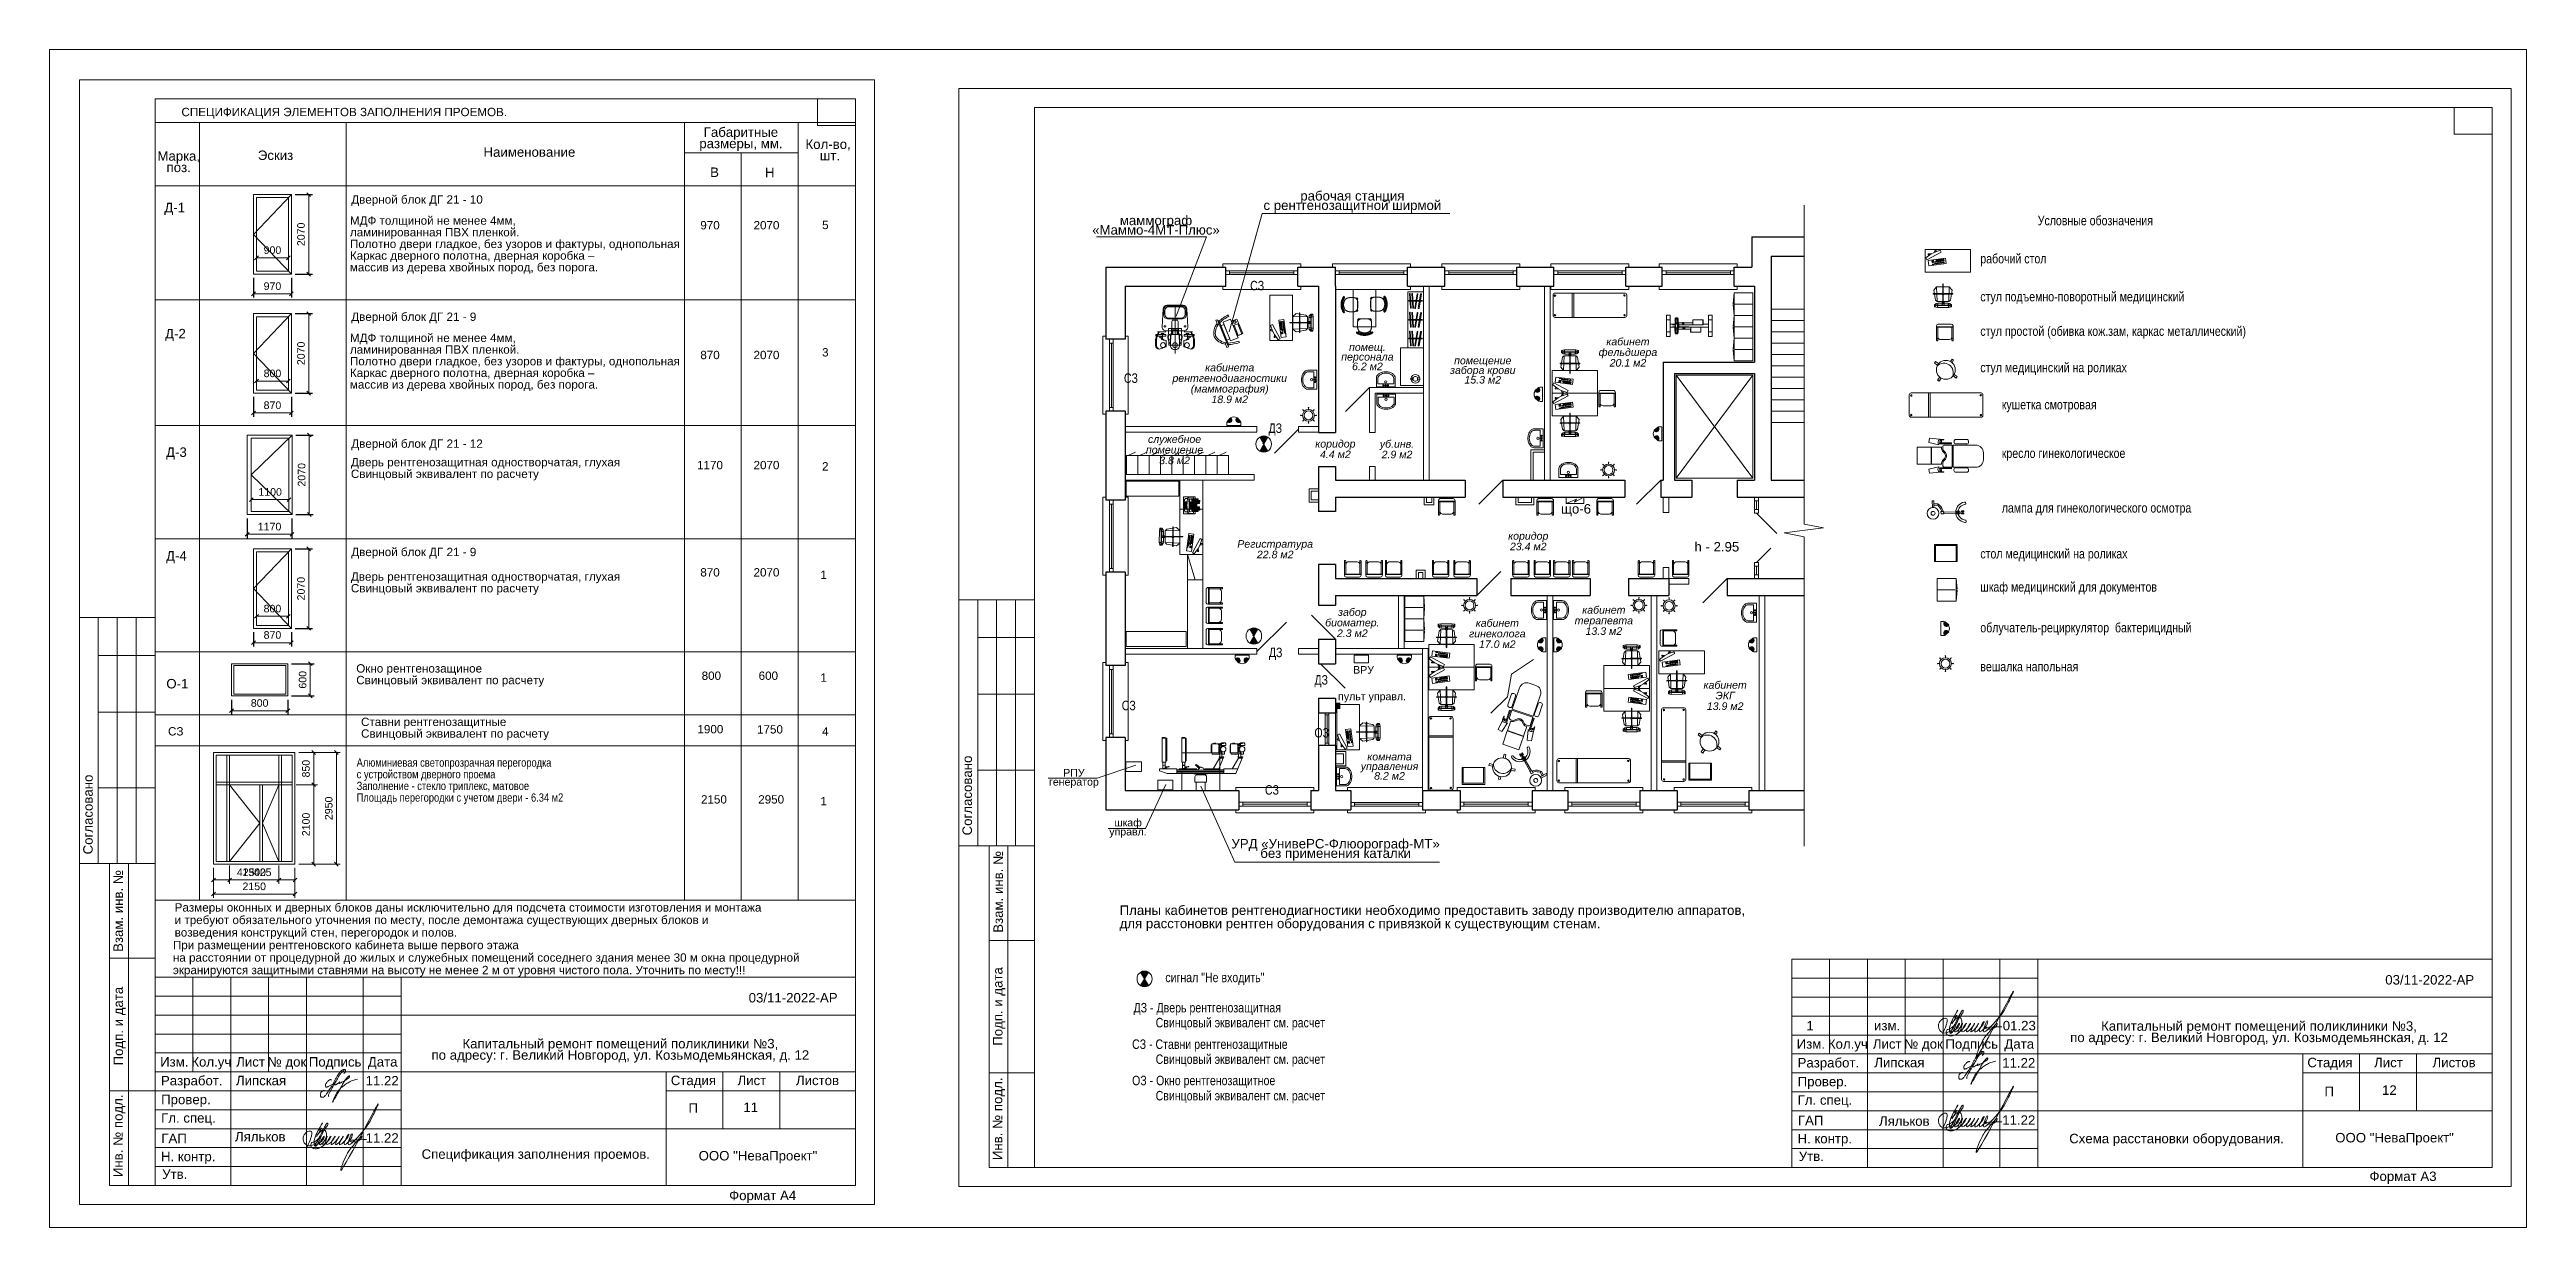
# Model space of a CAD drawing. Header units: metres. Extents: x 14591 to 15202, y 5442 to 5571.
# Drawn here: x 15049.3 to 15114.7, y 5477.7 to 5508.8 of the extents above; entities that cross this region are included whole.
import ezdxf
from ezdxf.enums import TextEntityAlignment as Align

# ---------------------------------------------------------------- set-up
doc = ezdxf.new("R2010")
doc.units = ezdxf.units.M
doc.header["$MEASUREMENT"] = 0
doc.linetypes.add('AM_DIN_F_W050x2', pattern=[0.003125, 0.00225, -0.000875])
doc.linetypes.add('DGN Style 3', pattern=[4.89804, 3.4986, -1.39944])
doc.layers.get('Defpoints').update_dxf_attribs({"lineweight": 0})
for name, color, linetype, lineweight in [('Level 1', 7, 'Continuous', 0), ('Level 2', 7, 'Continuous', 0), ('Level 4', 7, 'Continuous', 0), ('Level 50', 7, 'Continuous', 0), ('Level 63', 7, 'Continuous', 0), ('mebel', 7, 'Continuous', 0), ('OBORYD', 30, 'Continuous', 0), ('RAZMER', 3, 'Continuous', 0), ('Оборудование', 7, 'Continuous', 0), ('Стены', 7, 'Continuous', 13), ('ТЕХНОЛОГИЯ', 7, 'Continuous', 30), ('ТХ Мебель', 7, 'Continuous', 30), ('ТХ Оборудование прочее', 7, 'Continuous', 30)]:
    doc.layers.add(name, color=color, linetype=linetype, lineweight=lineweight)
doc.layers.add('OBORUD MED', color=7, linetype='Continuous', lineweight=0, true_color=0xd20000)
doc.styles.add('ARIAL', font='arial.ttf')
doc.styles.add('GOST 2.304', font='CS_Gost2304.shx')
doc.styles.add('MONOTXT', font='monotxt.shx', dxfattribs={"width": 0.8, "height": 0.5})
doc.styles.get("Standard").update_dxf_attribs({"font": 'txt.shx', "height": 0.0025})
doc.styles.add('Style-Arial', font='arial.ttf')
doc.styles.add('Style-Arial IF', font='ariali.ttf')
doc.styles.add('Style-txt', font='txt.shx')
doc.dimstyles.new('100', dxfattribs={"dimtxt": 0.25, "dimasz": 0.1875, "dimexe": 0.125, "dimexo": 0.125, "dimgap": 0.0625, "dimtad": 1, "dimdec": 0, "dimlfac": 1000, "dimzin": 11, "dimdsep": 46, "dimtxsty": 'Style-txt', "dimblk": 'OBLIQUE', "dimcen": 0.09, "dimadec": 0, "dimazin": 3, "dimtfac": 1, "dimtdec": 0, "dimtmove": 0, "dimatfit": 3, "dimldrblk": 'TerminatorOpen', "dimfxl": 1, "dimfrac": 2, "dimtzin": 11, "dimlwd": 0, "dimlwe": 0, "dimarcsym": 0})

msp = doc.modelspace()

# ---------------------------------------------------------------- texts
at = {"color": 7, "linetype": 'Continuous', "lineweight": 0, "style": 'Style-Arial'}
msp.add_text('Д-1', height=0.25, dxfattribs=at).set_placement((15052.5961104, 5504.6567013), align=Align.MIDDLE_CENTER)
at = {"color": 7, "linetype": 'Continuous', "lineweight": 13, "style": 'Style-Arial'}
for s, height, p in [('Д-2', 0.25, (15052.34304968, 5501.45058712)), ('Д-3', 0.25, (15052.36859841, 5498.31968989)), ('Д-4', 0.25, (15052.36859841, 5495.58111881)), ('800', 0.22, (15066.51429872, 5492.40027864)), ('600', 0.22, (15068.01918345, 5492.40027864))]:
    msp.add_text(s, height=height, dxfattribs=at).set_placement(p, align=Align.TOP_LEFT)
at = {"color": 7, "linetype": 'Continuous', "lineweight": 0, "style": 'Style-Arial'}
for s, height, p in [('що-6', 0.25, (15089.21418248, 5496.82265055)), ('О-1', 0.25, (15052.37559137, 5492.20418512)), ('СЗ', 0.22, (15052.41989516, 5490.93086468)), ('03/11-2022-АР', 0.25, (15110.98330531, 5484.38243262)), ('03/11-2022-АР', 0.25, (15067.75606281, 5483.90947747))]:
    msp.add_text(s, height=height, dxfattribs=at).set_placement(p, align=Align.TOP_LEFT)
at = {"color": 7, "linetype": 'DGN Style 3', "lineweight": 0, "style": 'Style-Arial'}
for s, p in [('1900', (15066.40321985, 5490.9879839)), ('1750', (15067.9770913, 5490.98333891)), ('2150', (15066.49689957, 5489.13328804)), ('2950', (15068.00853267, 5489.13328804))]:
    msp.add_text(s, height=0.22, dxfattribs=at).set_placement(p, align=Align.TOP_LEFT)
at = {"color": 7, "linetype": 'Continuous', "lineweight": 13, "style": 'Style-Arial'}
for s, p in [('1', (15095.79254532, 5483.04752514)), ('изм.', (15097.82606573, 5483.04752514)), ('01.23', (15101.31708789, 5483.04752514))]:
    msp.add_text(s, height=0.25, dxfattribs=at).set_placement(p, align=Align.MIDDLE_CENTER)
at = {"color": 7, "linetype": 'Continuous', "lineweight": 0, "style": 'Style-Arial'}
for p in [(15098.14941003, 5482.19799699), (15054.87627967, 5481.7223429)]:
    msp.add_text('Липская', height=0.25, dxfattribs=at).set_placement(p, align=Align.TOP_CENTER)
at = {"color": 18, "linetype": 'Continuous', "lineweight": 13, "true_color": 0x000000, "style": 'ARIAL'}
for s, p in [('11.22', (15101.30296016, 5482.19016211)), ('11.22', (15058.07571766, 5481.71749991)), ('П', (15109.50326329, 5481.43308009)), ('11.22', (15101.30296016, 5480.67770663)), ('11.22', (15058.07571766, 5480.20504444)), ('Схема расстановки оборудования.', (15105.46967091, 5480.19020106))]:
    msp.add_text(s, height=0.25, dxfattribs=at).set_placement(p, align=Align.TOP_CENTER)
at = {"color": 7, "lineweight": 13, "style": 'Style-Arial'}
for s, p in [('12', (15110.89813611, 5481.46917293)), ('11', (15067.61751629, 5481.01660285)), ('Ляльков', (15097.61153061, 5480.6511293)), ('Ляльков', (15054.18687346, 5480.2385311))]:
    msp.add_text(s, height=0.25, dxfattribs=at).set_placement(p, align=Align.TOP_LEFT)
at = {"color": 7, "linetype": 'Continuous', "lineweight": 13, "style": 'Style-Arial'}
msp.add_text('Спецификация заполнения проемов. ', height=0.25, dxfattribs=at).set_placement((15062.18140247, 5479.77944686), align=Align.TOP_CENTER)
at = {"color": 7, "linetype": 'Continuous', "lineweight": 13, "line_spacing_factor": 0.72}
for s, insert, char_height, attachment_point in [('\\fArial|b0|i0|c204204|p39;СПЕЦИФИКАЦИЯ ЭЛЕМЕНТОВ ЗАПОЛНЕНИЯ ПРОЕМОВ.', (15052.77363515, 5507.00626823), 0.22, 7), ('\\fArial|b0|i0|c204204|p39;Марка,\\Pпоз.', (15052.70181999, 5505.86581975), 0.25, 5), ('\\fArial|b0|i0|c204204|p39;Эскиз\\P', (15055.2589229, 5506.03490868), 0.25, 5), ('\\fArial|b0|i0|c204204|p39;Наименование', (15061.96509385, 5506.12021803), 0.25, 5), ('\\fArial|b0|i0|c204204|p39;В', (15066.73872466, 5505.4640746), 0.25, 7), ('\\fArial|b0|i0|c204204|p39;H', (15068.18586359, 5505.45561242), 0.25, 7)]:
    msp.add_mtext(s, dxfattribs=dict(at, insert=insert, char_height=char_height, attachment_point=attachment_point))
at = {"color": 7, "linetype": 'Continuous', "lineweight": 0, "char_height": 0.25, "attachment_point": 2, "line_spacing_factor": 0.72}
for s, insert in [('\\fArial|b0|i0|c204204|p39;Габаритные\\Pразмеры, мм.', (15067.55215351, 5506.77366408)), ('\\fArial|b0|i0|c204204|p39;Кол-во,\\P шт.', (15069.8542867, 5506.45366031))]:
    msp.add_mtext(s, dxfattribs=dict(at, insert=insert))
at = {"color": 7, "linetype": 'Continuous', "lineweight": 13}
for s, insert, char_height, attachment_point, line_spacing_factor, style in [('помещ.\\Pперсонала\\P6.2 м2', (15084.09894457, 5500.71320854), 0.2, 5, 0.762256, 'Style-Arial IF'), ('кабинет \\Pфельдшера\\P20.1 м2', (15090.98093592, 5500.83447312), 0.2, 5, 0.84, 'Style-Arial IF'), ('кабинета \\Pрентгенодиагностики\\P(маммография)\\P18.9 м2', (15080.46204645, 5500.00897322), 0.2, 5, 0.84, 'Style-Arial IF'), ('помещение\\Pзабора крови\\P15.3 м2', (15087.14599176, 5500.36031474), 0.2, 5, 0.762256, 'Style-Arial IF'), ('служебное\\Pпомещение\\P3.8 м2\\P', (15079.00544034, 5498.25685963), 0.2, 5, 0.84, 'Style-Arial IF'), ('коридор\\P4.4 м2', (15083.25320614, 5498.27738908), 0.2, 5, 0.84, 'Style-Arial IF'), ('уб.инв.\\P2.9 м2\\P', (15084.8803554, 5498.27170376), 0.2, 5, 0.84, 'Style-Arial IF'), ('Дверь рентгенозащитная одностворчатая, глухая \\PСвинцовый эквивалент по расчету', (15057.25045438, 5498.04134211), 0.22, 1, 0.84, 'Style-Arial'), ('Регистратура\\P22.8 м2', (15081.66270797, 5495.63033754), 0.2, 5, 0.84, 'Style-Arial IF'), ('коридор\\P23.4 м2', (15088.34761171, 5495.84151258), 0.2, 5, 0.84, 'Style-Arial IF'), ('Дверь рентгенозащитная одностворчатая, глухая \\PСвинцовый эквивалент по расчету', (15057.25045438, 5495.01977809), 0.22, 1, 0.84, 'Style-Arial'), ('забор\\Pбиоматер.\\P2.3 м2\\P', (15083.70017548, 5493.69030046), 0.2, 5, 0.84, 'Style-Arial IF'), ('кабинет \\Pгинеколога\\P17.0 м2', (15087.53044404, 5493.4007431), 0.2, 5, 0.84, 'Style-Arial IF'), ('кабинет \\Pтерапевта\\P13.3 м2', (15090.34409893, 5493.74733141), 0.2, 5, 0.84, 'Style-Arial IF'), ('Окно рентгенозащиное\\PСвинцовый эквивалент по расчету', (15057.39158983, 5492.59312661), 0.22, 1, 0.84, 'Style-Arial'), ('ВРУ', (15083.99754144, 5492.44410202), 0.2, 5, 0.84, 'Style-Arial'), ('пульт управл.', (15084.22273403, 5491.71293183), 0.2, 5, 0.84, 'Style-Arial'), ('кабинет \\PЭКГ\\P13.9 м2', (15093.54768243, 5491.76444071), 0.2, 5, 0.84, 'Style-Arial IF'), ('Ставни рентгенозащитные \\PСвинцовый эквивалент по расчету', (15057.51792413, 5491.18165221), 0.22, 1, 0.84, 'Style-Arial'), ('РПУ\\Pгенератор', (15076.34657451, 5489.57751816), 0.2, 5, 0.72, 'Style-Arial'), ('комната \\Pуправления\\P8.2 м2', (15084.6835114, 5489.897144), 0.2, 5, 0.762256, 'Style-Arial IF'), ('шкаф\\Pуправл.', (15077.77598199, 5488.26090043), 0.2, 5, 0.72, 'Style-Arial'), ('\\fArial|b0|i0|c204204|p39;Размеры оконных и дверных блоков даны исключительно для подсчета стоимости изготовления и монтажа \\Pи требуют обязательного уточнения по месту, после демонтажа существующих дверных блоков и \\Pвозведения конструкций стен, перегородок и полов.', (15052.59541788, 5486.27955012), 0.22, 1, 0.9, 'Style-txt')]:
    msp.add_mtext(s, dxfattribs=dict(at, insert=insert, char_height=char_height, attachment_point=attachment_point, line_spacing_factor=line_spacing_factor, style=style))
at = {"color": 7, "linetype": 'Continuous', "lineweight": 0, "char_height": 0.25}
for s, insert, attachment_point, line_spacing_factor, style in [('h - 2.95\\P', (15092.73671945, 5495.82149803), 1, 0.6, 'Style-Arial'), ('Капитальный ремонт \\C256;помещений поликлиники №3, \\Pпо адресу: г. Великий Новгород, ул. Козьмодемьянская, д. 12', (15107.64889044, 5482.84896962), 5, 0.72, 'Style-Arial'), ('\\fArial|b0|i0|c204204|p39;П', (15066.29318842, 5480.87405415), 5, 0.72, 'GOST 2.304')]:
    msp.add_mtext(s, dxfattribs=dict(at, insert=insert, attachment_point=attachment_point, line_spacing_factor=line_spacing_factor, style=style))
at = {"linetype": 'Continuous', "lineweight": 0, "insert": (15064.36767126, 5482.38354442), "char_height": 0.25, "attachment_point": 5, "line_spacing_factor": 0.72, "style": 'Style-Arial'}
msp.add_mtext('Капитальный ремонт помещений поликлиники №3, \\Pпо адресу: г. Великий Новгород, ул. Козьмодемьянская, д. 12', dxfattribs=at)
at = {"layer": 'Level 1', "color": 7, "linetype": 'Continuous', "lineweight": 0, "style": 'Style-Arial'}
for s, p in [('5', (15069.69501376, 5504.3059217)), ('3', (15069.69501376, 5500.94288787)), ('2', (15069.69501376, 5497.93025718)), ('1', (15069.64925718, 5495.0664039)), ('1', (15069.64925718, 5492.35010029)), ('4', (15069.69501376, 5490.92981743)), ('1', (15069.64925718, 5489.08754284))]:
    msp.add_text(s, height=0.22, dxfattribs=at).set_placement(p, align=Align.TOP_LEFT)
at = {"layer": 'Level 1', "color": 7, "linetype": 'Continuous', "lineweight": 0, "char_height": 0.22, "attachment_point": 1, "line_spacing_factor": 0.84}
for s, insert, style in [('Дверной блок ДГ 21 - 10', (15057.25960652, 5504.97970176), 'Style-Arial'), ('МДФ толщиной не менее 4мм, \\Pламинированная ПВХ пленкой. \\PПолотно двери гладкое, без узоров и фактуры, однопольная\\PКаркас дверного полотна, дверная коробка – \\Pмассив из дерева хвойных пород, без порога.', (15057.22446909, 5504.42230501), 'Style-Arial'), ('Дверной блок ДГ 21 - 9', (15057.25960652, 5501.88263635), 'Style-Arial'), ('МДФ толщиной не менее 4мм, \\Pламинированная ПВХ пленкой. \\PПолотно двери гладкое, без узоров и фактуры, однопольная\\PКаркас дверного полотна, дверная коробка – \\Pмассив из дерева хвойных пород, без порога.', (15057.22446909, 5501.3252396), 'Style-Arial'), ('Дверной блок ДГ 21 - 12', (15057.25960652, 5498.53021912), 'Style-Arial'), ('Дверной блок ДГ 21 - 9', (15057.25960652, 5495.66872368), 'Style-Arial'), ('\\fArial|b0|i0|c204204|p39;Алюминиевая светопрозрачная перегородка\\Pс устройством дверного проема\\PЗаполнение - стекло триплекс, матовое\\PПлощадь перегородки с учетом двери - 6.34 м2', (15057.40263025, 5490.10663856), 'MONOTXT')]:
    msp.add_mtext(s, dxfattribs=dict(at, insert=insert, style=style))
at = {"layer": 'Level 1', "color": 7, "linetype": 'Continuous', "lineweight": 13, "insert": (15052.54898833, 5485.28631921), "char_height": 0.22, "attachment_point": 1, "line_spacing_factor": 0.9, "style": 'Style-Arial'}
msp.add_mtext('При размещении рентгеновского кабинета выше первого этажа \\Pна расстоянии от процедурной до жилых и служебных помещений соседнего здания менее 30 м окна процедурной \\Pэкранируются защитными ставнями на высоту не менее 2 м от уровня чистого пола. Уточнить по месту!!!', dxfattribs=at)
at = {"layer": 'Level 63', "color": 7, "linetype": 'Continuous', "lineweight": 0, "style": 'Style-Arial'}
for s, p in [('970', (15066.7351979, 5504.18962784)), ('2070', (15068.22669362, 5504.18962784)), ('870', (15066.7351979, 5500.76157834)), ('2070', (15068.22669362, 5500.76157834)), ('1170', (15066.7351979, 5497.85364669)), ('2070', (15068.22669362, 5497.85364669)), ('870', (15066.7351979, 5495.02050008)), ('2070', (15068.22669362, 5495.02050008))]:
    msp.add_text(s, height=0.22, dxfattribs=at).set_placement(p, align=Align.MIDDLE_CENTER)
at = {"layer": 'Level 63', "color": 7, "linetype": 'Continuous', "lineweight": 13, "insert": (15077.5548181, 5486.22117693), "char_height": 0.25, "attachment_point": 1, "line_spacing_factor": 0.84, "style": 'Style-Arial'}
msp.add_mtext('Планы кабинетов рентгенодиагностики необходимо предоставить заводу производителю аппаратов, \\Pдля расстоновки рентген оборудования с привязкой к существующим стенам.', dxfattribs=at)
at = {"layer": 'Стены', "linetype": 'Continuous', "lineweight": 0, "char_height": 0.25, "attachment_point": 5, "line_spacing_factor": 0.6, "style": 'Style-Arial'}
for s, insert in [('рабочая станция \\Pс рентгенозащитной ширмой', (15083.70196789, 5504.80401905)), ('маммограф \\P«Маммо-4МТ-Плюс» ', (15078.51465838, 5504.1899077)), ('УРД «УнивеРС-Флюорограф-МТ»\\Pбез применения каталки ', (15083.25918545, 5487.69026776))]:
    msp.add_mtext(s, dxfattribs=dict(at, insert=insert))
at = {"layer": 'ТХ Мебель', "color": 7, "linetype": 'AM_DIN_F_W050x2', "lineweight": 30, "ltscale": 100, "char_height": 0.25, "attachment_point": 7, "style": 'MONOTXT'}
for s, insert, line_spacing_factor in [('\\fArial|b0|i0|c204204|p39;Условные обозначения', (15101.80383974, 5504.18429396), 0.6), ('\\fArial|b0|i0|c204204|p39;рабочий стол', (15100.2878353, 5503.10631738), 0.6), ('\\fArial|b0|i0|c204204|p39;СЗ', (15081.00112625, 5502.4663081), 0.6), ('\\fArial|b0|i0|c204204|p39;стул подъемно-поворотный медицинский', (15100.2878353, 5502.10275046), 0.6), ('\\fArial|b0|i0|c204204|p39;стул простой (обивка кож.зам, каркас металлический)', (15100.2878353, 5501.19129434), 0.6), ('\\fArial|b0|i0|c204204|p39;СЗ', (15077.66743542, 5500.02107871), 0.6), ('\\fArial|b0|i0|c204204|p39;стул медицинский на роликах', (15100.2878353, 5500.23011494), 0.6), ('\\fArial|b0|i0|c204204|p39;кушетка смотровая', (15100.85469771, 5499.25032975), 0.6), ('\\fArial|b0|i0|c204204|p39; ДЗ ', (15081.40924073, 5498.6313802), 0.6), ('\\fArial|b0|i0|c204204|p39;кресло гинекологическое', (15100.85469771, 5497.96692205), 0.6), ('\\fArial|b0|i0|c204204|p39;лампа для гинекологического осмотра', (15100.85469771, 5496.52324548), 0.6), ('\\fArial|b0|i0|c204204|p39;стол медицинский на роликах\\P', (15100.2878353, 5495.31263704), 1.2), ('\\fArial|b0|i0|c204204|p39;шкаф медицинский для документов', (15100.2878353, 5494.43548095), 1.2), ('\\fArial|b0|i0|c204204|p39;облучатель-рециркулятор  бактерицидный ', (15100.2878353, 5493.35968142), 1.2), ('\\fArial|b0|i0|c204204|p39; ДЗ ', (15081.41888124, 5492.70792295), 0.6), ('\\fArial|b0|i0|c204204|p39; ДЗ ', (15082.62201779, 5491.98226687), 0.6), ('\\fArial|b0|i0|c204204|p39;вешалка напольная', (15100.2878353, 5492.40256874), 1.2), ('\\fArial|b0|i0|c204204|p39;СЗ', (15077.60959231, 5491.37496371), 0.6), ('\\fArial|b0|i0|c204204|p39; ОЗ ', (15082.62201779, 5490.65447064), 0.6), ('\\fArial|b0|i0|c204204|p39;СЗ', (15081.39253125, 5489.14588719), 0.6), ('\\fArial|b0|i0|c204204|p39;сигнал "Не входить"', (15078.76170527, 5484.12260095), 0.6), ('\\fArial|b0|i0|c204204|p39; ДЗ - Дверь рентгенозащитная', (15077.84378153, 5483.32119937), 0.6), ('\\fArial|b0|i0|c204204|p39;       Свинцовый эквивалент см. расчет', (15077.96236088, 5482.92578459), 0.6), ('\\fArial|b0|i0|c204204|p39;СЗ - Ставни рентгенозащитные ', (15077.88307258, 5482.35710611), 0.6), ('\\fArial|b0|i0|c204204|p39;       Свинцовый эквивалент см. расчет', (15077.96236088, 5481.96126175), 0.6), ('\\fArial|b0|i0|c204204|p39;ОЗ - Окно рентгенозащитное', (15077.88307258, 5481.39792773), 0.6), ('\\fArial|b0|i0|c204204|p39;       Свинцовый эквивалент см. расчет', (15077.96236088, 5480.99673891), 0.6)]:
    msp.add_mtext(s, dxfattribs=dict(at, insert=insert, line_spacing_factor=line_spacing_factor))

# ---------------------------------------------------------------- blocks, each defined once
blk = doc.blocks.new('*U50')
at = {"layer": 'Стены', "color": 7, "linetype": 'Continuous', "lineweight": 0}
for p, q in [((-1.03, 0.335), (1.03, 0.335)), ((-1.03, 0.255), (-1.03, 0.335)), ((0.85, 0.155), (-0.85, 0.155)), ((0.85, 0.105), (-0.85, 0.105)), ((0.85, 0.055), (-0.85, 0.055)), ((1.03, 0.255), (1.03, 0.335)), ((-0.95, -0.335), (1.03, -0.335)), ((1.03, -0.335), (1.03, -0.255))]:
    blk.add_line(p, q, dxfattribs=at)
at = {"layer": 'Стены', "color": 7, "linetype": 'Continuous', "lineweight": 30}
for p, q in [((-0.95, -0.255), (-0.95, 0.255)), ((0.95, -0.255), (0.95, 0.255))]:
    blk.add_line(p, q, dxfattribs=at)
at = {"layer": 'Стены', "color": 7, "linetype": 'Continuous', "lineweight": 13, "flags": 128}
for points in [[(-0.95, 0.155), (-0.85, 0.155), (-0.85, 0.055), (-0.95, 0.055), (-0.95, 0.155)], [(0.85, 0.155), (0.95, 0.155), (0.95, 0.055), (0.85, 0.055), (0.85, 0.155)]]:
    blk.add_lwpolyline(points, close=True, dxfattribs=at)
blk = doc.blocks.new('*U54')
at = {"layer": 'Стены', "color": 7, "linetype": 'Continuous', "lineweight": 0}
for p, q in [((-0.335, -1.03), (-0.335, 1.03)), ((-0.255, 1.03), (-0.335, 1.03)), ((-0.155, 0.85), (-0.155, -0.85)), ((-0.105, 0.85), (-0.105, -0.85)), ((-0.055, 0.85), (-0.055, -0.85)), ((0.335, 1.03), (0.255, 1.03)), ((0.335, -1.03), (0.335, 1.03)), ((-0.255, -1.03), (-0.335, -1.03)), ((0.255, -1.03), (0.335, -1.03))]:
    blk.add_line(p, q, dxfattribs=at)
at = {"layer": 'Стены', "color": 7, "linetype": 'Continuous', "lineweight": 30}
for p, q in [((0.255, 0.95), (-0.255, 0.95)), ((0.255, -0.95), (-0.255, -0.95))]:
    blk.add_line(p, q, dxfattribs=at)
at = {"layer": 'Стены', "color": 7, "linetype": 'Continuous', "lineweight": 13, "flags": 128}
for points in [[(-0.155, 0.85), (-0.155, 0.95), (-0.055, 0.95), (-0.055, 0.85), (-0.155, 0.85)], [(-0.155, -0.95), (-0.155, -0.85), (-0.055, -0.85), (-0.055, -0.95), (-0.155, -0.95)]]:
    blk.add_lwpolyline(points, close=True, dxfattribs=at)
blk = doc.blocks.new('ум6')
at = {"layer": 'Стены', "color": 7, "linetype": 'Continuous', "lineweight": 0}
for p, q in [((-0.325, 0), (-0.325, -0.306)), ((0.325, 0), (-0.325, 0)), ((0.325, -0.306), (0.325, 0)), ((-0.274, -0.103), (-0.274, -0.294)), ((0.275, -0.103), (-0.274, -0.103)), ((0.275, -0.294), (0.275, -0.103))]:
    blk.add_line(p, q, dxfattribs=at)
for centre, radius in [((-0.082, -0.054), 0.0217), ((-0.001, -0.176), 0.0383), ((-0.001, -0.054), 0.0217), ((0.074, -0.054), 0.0217)]:
    blk.add_circle(centre, radius, dxfattribs=at)
for centre, radius, start, end in [((-0.18, -0.306), 0.145, 180, 212.11537), ((-0.094, -0.251), 0.247, 212.11537, 236.5784), ((-0.151, -0.294), 0.122, 180, 212.11537), ((-0.079, -0.248), 0.208, 212.11537, 236.5784), ((-0.037, -0.165), 0.35, 236.5784, 254.7118), ((-0.031, -0.175), 0.295, 236.5784, 254.7118), ((0, -0.029), 0.491, 254.7118, 270), ((0.001, -0.061), 0.414, 254.7118, 270), ((0, -0.029), 0.491, 270, 285.2882), ((0.001, -0.061), 0.414, 270, 285.2882), ((0.032, -0.175), 0.295, 285.2882, 303.4216), ((0.037, -0.165), 0.35, 285.2882, 303.4216), ((0.08, -0.248), 0.208, 303.4216, 327.88463), ((0.094, -0.251), 0.247, 303.4216, 327.88463), ((0.153, -0.294), 0.122, 327.88463, 0), ((0.18, -0.306), 0.145, 327.88463, 0)]:
    blk.add_arc(centre, radius, start, end, dxfattribs=at)
blk = doc.blocks.new('*U122')
at = {"color": 7, "linetype": 'Continuous', "lineweight": 0}
for p, q in [((0.025, 0.646), (0.127, 0.689)), ((0.127, 0.689), (0.242, 0.45)), ((-0.577, 0.273), (-0.661, 0.202)), ((-0.661, 0.202), (-0.5, -0.008)), ((-0.577, 0.273), (-0.381, 0.08)), ((-0.289, 0.054), (-0.262, 0.071)), ((-0.282, 0.023), (-0.246, 0.045)), ((-0.12, 0.041), (-0.196, 0.055)), ((-0.115, 0.07), (-0.191, 0.084)), ((0.318, 0.067), (-0.178, -0.239)), ((0, 0.141), (0.022, 0.215)), ((0.025, 0.646), (0.11, 0.384)), ((0.029, 0.133), (0.05, 0.207)), ((0.093, 0.29), (0.065, 0.273)), ((0.13, 0.277), (0.081, 0.247)), ((0.294, 0.342), (0.232, 0.415)), ((0.252, 0.435), (0.301, 0.348)), ((0.301, 0.348), (0.294, 0.342)), ((0.632, -0.44), (0.318, 0.067)), ((-0.49, -0.023), (-0.434, -0.106)), ((-0.426, -0.103), (-0.464, -0.015)), ((-0.434, -0.106), (-0.426, -0.103)), ((-0.178, -0.239), (0.135, -0.746)), ((0.41, -0.811), (0.566, -0.715))]:
    blk.add_line(p, q, dxfattribs=at)
at = {"color": 7, "linetype": 'Continuous', "lineweight": 0, "extrusion": (0, 0, -1), "flags": 128}
for points in [[(0.247, 0.841), (0.052, 0.525), (0.435, 0.289), (0.63, 0.605), (0.247, 0.841)], [(0.23, -0.219), (0.393, 0.052), (0.414, 0.039), (0.252, -0.232), (0.23, -0.219)], [(-0.31, 0.115), (-0.141, 0.381), (-0.162, 0.395), (-0.331, 0.129), (-0.31, 0.115)]]:
    blk.add_lwpolyline(points, close=True, dxfattribs=at)
for points in [[(0.289, 0.054), (0.43, 0.281), (0.047, 0.517), (-0.093, 0.29)], [(-0.199, 0.261), (-0.304, 0.09), (0.192, -0.217), (0.298, -0.046)], [(-0.517, -0.226), (-0.368, 0.015)], [(-0.385, 0.084), (-0.4, 0.093)], [(-0.469, 0.077), (-0.618, -0.164)], [(0.267, -0.378), (0.119, -0.619)], [(0.236, -0.3), (0.251, -0.309)], [(0.018, -0.557), (0.167, -0.316)], [(0.05, -0.635), (0.034, -0.626)], [(-0.602, -0.233), (-0.586, -0.243)]]:
    blk.add_lwpolyline(points, dxfattribs=at)
at = {"color": 7, "linetype": 'Continuous', "lineweight": 0, "extrusion": (0, 0, -1)}
for centre in [(0.426, 0), (-0.202, 0.388)]:
    blk.add_circle(centre, 0.0223, dxfattribs=at)
at = {"color": 7, "linetype": 'Continuous', "lineweight": 0}
for centre, radius, start, end in [((-0.396, -0.024), 0.105, 81.87897, 171.13425), ((-0.491, 0.024), 0.0468, 271.41419, 343.01241), ((-0.097, 0.168), 0.13, 259.5049, 301.69719), ((-0.097, 0.168), 0.1, 259.5049, 301.69719), ((0.118, 0.188), 0.1, 121.69719, 163.88948), ((0.118, 0.188), 0.07, 121.69719, 163.88948), ((0.411, 0.041), 0.05, 121.69719, 211.69719), ((-0.453, 0.013), 0.0516, 268.68959, 333.74108), ((-0.225, -0.352), 0.05, 121.69719, 211.69719), ((0.56, -0.2), 0.05, 211.69719, 301.69719), ((0.576, -0.191), 0.05, 301.69719, 31.69719)]:
    blk.add_arc(centre, radius, start, end, dxfattribs=at)
at = {"color": 7, "linetype": 'Continuous', "lineweight": 0, "extrusion": (0, 0, -1)}
for centre, radius, start, end in [((0.255, -0.019), 0.05, 328.30281, 58.30281), ((0.209, -0.014), 0.1, 58.30281, 100.4951), ((0.209, -0.014), 0.07, 58.30281, 100.4951), ((0.096, 0.169), 0.1, 196.11052, 238.30281), ((0.096, 0.169), 0.13, 196.11052, 238.30281), ((-0.21, 0.35), 0.105, 18.48459, 107.73987), ((-0.156, 0.235), 0.05, 58.30281, 148.30281), ((-0.21, 0.457), 0.0468, 208.01982, 279.61803), ((-0.203, 0.417), 0.0516, 205.29522, 270.3467), ((-0.427, 0.051), 0.05, 58.30281, 148.30281), ((0.209, -0.342), 0.05, 58.30281, 148.30281), ((0.076, -0.593), 0.05, 238.30281, 328.30281), ((0.06, -0.583), 0.05, 148.30281, 238.30281), ((-0.461, -0.545), 0.2, 148.30281, 238.30281), ((-0.305, -0.641), 0.2, 238.30281, 328.30281)]:
    blk.add_arc(centre, radius, start, end, dxfattribs=at)
blk = doc.blocks.new('*U123')
at = {"color": 7, "linetype": 'Continuous', "lineweight": 0}
for p, q in [((-0.466, 0.32), (-0.466, -0.32)), ((-0.426, -0.32), (-0.426, 0.32))]:
    blk.add_line(p, q, dxfattribs=at)
at = {"color": 7, "linetype": 'Continuous', "lineweight": 0, "extrusion": (0, 0, -1), "flags": 128}
for points in [[(0.973, -0.27), (0.973, 0.27)], [(0.923, 0.32), (-0.923, 0.32)], [(-0.973, 0.27), (-0.973, -0.27)], [(-0.923, -0.32), (0.923, -0.32)]]:
    blk.add_lwpolyline(points, dxfattribs=at)
at = {"color": 7, "linetype": 'Continuous', "lineweight": 0, "extrusion": (0, 0, -1)}
for centre in [(0.922, 0.263), (-0.917, 0.264), (0.921, -0.253), (-0.914, -0.259)]:
    blk.add_circle(centre, 0.0191, dxfattribs=at)
at = {"color": 7, "linetype": 'Continuous', "lineweight": 0}
for centre, start, end in [((-0.923, 0.27), 90, 180), ((-0.923, -0.27), 180, 270), ((0.923, -0.27), 270, 0)]:
    blk.add_arc(centre, 0.05, start, end, dxfattribs=at)
at = {"color": 7, "linetype": 'Continuous', "lineweight": 0, "extrusion": (0, 0, -1)}
blk.add_arc((-0.923, 0.27), 0.05, 90, 180, dxfattribs=at)
blk = doc.blocks.new('*U124')
at = {"color": 7, "linetype": 'Continuous', "lineweight": 0, "flags": 128}
blk.add_lwpolyline([(-0.225, 0.3), (0.225, 0.3), (0.225, -0.3), (-0.225, -0.3), (-0.225, 0.3)], close=True, dxfattribs=at)
blk.add_lwpolyline([(-0.225, 0.27), (0.195, 0.27), (0.195, -0.27), (-0.225, -0.27)], dxfattribs=at)
blk = doc.blocks.new('STUL3_1')
at = {"layer": 'Level 1', "color": 7, "linetype": 'Continuous', "lineweight": 0}
for p, q in [((0.05, 0.7), (0, 0.7)), ((0, 0.599), (0, 0.7)), ((0.05, 0.599), (0.05, 0.7)), ((-0.325, 0.375), (-0.325, 0.325)), ((-0.224, 0.375), (-0.325, 0.375)), ((-0.224, 0.325), (-0.325, 0.325)), ((0, 0), (0, 0.101)), ((0.05, 0), (0.05, 0.101)), ((0.274, 0.375), (0.35, 0.375)), ((0.274, 0.325), (0.35, 0.325)), ((0.05, 0), (0, 0))]:
    blk.add_line(p, q, dxfattribs=at)
at = {"layer": 'Level 1', "color": 7, "linetype": 'Continuous', "lineweight": 0, "extrusion": (0, 0, -1)}
blk.add_circle((-0.025, 0.35), 0.25, dxfattribs=at)
at = {"layer": 'Level 1', "color": 7, "linetype": 'Continuous', "lineweight": 0}
blk.add_arc((-0.066, 0.35), 0.25, 280.45133, 79.54867, dxfattribs=at)
blk = doc.blocks.new('STUL3')
at = {"layer": 'Level 1', "color": 7, "linetype": 'Continuous', "lineweight": 0}
blk.add_line((0, 67.5), (5, 67.5), dxfattribs=at)
at = {"layer": 'Level 1', "color": 7, "linetype": 'Continuous', "lineweight": 0, "xscale": 99.99999999999999, "yscale": 99.99999999999999, "zscale": 99.99999999999999, "rotation": 90}
blk.add_blockref('STUL3_1', (37.5, 32.5), dxfattribs=at)
blk = doc.blocks.new('*U127')
at = {"color": 7, "linetype": 'Continuous', "lineweight": 0}
for p, q in [((-0.134, -0.002), (-0.134, -0.033)), ((-0.1, -0.002), (-0.1, -0.043))]:
    blk.add_line(p, q, dxfattribs=at)
at = {"color": 7, "linetype": 'Continuous', "lineweight": 0, "extrusion": (0, 0, -1), "flags": 128}
for points in [[(0.15, 0.058), (0.079, 0.058), (0.079, -0.002), (0.15, -0.002), (0.15, 0.058)], [(-0.428, 0.045), (0.079, 0.045), (0.079, 0.012), (-0.428, 0.012), (-0.428, 0.045)], [(-0.391, 0.045), (-0.453, 0.045), (-0.453, 0.069), (-0.391, 0.069), (-0.391, 0.045)], [(-0.391, 0.012), (-0.453, 0.012), (-0.453, -0.013), (-0.391, -0.013), (-0.391, 0.012)], [(0.376, -0.112), (0.336, -0.112), (0.336, -0.295), (0.376, -0.295), (0.376, -0.112)], [(0.336, -0.171), (0.231, -0.171), (0.231, -0.21), (0.336, -0.21), (0.336, -0.171)]]:
    blk.add_lwpolyline(points, close=True, dxfattribs=at)
at = {"color": 7, "linetype": 'Continuous', "lineweight": 0, "extrusion": (0, 0, -1)}
for centre, radius in [((0.359, 0.038), 0.156), ((0.359, 0.038), 0.0522), ((-0.302, 0.03), 0.0501), ((-0.302, 0.03), 0.0213)]:
    blk.add_circle(centre, radius, dxfattribs=at)
at = {"color": 7, "linetype": 'Continuous', "lineweight": 0}
for centre, radius, start, end in [((0.511, 0.026), 0.27, 98.10393, 262.29007), ((0.511, 0.026), 0.21, 98.10393, 262.29007), ((0.484, 0.265), 0.0307, 266.04005, 110.16781), ((-0.624, 0.21), 0.547, 315.87002, 333.73777)]:
    blk.add_arc(centre, radius, start, end, dxfattribs=at)
at = {"color": 7, "linetype": 'Continuous', "lineweight": 0, "extrusion": (0, 0, -1)}
for centre, radius, start, end in [((0.401, 0.06), 0.318, 198.77349, 237.76736), ((-0.482, -0.213), 0.0302, 91.89413, 283.52572)]:
    blk.add_arc(centre, radius, start, end, dxfattribs=at)
blk = doc.blocks.new('*U128')
at = {"layer": 'Стены', "color": 7, "linetype": 'Continuous', "lineweight": 0}
for p, q in [((-0.219, 0.208), (-0.219, 0.198)), ((-0.208, 0.219), (0.15, 0.219)), ((-0.208, 0.187), (0.136, 0.187)), ((-0.189, -0.118), (-0.189, 0.108)), ((-0.16, 0.187), (-0.16, 0.219)), ((0.136, -0.219), (0.136, 0.219)), ((0.15, -0.219), (0.15, 0.219)), ((0.15, 0.219), (0.169, 0.219)), ((0.219, -0.168), (0.219, 0.18)), ((-0.219, -0.197), (-0.219, -0.207)), ((-0.208, -0.187), (0.136, -0.187)), ((-0.208, -0.219), (0.165, -0.219)), ((-0.16, -0.219), (-0.16, -0.187))]:
    blk.add_line(p, q, dxfattribs=at)
at = {"layer": 'Стены', "color": 7, "linetype": 'Continuous', "lineweight": 0, "extrusion": (0, 0, -1)}
for centre, radius, start, end in [((0.209, 0.208), 0.0104, 358.97961, 94.07783), ((0.208, 0.198), 0.011, 270.46702, 0.46702), ((0.104, 0.105), 0.0844, 358.34386, 76.96656), ((-0.167, 0.163), 0.0554, 87.40321, 162.07003), ((0.209, -0.197), 0.0104, 358.97961, 94.07783), ((0.208, -0.208), 0.011, 270.46702, 0.46702), ((0.105, -0.105), 0.0844, 283.03344, 351.23736), ((-0.164, -0.164), 0.055, 184.51823, 270.46702)]:
    blk.add_arc(centre, radius, start, end, dxfattribs=at)
blk = doc.blocks.new('*U129')
at = {"color": 7, "linetype": 'Continuous', "lineweight": 0}
blk.add_line((-0.6, -0.027), (-0.6, 0.573), dxfattribs=at)
at = {"layer": 'Стены', "color": 7, "linetype": 'Continuous', "lineweight": 0}
for p, q in [((0.6, 0.573), (-0.6, 0.573)), ((0.043, 0.204), (0.061, 0.34)), ((0.043, 0.204), (0.502, 0.144)), ((0.061, 0.34), (0.52, 0.28)), ((0.099, 0.271), (0.101, 0.286)), ((0.104, 0.27), (0.099, 0.271)), ((0.113, 0.269), (0.099, 0.271)), ((0.099, 0.223), (0.101, 0.239)), ((0.106, 0.223), (0.099, 0.224)), ((0.113, 0.222), (0.099, 0.223)), ((0.101, 0.286), (0.115, 0.284)), ((0.106, 0.238), (0.101, 0.239)), ((0.101, 0.239), (0.115, 0.237)), ((0.107, 0.302), (0.109, 0.317)), ((0.122, 0.3), (0.107, 0.302)), ((0.109, 0.317), (0.124, 0.315)), ((0.115, 0.284), (0.113, 0.269)), ((0.113, 0.269), (0.115, 0.284)), ((0.128, 0.267), (0.113, 0.269)), ((0.113, 0.222), (0.115, 0.237)), ((0.115, 0.237), (0.113, 0.222)), ((0.128, 0.22), (0.113, 0.222)), ((0.115, 0.284), (0.13, 0.283)), ((0.115, 0.237), (0.13, 0.235)), ((0.124, 0.315), (0.122, 0.3)), ((0.124, 0.05), (0.124, 0.05)), ((0.124, 0.05), (0.124, 0.05)), ((0.124, 0.05), (0.136, 0.05)), ((0.136, 0.05), (0.124, 0.05)), ((0.124, 0.05), (0.136, 0.05)), ((0.124, -0.194), (0.124, 0.05)), ((0.124, 0.05), (0.124, -0.194)), ((0.124, -0.194), (0.124, 0.05)), ((0.13, 0.283), (0.128, 0.267)), ((0.13, 0.235), (0.128, 0.22)), ((0.136, 0.05), (0.135, -0.194)), ((0.135, -0.194), (0.136, 0.05)), ((0.136, 0.05), (0.135, -0.194)), ((0.136, 0.298), (0.138, 0.313)), ((0.151, 0.296), (0.136, 0.298)), ((0.136, 0.05), (0.136, 0.05)), ((0.136, 0.05), (0.136, 0.05)), ((0.138, 0.313), (0.153, 0.311)), ((0.142, 0.265), (0.144, 0.281)), ((0.157, 0.263), (0.142, 0.265)), ((0.142, 0.218), (0.144, 0.233)), ((0.157, 0.216), (0.142, 0.218)), ((0.144, 0.281), (0.159, 0.279)), ((0.144, 0.233), (0.159, 0.231)), ((0.151, 0.296), (0.153, 0.311)), ((0.153, 0.311), (0.151, 0.296)), ((0.165, 0.294), (0.151, 0.296)), ((0.153, 0.311), (0.167, 0.31)), ((0.157, 0.263), (0.159, 0.279)), ((0.159, 0.279), (0.157, 0.263)), ((0.171, 0.261), (0.157, 0.263)), ((0.157, 0.216), (0.159, 0.231)), ((0.159, 0.231), (0.157, 0.216)), ((0.171, 0.214), (0.157, 0.216)), ((0.159, 0.279), (0.173, 0.277)), ((0.159, 0.231), (0.173, 0.23)), ((0.167, 0.31), (0.165, 0.294)), ((0.173, 0.277), (0.171, 0.261)), ((0.173, 0.23), (0.171, 0.214)), ((0.177, 0.293), (0.179, 0.308)), ((0.192, 0.291), (0.177, 0.293)), ((0.179, 0.503), (0.206, 0.554)), ((0.556, 0.301), (0.179, 0.503)), ((0.179, 0.308), (0.194, 0.306)), ((0.186, 0.259), (0.188, 0.275)), ((0.2, 0.258), (0.186, 0.259)), ((0.186, 0.212), (0.188, 0.228)), ((0.2, 0.21), (0.186, 0.212)), ((0.188, 0.275), (0.202, 0.273)), ((0.188, 0.228), (0.202, 0.226)), ((0.194, 0.306), (0.192, 0.291)), ((0.202, 0.273), (0.2, 0.258)), ((0.2, 0.258), (0.202, 0.273)), ((0.214, 0.256), (0.2, 0.258)), ((0.2, 0.21), (0.202, 0.226)), ((0.202, 0.226), (0.2, 0.21)), ((0.215, 0.208), (0.2, 0.21)), ((0.202, 0.273), (0.217, 0.271)), ((0.202, 0.226), (0.217, 0.224)), ((0.206, 0.554), (0.366, 0.497)), ((0.206, 0.289), (0.208, 0.304)), ((0.22, 0.287), (0.206, 0.289)), ((0.208, 0.304), (0.222, 0.302)), ((0.217, 0.271), (0.214, 0.256)), ((0.217, 0.224), (0.215, 0.208)), ((0.222, 0.302), (0.22, 0.287)), ((0.22, 0.287), (0.222, 0.302)), ((0.235, 0.285), (0.22, 0.287)), ((0.222, 0.302), (0.237, 0.3)), ((0.229, 0.254), (0.231, 0.269)), ((0.243, 0.252), (0.229, 0.254)), ((0.229, 0.206), (0.231, 0.222)), ((0.244, 0.205), (0.229, 0.206)), ((0.231, 0.269), (0.245, 0.267)), ((0.231, 0.222), (0.246, 0.22)), ((0.237, 0.3), (0.235, 0.285)), ((0.243, 0.252), (0.245, 0.267)), ((0.245, 0.267), (0.243, 0.252)), ((0.258, 0.25), (0.243, 0.252)), ((0.246, 0.22), (0.244, 0.205)), ((0.245, 0.267), (0.26, 0.266)), ((0.249, 0.283), (0.251, 0.299)), ((0.264, 0.281), (0.249, 0.283)), ((0.251, 0.299), (0.266, 0.297)), ((0.26, 0.266), (0.258, 0.25)), ((0.258, 0.203), (0.26, 0.218)), ((0.272, 0.201), (0.258, 0.203)), ((0.26, 0.218), (0.275, 0.216)), ((0.266, 0.297), (0.264, 0.281)), ((0.264, 0.281), (0.266, 0.297)), ((0.278, 0.279), (0.264, 0.281)), ((0.266, 0.297), (0.28, 0.295)), ((0.272, 0.248), (0.274, 0.264)), ((0.287, 0.246), (0.272, 0.248)), ((0.275, 0.216), (0.272, 0.201)), ((0.274, 0.264), (0.289, 0.262)), ((0.278, 0.279), (0.28, 0.295)), ((0.28, 0.295), (0.278, 0.279)), ((0.293, 0.277), (0.278, 0.279)), ((0.28, 0.295), (0.295, 0.293)), ((0.289, 0.262), (0.287, 0.246)), ((0.287, 0.246), (0.289, 0.262)), ((0.301, 0.244), (0.287, 0.246)), ((0.287, 0.199), (0.289, 0.214)), ((0.301, 0.197), (0.287, 0.199)), ((0.289, 0.262), (0.303, 0.26)), ((0.289, 0.214), (0.303, 0.213)), ((0.293, 0.277), (0.295, 0.293)), ((0.295, 0.293), (0.293, 0.277)), ((0.307, 0.276), (0.293, 0.277)), ((0.295, 0.293), (0.309, 0.291)), ((0.303, 0.26), (0.301, 0.244)), ((0.301, 0.244), (0.303, 0.26)), ((0.316, 0.242), (0.301, 0.244)), ((0.301, 0.197), (0.303, 0.213)), ((0.303, 0.213), (0.301, 0.197)), ((0.351, 0.19), (0.301, 0.197)), ((0.303, 0.26), (0.318, 0.258)), ((0.303, 0.213), (0.353, 0.206)), ((0.309, 0.291), (0.307, 0.276)), ((0.328, 0.511), (0.309, 0.544)), ((0.318, 0.258), (0.316, 0.242)), ((0.33, 0.241), (0.332, 0.256)), ((0.345, 0.239), (0.33, 0.241)), ((0.33, 0.193), (0.332, 0.209)), ((0.344, 0.191), (0.33, 0.193)), ((0.366, 0.497), (0.332, 0.555)), ((0.332, 0.256), (0.347, 0.254)), ((0.332, 0.209), (0.346, 0.207)), ((0.346, 0.207), (0.344, 0.191)), ((0.347, 0.254), (0.345, 0.239)), ((0.353, 0.206), (0.351, 0.19)), ((0.442, 0.456), (0.366, 0.497)), ((0.367, 0.173), (0.369, 0.188)), ((0.381, 0.171), (0.367, 0.173)), ((0.369, 0.188), (0.384, 0.186)), ((0.375, 0.235), (0.377, 0.251)), ((0.39, 0.233), (0.375, 0.235)), ((0.377, 0.251), (0.392, 0.249)), ((0.378, 0.266), (0.38, 0.282)), ((0.393, 0.264), (0.378, 0.266)), ((0.38, 0.282), (0.395, 0.28)), ((0.381, 0.171), (0.384, 0.186)), ((0.384, 0.186), (0.381, 0.171)), ((0.396, 0.169), (0.381, 0.171)), ((0.384, 0.186), (0.398, 0.184)), ((0.39, 0.233), (0.392, 0.249)), ((0.392, 0.249), (0.39, 0.233)), ((0.404, 0.231), (0.39, 0.233)), ((0.392, 0.249), (0.406, 0.247)), ((0.395, 0.28), (0.393, 0.264)), ((0.393, 0.264), (0.395, 0.28)), ((0.407, 0.262), (0.393, 0.264)), ((0.395, 0.28), (0.409, 0.278)), ((0.398, 0.184), (0.396, 0.169)), ((0.396, 0.169), (0.398, 0.184)), ((0.41, 0.167), (0.396, 0.169)), ((0.398, 0.184), (0.412, 0.183)), ((0.406, 0.247), (0.404, 0.231)), ((0.404, 0.231), (0.406, 0.247)), ((0.419, 0.229), (0.404, 0.231)), ((0.406, 0.247), (0.421, 0.245)), ((0.407, 0.262), (0.409, 0.278)), ((0.409, 0.278), (0.407, 0.262)), ((0.421, 0.261), (0.407, 0.262)), ((0.409, 0.278), (0.424, 0.276)), ((0.412, 0.183), (0.41, 0.167)), ((0.421, 0.245), (0.419, 0.229)), ((0.424, 0.276), (0.421, 0.261)), ((0.442, 0.456), (0.509, 0.461)), ((0.583, 0.351), (0.442, 0.456)), ((0.474, 0.433), (0.513, 0.435)), ((0.502, 0.144), (0.52, 0.28)), ((0.583, 0.351), (0.556, 0.301)), ((0.6, -0.027), (0.6, 0.573)), ((-0.6, -0.027), (0.6, -0.027)), ((-0.132, -0.208), (-0.132, -0.208)), ((-0.132, -0.208), (0.112, -0.208)), ((0.112, -0.208), (-0.132, -0.208)), ((-0.132, -0.219), (-0.132, -0.208)), ((-0.132, -0.208), (-0.132, -0.208)), ((-0.132, -0.208), (-0.132, -0.219)), ((-0.132, -0.219), (-0.132, -0.208)), ((-0.132, -0.208), (0.112, -0.208)), ((-0.132, -0.219), (-0.132, -0.219)), ((0.112, -0.22), (-0.132, -0.219)), ((-0.132, -0.219), (-0.132, -0.219)), ((-0.132, -0.219), (0.112, -0.22)), ((0.112, -0.22), (-0.132, -0.219)), ((-0.111, -0.116), (-0.037, -0.03)), ((-0.037, -0.03), (-0.111, -0.116)), ((-0.111, -0.116), (-0.037, -0.03)), ((-0.069, -0.378), (-0.111, -0.116)), ((-0.111, -0.116), (-0.069, -0.378)), ((-0.069, -0.378), (-0.111, -0.116)), ((-0.052, -0.467), (-0.094, -0.506)), ((-0.094, -0.506), (-0.052, -0.467)), ((-0.094, -0.506), (-0.094, -0.559)), ((-0.094, -0.506), (-0.094, -0.559)), ((-0.021, -0.52), (-0.094, -0.506)), ((-0.021, -0.52), (-0.094, -0.506)), ((-0.094, -0.559), (-0.052, -0.52)), ((-0.094, -0.559), (-0.052, -0.52)), ((-0.094, -0.559), (-0.021, -0.572)), ((-0.021, -0.572), (-0.094, -0.559)), ((-0.025, -0.416), (-0.069, -0.378)), ((-0.069, -0.378), (-0.025, -0.416)), ((-0.025, -0.416), (-0.069, -0.378)), ((-0.052, -0.467), (-0.008, -0.458)), ((-0.052, -0.467), (-0.008, -0.458)), ((-0.052, -0.52), (-0.052, -0.467)), ((-0.052, -0.52), (-0.052, -0.467)), ((-0.008, -0.51), (-0.052, -0.52)), ((-0.052, -0.52), (-0.008, -0.51)), ((-0.037, -0.03), (0.297, -0.031)), ((0.297, -0.031), (-0.037, -0.03)), ((0.297, -0.031), (-0.037, -0.03)), ((-0.037, -0.03), (-0.025, -0.416)), ((-0.037, -0.03), (-0.025, -0.416)), ((0.283, -0.417), (-0.025, -0.416)), ((-0.025, -0.416), (0.283, -0.417)), ((-0.025, -0.416), (0.283, -0.417)), ((-0.008, -0.458), (-0.021, -0.52)), ((-0.008, -0.458), (-0.021, -0.52)), ((-0.008, -0.51), (-0.021, -0.572)), ((-0.021, -0.572), (-0.008, -0.51)), ((-0.021, -0.572), (-0.021, -0.52)), ((-0.021, -0.572), (-0.021, -0.52)), ((-0.021, -0.52), (0.279, -0.52)), ((-0.021, -0.52), (0.279, -0.52)), ((0.279, -0.573), (-0.021, -0.572)), ((0.279, -0.573), (-0.021, -0.572)), ((-0.008, -0.458), (-0.008, -0.51)), ((0.266, -0.458), (-0.008, -0.458)), ((-0.008, -0.458), (-0.008, -0.51)), ((0.266, -0.458), (-0.008, -0.458)), ((-0.008, -0.51), (0.266, -0.511)), ((-0.008, -0.51), (0.266, -0.511)), ((0.103, -0.511), (0.103, -0.416)), ((0.103, -0.416), (0.103, -0.473)), ((0.103, -0.416), (0.156, -0.416)), ((0.103, -0.511), (0.103, -0.416)), ((0.103, -0.416), (0.156, -0.416)), ((0.103, -0.473), (0.103, -0.416)), ((0.103, -0.473), (0.103, -0.511)), ((0.155, -0.474), (0.103, -0.473)), ((0.155, -0.511), (0.103, -0.511)), ((0.112, -0.234), (0.112, -0.194)), ((0.112, -0.194), (0.112, -0.234)), ((0.112, -0.194), (0.147, -0.194)), ((0.147, -0.194), (0.112, -0.194)), ((0.112, -0.208), (0.112, -0.208)), ((0.112, -0.208), (0.112, -0.22)), ((0.147, -0.234), (0.112, -0.234)), ((0.112, -0.234), (0.147, -0.234)), ((0.124, -0.234), (0.123, -0.478)), ((0.123, -0.478), (0.124, -0.234)), ((0.124, -0.234), (0.123, -0.478)), ((0.123, -0.478), (0.123, -0.478)), ((0.123, -0.478), (0.135, -0.478)), ((0.135, -0.478), (0.123, -0.478)), ((0.123, -0.478), (0.123, -0.478)), ((0.123, -0.478), (0.135, -0.478)), ((0.135, -0.194), (0.124, -0.194)), ((0.135, -0.234), (0.124, -0.234)), ((0.135, -0.194), (0.135, -0.194)), ((0.135, -0.478), (0.135, -0.234)), ((0.135, -0.234), (0.135, -0.234)), ((0.135, -0.234), (0.135, -0.478)), ((0.135, -0.478), (0.135, -0.234)), ((0.135, -0.478), (0.135, -0.478)), ((0.135, -0.478), (0.135, -0.478)), ((0.147, -0.194), (0.147, -0.234)), ((0.147, -0.234), (0.147, -0.194)), ((0.392, -0.209), (0.147, -0.208)), ((0.147, -0.208), (0.147, -0.208)), ((0.147, -0.208), (0.392, -0.209)), ((0.147, -0.208), (0.147, -0.22)), ((0.392, -0.209), (0.147, -0.208)), ((0.147, -0.22), (0.392, -0.221)), ((0.392, -0.221), (0.147, -0.22)), ((0.147, -0.22), (0.392, -0.221)), ((0.156, -0.416), (0.155, -0.511)), ((0.155, -0.474), (0.156, -0.416)), ((0.156, -0.416), (0.155, -0.511)), ((0.156, -0.416), (0.155, -0.474)), ((0.155, -0.511), (0.155, -0.474)), ((0.266, -0.511), (0.266, -0.458)), ((0.266, -0.458), (0.31, -0.468)), ((0.266, -0.511), (0.266, -0.458)), ((0.31, -0.468), (0.266, -0.458)), ((0.266, -0.458), (0.279, -0.52)), ((0.279, -0.52), (0.266, -0.458)), ((0.31, -0.52), (0.266, -0.511)), ((0.266, -0.511), (0.279, -0.573)), ((0.31, -0.52), (0.266, -0.511)), ((0.266, -0.511), (0.279, -0.573)), ((0.352, -0.507), (0.279, -0.52)), ((0.279, -0.52), (0.352, -0.507)), ((0.279, -0.52), (0.279, -0.573)), ((0.279, -0.52), (0.279, -0.573)), ((0.279, -0.573), (0.352, -0.56)), ((0.279, -0.573), (0.352, -0.56)), ((0.283, -0.417), (0.297, -0.031)), ((0.297, -0.031), (0.283, -0.417)), ((0.327, -0.379), (0.283, -0.417)), ((0.283, -0.417), (0.327, -0.379)), ((0.283, -0.417), (0.327, -0.379)), ((0.297, -0.031), (0.37, -0.117)), ((0.37, -0.117), (0.297, -0.031)), ((0.37, -0.117), (0.297, -0.031)), ((0.352, -0.507), (0.31, -0.468)), ((0.31, -0.468), (0.31, -0.52)), ((0.31, -0.468), (0.31, -0.52)), ((0.352, -0.507), (0.31, -0.468)), ((0.31, -0.52), (0.352, -0.56)), ((0.352, -0.56), (0.31, -0.52)), ((0.37, -0.117), (0.327, -0.379)), ((0.327, -0.379), (0.37, -0.117)), ((0.327, -0.379), (0.37, -0.117)), ((0.352, -0.56), (0.352, -0.507)), ((0.352, -0.56), (0.352, -0.507)), ((0.392, -0.209), (0.392, -0.209)), ((0.392, -0.221), (0.392, -0.209)), ((0.392, -0.209), (0.392, -0.209)), ((0.392, -0.209), (0.392, -0.221)), ((0.392, -0.221), (0.392, -0.209)), ((0.392, -0.221), (0.392, -0.221)), ((0.392, -0.221), (0.392, -0.221))]:
    blk.add_line(p, q, dxfattribs=at)
at = {"layer": 'Стены', "color": 7, "linetype": 'Continuous', "lineweight": 0, "extrusion": (0, 0, -1)}
for centre, start, end in [((-0.321, 0.55), 335.17957, 155.21651), ((-0.511, 0.448), 81.13048, 261.16742)]:
    blk.add_arc(centre, 0.0129, start, end, dxfattribs=at)
blk = doc.blocks.new('*U130')
at = {"layer": 'Стены', "color": 7, "linetype": 'Continuous', "lineweight": 0}
blk.add_line((-0.3, -0.263), (0.3, -0.263), dxfattribs=at)
at = {"layer": 'ТХ Мебель', "color": 7, "linetype": 'Continuous', "lineweight": 0, "ltscale": 5e-05}
for p, q in [((-0.3, 0.237), (-0.01, 0.263)), ((-0.3, 0.237), (-0.005, 0.237)), ((-0.3, -0.263), (-0.3, 0.237)), ((0, -0.263), (0, 0.215)), ((0.005, 0.237), (0.3, 0.237)), ((0.3, 0.237), (0.01, 0.263)), ((0.3, -0.263), (0.3, 0.237))]:
    blk.add_line(p, q, dxfattribs=at)
blk = doc.blocks.new('*U131')
at = {"layer": 'Стены', "color": 7, "linetype": 'Continuous', "lineweight": 0}
for p, q in [((-0.219, 0.208), (-0.219, 0.198)), ((-0.208, 0.219), (0.15, 0.219)), ((-0.208, 0.187), (0.136, 0.187)), ((-0.189, -0.118), (-0.189, 0.108)), ((-0.16, 0.187), (-0.16, 0.219)), ((0.136, -0.219), (0.136, 0.219)), ((0.15, -0.219), (0.15, 0.219)), ((0.15, 0.219), (0.169, 0.219)), ((0.219, -0.168), (0.219, 0.18)), ((-0.219, -0.197), (-0.219, -0.207)), ((-0.208, -0.187), (0.136, -0.187)), ((-0.208, -0.219), (0.165, -0.219)), ((-0.16, -0.219), (-0.16, -0.187))]:
    blk.add_line(p, q, dxfattribs=at)
at = {"layer": 'Стены', "color": 7, "linetype": 'Continuous', "lineweight": 0, "extrusion": (0, 0, -1)}
for centre, radius, start, end in [((0.209, 0.208), 0.0104, 358.97961, 94.07783), ((0.208, 0.198), 0.011, 270.46702, 0.46702), ((0.104, 0.105), 0.0844, 358.34386, 76.96656), ((-0.167, 0.163), 0.0554, 87.40321, 162.07003), ((0.209, -0.197), 0.0104, 358.97961, 94.07783), ((0.208, -0.208), 0.011, 270.46702, 0.46702), ((0.105, -0.105), 0.0844, 283.03344, 351.23736), ((-0.164, -0.164), 0.055, 184.51823, 270.46702)]:
    blk.add_arc(centre, radius, start, end, dxfattribs=at)
blk = doc.blocks.new('*U132')
at = {"color": 7, "linetype": 'Continuous', "lineweight": 0}
for p, q in [((-0.205, 0), (-0.158, 0)), ((-0.205, 0), (-0.158, 0)), ((-0.146, 0.145), (-0.112, 0.112)), ((-0.146, 0.145), (-0.112, 0.112)), ((-0.001, 0.205), (-0.001, 0.158)), ((-0.001, 0.205), (-0.001, 0.158)), ((0.144, 0.145), (0.111, 0.112)), ((0.144, 0.145), (0.111, 0.112)), ((0.157, 0), (0.204, 0)), ((0.157, 0), (0.204, 0)), ((-0.112, -0.111), (-0.146, -0.144)), ((-0.112, -0.111), (-0.146, -0.144)), ((-0.001, -0.157), (-0.001, -0.204)), ((-0.001, -0.157), (-0.001, -0.204)), ((0.111, -0.111), (0.144, -0.144)), ((0.111, -0.111), (0.144, -0.144))]:
    blk.add_line(p, q, dxfattribs=at)
at = {"color": 7, "linetype": 'Continuous', "lineweight": 0, "flags": 128}
for points in [[(-0.211, -0.001, -1), (-0.198, -0.001, -1), (-0.211, -0.001)], [(-0.211, -0.001, -1), (-0.198, -0.001, -1), (-0.211, -0.001)], [(-0.152, 0.145, -1), (-0.139, 0.145, -1), (-0.152, 0.145)], [(-0.152, 0.145, -1), (-0.139, 0.145, -1), (-0.152, 0.145)], [(-0.007, 0.204, -1), (0.006, 0.204, -1), (-0.007, 0.204)], [(-0.007, 0.204, -1), (0.006, 0.204, -1), (-0.007, 0.204)], [(0.138, 0.146, -1), (0.15, 0.146, -1), (0.138, 0.146)], [(0.138, 0.146, -1), (0.15, 0.146, -1), (0.138, 0.146)], [(0.198, 0.001, -1), (0.211, 0.001, -1), (0.198, 0.001)], [(0.198, 0.001, -1), (0.211, 0.001, -1), (0.198, 0.001)], [(-0.152, -0.144, -1), (-0.14, -0.144, -1), (-0.152, -0.144)], [(-0.152, -0.144, -1), (-0.14, -0.144, -1), (-0.152, -0.144)], [(-0.007, -0.204, -1), (0.006, -0.204, -1), (-0.007, -0.204)], [(-0.007, -0.204, -1), (0.006, -0.204, -1), (-0.007, -0.204)], [(0.137, -0.144, -1), (0.149, -0.144, -1), (0.137, -0.144)], [(0.137, -0.144, -1), (0.149, -0.144, -1), (0.137, -0.144)]]:
    blk.add_lwpolyline(points, format="xyb", dxfattribs=at)
at = {"color": 7, "linetype": 'Continuous', "lineweight": 0}
for radius in [0.157, 0.157, 0.116]:
    blk.add_circle((-0.001, 0), radius, dxfattribs=at)
blk = doc.blocks.new('*U138')
at = {"layer": 'mebel', "ltscale": 0.001174}
for p, q in [((-0.242, 0.515), (-0.135, 0.515)), ((-0.242, 0.429), (-0.242, 0.515)), ((-0.135, 0.429), (-0.242, 0.429)), ((-0.18, 0.304), (-0.178, 0.308)), ((-0.18, 0.272), (-0.18, 0.304)), ((-0.18, 0.299), (-0.178, 0.295)), ((-0.18, 0.273), (-0.178, 0.269)), ((-0.178, 0.267), (-0.18, 0.272)), ((-0.179, 0.305), (-0.179, 0.306)), ((-0.179, 0.305), (-0.179, 0.305)), ((-0.178, 0.308), (-0.175, 0.313)), ((-0.178, 0.295), (-0.173, 0.292)), ((-0.178, 0.269), (-0.174, 0.265)), ((-0.178, 0.267), (-0.173, 0.265)), ((-0.175, 0.263), (-0.178, 0.267)), ((-0.175, 0.313), (-0.171, 0.315)), ((-0.171, 0.261), (-0.175, 0.263)), ((-0.174, 0.265), (-0.169, 0.264)), ((-0.173, 0.292), (-0.17, 0.292)), ((-0.173, 0.265), (-0.17, 0.264)), ((-0.171, 0.315), (-0.164, 0.319)), ((-0.164, 0.257), (-0.171, 0.261)), ((-0.17, 0.292), (-0.169, 0.291)), ((-0.17, 0.292), (-0.168, 0.291)), ((-0.169, 0.291), (-0.169, 0.291)), ((-0.169, 0.264), (-0.166, 0.265)), ((-0.168, 0.264), (-0.169, 0.264)), ((-0.168, 0.291), (-0.166, 0.292)), ((-0.166, 0.265), (-0.168, 0.264)), ((-0.166, 0.292), (-0.164, 0.293)), ((-0.164, 0.293), (-0.166, 0.292)), ((-0.166, 0.265), (-0.164, 0.265)), ((-0.164, 0.319), (-0.153, 0.321)), ((-0.164, 0.293), (-0.164, 0.293)), ((-0.164, 0.293), (-0.163, 0.293)), ((-0.164, 0.266), (-0.16, 0.269)), ((-0.164, 0.265), (-0.164, 0.266)), ((-0.164, 0.266), (-0.163, 0.266)), ((-0.153, 0.254), (-0.164, 0.257)), ((-0.163, 0.293), (-0.16, 0.297)), ((-0.163, 0.266), (-0.162, 0.267)), ((-0.162, 0.296), (-0.156, 0.299)), ((-0.162, 0.294), (-0.16, 0.296)), ((-0.16, 0.298), (-0.15, 0.3)), ((-0.16, 0.297), (-0.16, 0.297)), ((-0.16, 0.296), (-0.16, 0.297)), ((-0.16, 0.269), (-0.159, 0.273)), ((-0.16, 0.269), (-0.16, 0.27)), ((-0.16, 0.269), (-0.16, 0.269)), ((-0.159, 0.273), (-0.159, 0.298)), ((-0.159, 0.278), (-0.156, 0.277)), ((-0.159, 0.277), (-0.158, 0.276)), ((-0.156, 0.277), (-0.15, 0.275)), ((-0.153, 0.321), (-0.139, 0.323)), ((-0.139, 0.253), (-0.153, 0.254)), ((-0.15, 0.3), (-0.138, 0.302)), ((-0.15, 0.275), (-0.138, 0.274)), ((-0.139, 0.323), (-0.124, 0.324)), ((-0.126, 0.252), (-0.139, 0.253)), ((-0.138, 0.302), (-0.124, 0.303)), ((-0.138, 0.274), (-0.124, 0.273)), ((-0.135, 0.515), (-0.135, 0.429)), ((-0.135, 0.512), (0.135, 0.512)), ((-0.135, 0.432), (0.135, 0.432)), ((-0.126, 0.273), (-0.126, 0.273)), ((-0.126, 0.273), (-0.045, 0.273)), ((-0.126, 0.271), (-0.126, 0.271)), ((-0.126, 0.257), (-0.126, 0.257)), ((-0.126, 0.253), (-0.126, 0.254)), ((-0.126, 0.252), (-0.126, 0.253)), ((-0.045, 0.252), (-0.126, 0.252)), ((-0.124, 0.324), (-0.124, 0.323)), ((-0.124, 0.303), (-0.124, 0.324)), ((-0.124, 0.324), (-0.017, 0.324)), ((-0.124, 0.32), (-0.124, 0.322)), ((-0.124, 0.313), (-0.124, 0.319)), ((-0.017, 0.303), (-0.124, 0.303)), ((-0.124, 0.303), (-0.124, 0.303)), ((-0.124, 0.273), (-0.124, 0.273)), ((-0.124, 0.272), (-0.124, 0.273)), ((-0.124, 0.268), (-0.124, 0.27)), ((-0.124, 0.263), (-0.124, 0.266)), ((-0.124, 0.259), (-0.124, 0.261)), ((-0.124, 0.255), (-0.124, 0.256)), ((-0.124, 0.252), (-0.124, 0.253)), ((-0.078, 0.324), (-0.078, 0.324)), ((-0.078, 0.324), (-0.032, 0.324)), ((-0.078, 0.273), (-0.078, 0.303)), ((-0.078, -0.032), (-0.078, 0.252)), ((-0.071, 0.136), (-0.066, 0.143)), ((-0.071, 0.11), (-0.071, 0.136)), ((-0.071, 0.128), (-0.066, 0.121)), ((-0.066, 0.103), (-0.071, 0.11)), ((-0.066, 0.143), (-0.064, 0.144)), ((-0.066, 0.121), (-0.058, 0.118)), ((-0.058, 0.1), (-0.066, 0.103)), ((-0.064, 0.144), (-0.058, 0.146)), ((-0.064, 0.127), (-0.064, 0.144)), ((-0.064, 0.144), (-0.021, 0.144)), ((-0.021, 0.127), (-0.064, 0.127)), ((-0.058, 0.146), (-0.052, 0.144)), ((-0.058, 0.118), (-0.05, 0.121)), ((-0.05, 0.103), (-0.058, 0.1)), ((-0.05, 0.121), (-0.045, 0.127)), ((-0.045, 0.11), (-0.05, 0.103)), ((-0.045, 0.235), (-0.045, 0.303)), ((-0.045, 0.268), (0.045, 0.268)), ((0.045, 0.235), (-0.045, 0.235)), ((-0.045, 0.127), (-0.045, 0.11)), ((-0.041, 0.252), (-0.041, 0.264)), ((-0.041, 0.261), (0.041, 0.261)), ((0.041, 0.252), (-0.041, 0.252)), ((-0.034, 0.324), (-0.034, 0.429)), ((-0.034, 0.429), (0.034, 0.429)), ((-0.034, 0.238), (-0.034, 0.246)), ((-0.034, 0.243), (-0.017, 0.243)), ((-0.017, 0.238), (-0.034, 0.238)), ((-0.032, 0.324), (-0.032, 0.324)), ((-0.032, 0.144), (-0.032, 0.235)), ((-0.032, -0.032), (-0.032, 0.127)), ((-0.032, 0.127), (-0.032, -0.032)), ((-0.032, -0.015), (-0.032, 0.018)), ((-0.021, 0.324), (-0.021, 0.377)), ((-0.021, 0.009), (-0.021, 0.235)), ((-0.021, 0.235), (-0.021, 0.157)), ((-0.021, 0.161), (-0.021, 0.235)), ((-0.021, 0.144), (-0.021, 0.157)), ((-0.021, 0.157), (-0.021, 0.117)), ((-0.021, 0.053), (-0.021, 0.127)), ((-0.017, 0.324), (-0.017, 0.303)), ((-0.017, 0.32), (0.017, 0.32)), ((-0.017, 0.243), (-0.017, 0.246)), ((-0.017, 0.243), (-0.017, 0.238)), ((-0.009, 0.238), (-0.009, 0.246)), ((-0.009, 0.243), (0.009, 0.243)), ((0.009, 0.238), (-0.009, 0.238)), ((0.009, 0.243), (0.009, 0.246)), ((0.009, 0.243), (0.009, 0.238)), ((0.017, 0.302), (0.017, 0.323)), ((0.017, 0.323), (0.124, 0.323)), ((0.124, 0.302), (0.017, 0.302)), ((0.017, 0.238), (0.017, 0.246)), ((0.017, 0.243), (0.034, 0.243)), ((0.034, 0.238), (0.017, 0.238)), ((0.019, -0.308), (0.019, 0.051)), ((0.021, 0.323), (0.021, 0.377)), ((0.021, 0.051), (0.021, 0.235)), ((0.064, 0.144), (0.021, 0.144)), ((0.021, 0.127), (0.064, 0.127)), ((0.034, 0.429), (0.034, 0.323)), ((0.034, 0.243), (0.034, 0.246)), ((0.034, 0.243), (0.034, 0.238)), ((0.041, 0.261), (0.041, 0.264)), ((0.041, 0.261), (0.041, 0.252)), ((0.044, 0.149), (0.049, 0.157)), ((0.045, 0.268), (0.045, 0.302)), ((0.045, 0.273), (0.124, 0.273)), ((0.045, 0.268), (0.045, 0.235)), ((0.045, 0.252), (0.124, 0.252)), ((0.049, 0.15), (0.045, 0.144)), ((0.049, 0.157), (0.058, 0.159)), ((0.058, 0.153), (0.049, 0.15)), ((0.051, 0.127), (0.058, 0.125)), ((0.058, 0.159), (0.066, 0.157)), ((0.066, 0.15), (0.058, 0.153)), ((0.058, 0.125), (0.066, 0.127)), ((0.064, 0.127), (0.064, 0.144)), ((0.065, 0.273), (0.065, 0.302)), ((0.065, 0.157), (0.065, 0.252)), ((0.065, -0.077), (0.065, 0.127)), ((0.065, 0.127), (0.065, -0.077)), ((0.066, 0.157), (0.071, 0.149)), ((0.071, 0.143), (0.066, 0.15)), ((0.066, 0.127), (0.071, 0.134)), ((0.071, 0.149), (0.071, 0.143)), ((0.071, 0.134), (0.071, 0.143)), ((0.124, 0.324), (0.124, 0.322)), ((0.139, 0.323), (0.124, 0.324)), ((0.124, 0.322), (0.124, 0.318)), ((0.124, 0.318), (0.124, 0.313)), ((0.124, 0.313), (0.124, 0.312)), ((0.124, 0.312), (0.124, 0.307)), ((0.124, 0.308), (0.124, 0.311)), ((0.124, 0.307), (0.124, 0.304)), ((0.124, 0.304), (0.124, 0.306)), ((0.124, 0.304), (0.124, 0.302)), ((0.124, 0.303), (0.124, 0.303)), ((0.138, 0.302), (0.124, 0.303)), ((0.124, 0.273), (0.138, 0.274)), ((0.124, 0.273), (0.124, 0.273)), ((0.124, 0.262), (0.124, 0.273)), ((0.124, 0.27), (0.124, 0.272)), ((0.124, 0.266), (0.124, 0.268)), ((0.124, 0.26), (0.124, 0.263)), ((0.124, 0.252), (0.124, 0.26)), ((0.124, 0.26), (0.124, 0.259)), ((0.124, 0.255), (0.124, 0.256)), ((0.124, 0.252), (0.139, 0.253)), ((0.124, 0.252), (0.124, 0.253)), ((0.135, 0.429), (0.135, 0.515)), ((0.135, 0.515), (0.242, 0.515)), ((0.242, 0.429), (0.135, 0.429)), ((0.15, 0.3), (0.138, 0.302)), ((0.138, 0.274), (0.15, 0.275)), ((0.153, 0.321), (0.139, 0.323)), ((0.139, 0.253), (0.153, 0.254)), ((0.16, 0.298), (0.15, 0.3)), ((0.15, 0.275), (0.156, 0.277)), ((0.164, 0.319), (0.153, 0.321)), ((0.153, 0.254), (0.164, 0.257)), ((0.156, 0.299), (0.161, 0.296)), ((0.156, 0.277), (0.159, 0.278)), ((0.158, 0.276), (0.159, 0.277)), ((0.159, 0.275), (0.159, 0.298)), ((0.159, 0.27), (0.159, 0.275)), ((0.162, 0.266), (0.159, 0.27)), ((0.16, 0.297), (0.162, 0.294)), ((0.163, 0.293), (0.16, 0.297)), ((0.16, 0.297), (0.16, 0.297)), ((0.162, 0.294), (0.167, 0.291)), ((0.167, 0.264), (0.162, 0.266)), ((0.168, 0.291), (0.163, 0.293)), ((0.171, 0.315), (0.164, 0.319)), ((0.164, 0.257), (0.171, 0.261)), ((0.167, 0.291), (0.168, 0.291)), ((0.172, 0.264), (0.167, 0.264)), ((0.168, 0.291), (0.168, 0.291)), ((0.168, 0.291), (0.169, 0.291)), ((0.168, 0.264), (0.168, 0.264)), ((0.168, 0.264), (0.169, 0.264)), ((0.173, 0.292), (0.169, 0.291)), ((0.169, 0.291), (0.172, 0.291)), ((0.175, 0.313), (0.171, 0.315)), ((0.171, 0.261), (0.175, 0.263)), ((0.172, 0.291), (0.173, 0.292)), ((0.173, 0.265), (0.172, 0.264)), ((0.173, 0.292), (0.175, 0.293)), ((0.173, 0.292), (0.173, 0.292)), ((0.176, 0.266), (0.173, 0.265)), ((0.173, 0.265), (0.175, 0.266)), ((0.173, 0.265), (0.173, 0.265)), ((0.177, 0.308), (0.175, 0.313)), ((0.175, 0.293), (0.176, 0.294)), ((0.177, 0.294), (0.175, 0.293)), ((0.175, 0.263), (0.177, 0.267)), ((0.176, 0.294), (0.177, 0.294)), ((0.177, 0.267), (0.176, 0.266)), ((0.18, 0.304), (0.177, 0.308)), ((0.177, 0.295), (0.179, 0.297)), ((0.177, 0.294), (0.177, 0.295)), ((0.177, 0.267), (0.179, 0.27)), ((0.177, 0.267), (0.179, 0.27)), ((0.177, 0.267), (0.177, 0.267)), ((0.179, 0.298), (0.18, 0.299)), ((0.179, 0.297), (0.179, 0.298)), ((0.179, 0.298), (0.179, 0.298)), ((0.179, 0.298), (0.179, 0.297)), ((0.179, 0.27), (0.18, 0.275)), ((0.18, 0.272), (0.179, 0.271)), ((0.18, 0.299), (0.18, 0.304)), ((0.18, 0.299), (0.18, 0.275)), ((0.18, 0.275), (0.18, 0.272)), ((0.242, 0.515), (0.242, 0.429)), ((-0.242, -0.515), (-0.242, -0.429)), ((-0.242, -0.429), (-0.135, -0.429)), ((-0.135, -0.515), (-0.242, -0.515)), ((-0.147, -0.26), (-0.147, -0.028)), ((-0.147, -0.028), (-0.078, -0.028)), ((-0.147, -0.26), (-0.032, -0.26)), ((-0.032, -0.26), (-0.147, -0.26)), ((-0.143, -0.256), (-0.143, -0.032)), ((-0.143, -0.032), (-0.078, -0.032)), ((-0.035, -0.256), (-0.143, -0.256)), ((-0.135, -0.429), (-0.135, -0.515)), ((-0.135, -0.432), (0.135, -0.432)), ((-0.135, -0.512), (0.135, -0.512)), ((-0.078, -0.032), (-0.032, -0.032)), ((-0.035, -0.032), (-0.035, -0.256)), ((-0.034, -0.429), (-0.034, -0.26)), ((0.034, -0.429), (-0.034, -0.429)), ((-0.032, -0.032), (-0.032, -0.028)), ((-0.032, -0.032), (-0.032, -0.044)), ((-0.032, -0.26), (-0.032, -0.033)), ((-0.032, -0.26), (-0.032, -0.26)), ((0.019, -0.077), (0.134, -0.077)), ((0.019, -0.077), (0.065, -0.077)), ((0.134, -0.308), (0.019, -0.308)), ((0.022, -0.304), (0.022, -0.081)), ((0.022, -0.081), (0.13, -0.081)), ((0.13, -0.304), (0.022, -0.304)), ((0.034, -0.308), (0.034, -0.429)), ((0.065, -0.054), (0.065, -0.039)), ((0.065, -0.077), (0.065, -0.077)), ((0.13, -0.081), (0.13, -0.304)), ((0.134, -0.077), (0.134, -0.308)), ((0.135, -0.515), (0.135, -0.429)), ((0.135, -0.429), (0.242, -0.429)), ((0.242, -0.515), (0.135, -0.515)), ((0.242, -0.429), (0.242, -0.515))]:
    blk.add_line(p, q, dxfattribs=at)
blk = doc.blocks.new('STUL24')
at = {"layer": 'Level 4', "color": 7, "linetype": 'Continuous', "lineweight": 0}
for p, q in [((-21.4, 37.3), (-21.5, 37.2)), ((-21.5, 37.2), (-21.5, 36.4)), ((-21.5, 36.4), (-21.4, 36.3)), ((-21.5, 36.4), (-20.6, 35.1)), ((-21.2, 37.5), (-21.4, 37.3)), ((-21.4, 36.3), (-20.7, 35.9)), ((-21.4, 36.3), (-20.6, 35)), ((-20.9, 37.8), (-21.2, 37.5)), ((-19.4, 38.7), (-20.9, 37.8)), ((-20.4, 36.2), (-20.6, 36)), ((-20.6, 36), (-20.6, 35.9)), ((-20.6, 35.9), (-20.6, 35.1)), ((-20.6, 35.1), (-20.6, 35)), ((-20.6, 35), (-19.8, 34.6)), ((-20, 36.4), (-20.4, 36.2)), ((-18.6, 37.4), (-20, 36.4)), ((-19.8, 34.6), (-19.6, 34.6)), ((-19.6, 34.6), (-19.1, 34.8)), ((-18.3, 39.3), (-19.4, 38.7)), ((-19.1, 34.8), (-18.6, 35.2)), ((-18.6, 37.4), (-17.5, 37.9)), ((-18.6, 35.2), (-17.5, 35.7)), ((-18.5, 22), (-18.6, 21.8)), ((-18.5, 21.8), (-18.6, 21.6)), ((-18.6, 21.8), (-18.6, 21.6)), ((-18.6, 21.6), (-18.6, 21.8)), ((-18.6, 21.5), (-18.6, 21.7)), ((-18.6, 21.6), (-18.6, 21.4)), ((-18.6, 21.6), (-18.6, 21.3)), ((-18.6, 21.4), (-18.6, 21.6)), ((-18.6, 21.3), (-18.6, 21.5)), ((-18.6, 21.4), (-18.6, 21.1)), ((-18.6, 21.3), (-18.6, 21.1)), ((-18.6, 21.1), (-18.6, 21.3)), ((-18.6, 21), (-18.6, 21.2)), ((-18.6, 21.1), (-18.6, 20.9)), ((-18.6, 21.1), (-18.6, 20.9)), ((-18.6, 20.9), (-18.6, 21.1)), ((-18.6, 20.8), (-18.6, 21)), ((-18.6, 20.9), (-18.6, 20.7)), ((-18.6, 20.9), (-18.6, 20.6)), ((-18.6, 20.7), (-18.6, 20.9)), ((-18.6, 20.6), (-18.6, 20.8)), ((-18.6, 20.7), (-18.6, 20.4)), ((-18.6, 20.6), (-18.6, 20.4)), ((-18.6, 20.4), (-18.6, 20.6)), ((-18.6, 20.3), (-18.6, 20.5)), ((-18.6, 20.4), (-18.6, 20.2)), ((-18.6, 20.4), (-18.6, 20.3)), ((-18.6, 20.2), (-18.6, 20.4)), ((-18.6, 20.3), (-18.6, 10.9)), ((-18.6, 20.2), (-18.6, 20)), ((-18.6, 11.1), (-18.6, 10.8)), ((-18.6, 10.9), (-18.6, 10.6)), ((-18.6, 10.8), (-18.6, 10.3)), ((-18.6, 10.5), (-18.6, 10.3)), ((-18.6, 10.3), (-18.6, 10.1)), ((-18.6, 10.3), (-18.6, 10)), ((-18.6, 10.1), (-18.6, 10.3)), ((-18.6, 10.1), (-18.6, 9.8)), ((-18.6, 10), (-18.6, 9.7)), ((-18.6, 9.8), (-18.6, 10)), ((-18.6, 9.8), (-18.6, 9.6)), ((-18.6, 9.7), (-18.6, 9.5)), ((-18.6, 9.6), (-18.6, 9.7)), ((-18.6, 9.6), (-18.6, 9.3)), ((-18.6, 9.5), (-18.5, 9.2)), ((-18.6, 9.3), (-18.6, 9.5)), ((-18.6, 9.3), (-18.5, 9)), ((-18.4, 22.7), (-18.5, 22.5)), ((-18.5, 22.4), (-18.5, 22.6)), ((-18.4, 22.5), (-18.5, 22.3)), ((-18.5, 22.5), (-18.5, 22.3)), ((-18.5, 22.3), (-18.5, 22.5)), ((-18.5, 22.2), (-18.5, 22.4)), ((-18.5, 22.3), (-18.5, 22.1)), ((-18.5, 22.3), (-18.5, 22)), ((-18.5, 22.1), (-18.5, 22.3)), ((-18.5, 22), (-18.5, 22.2)), ((-18.5, 22.1), (-18.5, 21.8)), ((-18.5, 21.8), (-18.5, 22)), ((-18.5, 21.7), (-18.5, 21.9)), ((-18.5, 9.2), (-18.5, 9)), ((-18.5, 9), (-18.5, 9.2)), ((-18.5, 9), (-18.5, 8.8)), ((-18.5, 9), (-18.5, 8.7)), ((-18.5, 8.8), (-18.5, 9)), ((-18.5, 8.8), (-18.5, 8.5)), ((-18.5, 8.7), (-18.4, 8.4)), ((-18.5, 8.5), (-18.5, 8.7)), ((-18.5, 8.5), (-18.4, 8.3)), ((-18.3, 23.4), (-18.4, 23.2)), ((-18.4, 23.1), (-18.4, 23.3)), ((-18.3, 23.2), (-18.4, 23)), ((-18.4, 23.2), (-18.4, 23)), ((-18.4, 23), (-18.4, 23.2)), ((-18.4, 22.9), (-18.4, 23.1)), ((-18.4, 23), (-18.4, 22.8)), ((-18.4, 23), (-18.4, 22.7)), ((-18.4, 22.8), (-18.4, 23)), ((-18.4, 22.8), (-18.4, 22.5)), ((-18.4, 22.7), (-18.4, 22.8)), ((-18.4, 22.5), (-18.4, 22.7)), ((-18.4, 8.4), (-18.3, 8.2)), ((-18.4, 8.3), (-18.4, 8.4)), ((-18.4, 8.3), (-18.3, 8)), ((-18.4, 2.3), (-16.5, 4.3)), ((-18.4, 2.3), (-15.2, -0.8)), ((-17.2, 39.9), (-18.3, 39.3)), ((-18.2, 24.1), (-18.3, 23.9)), ((-18.2, 23.9), (-18.3, 23.7)), ((-18.3, 23.9), (-18.3, 23.7)), ((-18.3, 23.7), (-18.3, 23.9)), ((-18.3, 23.6), (-18.3, 23.8)), ((-18.3, 23.7), (-18.3, 23.5)), ((-18.3, 23.7), (-18.3, 23.4)), ((-18.3, 23.5), (-18.3, 23.7)), ((-18.3, 23.5), (-18.3, 23.2)), ((-18.3, 23.3), (-18.3, 23.5)), ((-18.3, 23.2), (-18.3, 23.4)), ((-18.3, 8.2), (-18.3, 7.9)), ((-18.3, 8), (-18.3, 8.2)), ((-18.3, 8), (-18.3, 7.7)), ((-18.3, 7.9), (-18.2, 7.7)), ((-18.3, 7.7), (-18.3, 7.9)), ((-18.3, 7.7), (-18.2, 7.5)), ((-18.1, 24.6), (-18.2, 24.3)), ((-18.1, 24.4), (-18.2, 24.1)), ((-18.2, 24.3), (-18.2, 24.1)), ((-18.2, 24.1), (-18.2, 24.3)), ((-18.2, 24), (-18.2, 24.2)), ((-18.2, 24.1), (-18.2, 23.9)), ((-18.2, 23.9), (-18.2, 24.1)), ((-18.2, 23.8), (-18.2, 24)), ((-18.2, 7.7), (-18.1, 7.4)), ((-18.2, 7.5), (-18.2, 7.7)), ((-18.2, 7.5), (-18.1, 7.2)), ((-18, 25), (-18.1, 24.8)), ((-18, 24.8), (-18.1, 24.6)), ((-18.1, 24.8), (-18.1, 24.6)), ((-18.1, 24.6), (-18.1, 24.8)), ((-18.1, 24.5), (-18.1, 24.7)), ((-18.1, 24.6), (-18.1, 24.4)), ((-18.1, 24.4), (-18.1, 24.6)), ((-18.1, 24.3), (-18.1, 24.5)), ((-18.1, 7.4), (-18, 7.2)), ((-18.1, 7.2), (-18.1, 7.4)), ((-18.1, 7.2), (-18, 7)), ((-17.9, 25.2), (-18, 25)), ((-17.9, 25.1), (-18, 24.8)), ((-18, 24.9), (-18, 25.1)), ((-18, 24.8), (-18, 25)), ((-18, 24.7), (-18, 24.9)), ((-18, 7.2), (-18, 6.9)), ((-18, 7), (-18, 7.2)), ((-18, 7), (-18, 6.7)), ((-18, 6.9), (-17.9, 6.7)), ((-18, 6.7), (-18, 6.9)), ((-18, 6.7), (-17.9, 6.5)), ((-17.8, 25.7), (-17.9, 25.5)), ((-17.8, 25.5), (-17.9, 25.3)), ((-17.9, 25.5), (-17.9, 25.2)), ((-17.9, 25.3), (-17.9, 25.5)), ((-17.9, 25.2), (-17.9, 25.4)), ((-17.9, 25.3), (-17.9, 25.1)), ((-17.9, 25.1), (-17.9, 25.2)), ((-17.9, 6.7), (-17.8, 6.4)), ((-17.9, 6.5), (-17.9, 6.7)), ((-17.9, 6.5), (-17.8, 6.3)), ((-17.7, 25.9), (-17.8, 25.7)), ((-17.8, 25.6), (-17.8, 25.8)), ((-17.7, 25.7), (-17.8, 25.5)), ((-17.8, 25.5), (-17.8, 25.7)), ((-17.8, 25.4), (-17.8, 25.6)), ((-17.8, 6.4), (-17.7, 6.2)), ((-17.8, 6.3), (-17.8, 6.4)), ((-17.8, 6.3), (-17.7, 6)), ((-17.6, 26.4), (-17.7, 26.1)), ((-17.6, 26.2), (-17.7, 25.9)), ((-17.7, 26.1), (-17.7, 25.9)), ((-17.7, 25.9), (-17.7, 26.1)), ((-17.7, 25.8), (-17.7, 26)), ((-17.7, 25.9), (-17.7, 25.7)), ((-17.7, 25.7), (-17.7, 25.9)), ((-17.7, 6.2), (-17.5, 6)), ((-17.7, 6), (-17.7, 6.2)), ((-17.7, 6), (-17.5, 5.8)), ((-17.5, 26.6), (-17.6, 26.4)), ((-17.5, 26.4), (-17.6, 26.2)), ((-17.6, 26.2), (-17.6, 26.4)), ((-17.6, 26.1), (-17.6, 26.2)), ((-17.5, 37.9), (-16.4, 38.5)), ((-17.5, 35.7), (-16.4, 36.3)), ((-17.4, 26.8), (-17.5, 26.6)), ((-17.5, 26.5), (-17.5, 26.7)), ((-17.4, 26.6), (-17.5, 26.4)), ((-17.5, 26.4), (-17.5, 26.6)), ((-17.5, 26.3), (-17.5, 26.5)), ((-17.5, 6), (-17.4, 5.7)), ((-17.5, 5.8), (-17.5, 6)), ((-17.5, 5.8), (-17.4, 5.5)), ((-17.3, 27), (-17.4, 26.8)), ((-17.4, 26.7), (-17.4, 26.9)), ((-17.3, 26.8), (-17.4, 26.6)), ((-17.4, 26.6), (-17.4, 26.8)), ((-17.4, 5.7), (-17.3, 5.5)), ((-17.4, 5.5), (-17.4, 5.7)), ((-17.4, 5.5), (-17.3, 5.3)), ((-17.2, 27.4), (-17.3, 27.2)), ((-17.2, 27.3), (-17.3, 27)), ((-17.3, 27.2), (-17.3, 27)), ((-17.3, 27), (-17.3, 27.2)), ((-17.3, 26.9), (-17.3, 27.1)), ((-17.3, 27), (-17.3, 26.8)), ((-17.3, 26.8), (-17.3, 27)), ((-17.3, 5.5), (-17.2, 5.3)), ((-17.3, 5.3), (-17.3, 5.5)), ((-17.3, 5.3), (-17.2, 5.1)), ((-16, 40.4), (-17.2, 39.9)), ((-17.1, 27.6), (-17.2, 27.4)), ((-17.1, 27.4), (-17.2, 27.3)), ((-17.2, 27.3), (-17.2, 27.4)), ((-17.2, 27.1), (-17.2, 27.3)), ((-17.2, 5.3), (-17, 5.1)), ((-17.2, 5.1), (-17.2, 5.3)), ((-17.2, 5.1), (-17, 4.9)), ((-17, 27.8), (-17.1, 27.7)), ((-17.1, 27.7), (-17.1, 27.6)), ((-17.1, 27.5), (-17.1, 27.7)), ((-17, 27.6), (-17.1, 27.5)), ((-17.1, 27.4), (-17.1, 27.6)), ((-17.1, 27.5), (-17.1, 27.4)), ((-16.9, 28.1), (-17, 27.9)), ((-16.9, 27.9), (-17, 27.8)), ((-17, 27.9), (-17, 27.8)), ((-17, 27.8), (-17, 27.9)), ((-17, 27.8), (-17, 27.6)), ((-17, 27.6), (-17, 27.8)), ((-17, 5.1), (-16.9, 4.8)), ((-17, 4.9), (-17, 5.1)), ((-17, 4.9), (-16.9, 4.6)), ((-16.8, 28.3), (-16.9, 28.2)), ((-16.9, 28.2), (-16.9, 28.1)), ((-16.9, 28), (-16.9, 28.2)), ((-16.8, 28.1), (-16.9, 28)), ((-16.9, 27.9), (-16.9, 28.1)), ((-16.9, 28), (-16.9, 27.9)), ((-16.9, 4.8), (-16.7, 4.6)), ((-16.9, 4.6), (-16.9, 4.8)), ((-16.9, 4.6), (-16.7, 4.4)), ((-16.7, 28.6), (-16.8, 28.4)), ((-16.7, 28.4), (-16.8, 28.3)), ((-16.8, 28.4), (-16.8, 28.3)), ((-16.8, 28.3), (-16.8, 28.4)), ((-16.8, 28.3), (-16.8, 28.1)), ((-16.8, 28.1), (-16.8, 28.3)), ((-16.6, 28.8), (-16.7, 28.7)), ((-16.7, 28.7), (-16.7, 28.6)), ((-16.7, 28.5), (-16.7, 28.7)), ((-16.6, 28.6), (-16.7, 28.5)), ((-16.7, 28.4), (-16.7, 28.6)), ((-16.7, 28.5), (-16.7, 28.4)), ((-16.7, 4.6), (-16.6, 4.4)), ((-16.7, 4.4), (-16.7, 4.6)), ((-16.7, 4.4), (-16.6, 4.2)), ((-14.3, 32), (-16.6, 36.2)), ((-16.5, 29.1), (-16.6, 28.9)), ((-16.5, 28.9), (-16.6, 28.7)), ((-16.6, 28.9), (-16.6, 28.8)), ((-16.6, 28.7), (-16.6, 28.9)), ((-16.6, 28.6), (-16.6, 28.8)), ((-16.6, 28.7), (-16.6, 28.6)), ((-16.6, 4.4), (-16.4, 4.2)), ((-16.6, 4.2), (-16.6, 4.4)), ((-16.6, 4.2), (-16.4, 4)), ((-16.4, 29.2), (-16.5, 29.1)), ((-16.5, 28.9), (-16.5, 29.1)), ((-16.4, 29), (-16.5, 28.9)), ((-16.4, 38.5), (-15.3, 39)), ((-16.4, 36.3), (-15.3, 36.8)), ((-16.3, 29.4), (-16.4, 29.3)), ((-16.4, 29.3), (-16.4, 29.2)), ((-16.4, 29.1), (-16.4, 29.3)), ((-16.3, 29.2), (-16.4, 29.1)), ((-16.4, 29), (-16.4, 29.2)), ((-16.4, 29.1), (-16.4, 29)), ((-16.4, 4.2), (-16.2, 4)), ((-16.4, 4), (-16.4, 4.2)), ((-16.4, 4), (-16.2, 3.8)), ((-16.2, 29.5), (-16.3, 29.4)), ((-16.3, 29.2), (-16.3, 29.4)), ((-16.2, 29.3), (-16.3, 29.2)), ((-16.1, 29.8), (-16.2, 29.6)), ((-16.1, 29.6), (-16.2, 29.5)), ((-16.2, 29.6), (-16.2, 29.5)), ((-16.2, 29.5), (-16.2, 29.6)), ((-16.2, 29.5), (-16.2, 29.3)), ((-16.2, 29.3), (-16.2, 29.5)), ((-16.2, 4), (-16.1, 3.8)), ((-16.2, 3.8), (-16.2, 4)), ((-16.2, 3.8), (-16.1, 3.6)), ((-16, 29.9), (-16.1, 29.8)), ((-16.1, 29.6), (-16.1, 29.8)), ((-16, 29.7), (-16.1, 29.6)), ((-16.1, 3.8), (-15.9, 3.6)), ((-16.1, 3.6), (-16.1, 3.8)), ((-16.1, 3.6), (-15.9, 3.4)), ((-14.9, 40.9), (-16, 40.4)), ((-15.9, 30.1), (-16, 30)), ((-16, 30), (-16, 29.9)), ((-16, 29.8), (-16, 30)), ((-15.9, 29.9), (-16, 29.8)), ((-16, 29.7), (-16, 29.9)), ((-16, 29.8), (-16, 29.7)), ((-15.8, 30.2), (-15.9, 30.1)), ((-15.9, 29.9), (-15.9, 30.1)), ((-15.8, 30), (-15.9, 29.9)), ((-15.9, 3.6), (-15.7, 3.4)), ((-15.9, 3.4), (-15.9, 3.6)), ((-15.9, 3.4), (-15.7, 3.2)), ((-15.7, 30.5), (-15.8, 30.3)), ((-15.7, 30.3), (-15.8, 30.1)), ((-15.8, 30.3), (-15.8, 30.2)), ((-15.8, 30.1), (-15.8, 30.3)), ((-15.8, 30), (-15.8, 30.2)), ((-15.8, 30.1), (-15.8, 30)), ((-15.6, 30.6), (-15.7, 30.5)), ((-15.7, 30.3), (-15.7, 30.5)), ((-15.6, 30.4), (-15.7, 30.3)), ((-15.7, 3.4), (-15.5, 3.2)), ((-15.7, 3.2), (-15.7, 3.4)), ((-15.7, 3.2), (-15.5, 3)), ((-15.5, 30.7), (-15.6, 30.6)), ((-15.6, 30.4), (-15.6, 30.6)), ((-15.5, 30.5), (-15.6, 30.4)), ((-15.4, 30.9), (-15.5, 30.8)), ((-15.5, 30.8), (-15.5, 30.7)), ((-15.5, 30.6), (-15.5, 30.8)), ((-15.4, 30.7), (-15.5, 30.6)), ((-15.5, 30.5), (-15.5, 30.7)), ((-15.5, 30.6), (-15.5, 30.5)), ((-15.5, 3.2), (-15.4, 3)), ((-15.5, 3), (-15.5, 3.2)), ((-15.5, 3), (-15.4, 2.8)), ((-15.3, 31), (-15.4, 30.9)), ((-15.4, 30.7), (-15.4, 30.9)), ((-15.3, 30.8), (-15.4, 30.7)), ((-15.4, 3), (-15.2, 2.9)), ((-15.4, 2.8), (-15.4, 3)), ((-15.4, 2.8), (-15.2, 2.7)), ((-15.3, 39), (-14.2, 39.5)), ((-15.3, 36.8), (-14.2, 37.3)), ((-15.2, 31.1), (-15.3, 31)), ((-15.3, 30.8), (-15.3, 31)), ((-15.2, 30.9), (-15.3, 30.8)), ((-15.1, 31.2), (-15.2, 31.1)), ((-15.2, 30.9), (-15.2, 31.1)), ((-15.1, 31), (-15.2, 30.9)), ((-15.2, 2.9), (-15, 2.7)), ((-15.2, 2.7), (-15.2, 2.9)), ((-15.2, 2.7), (-15, 2.5)), ((-15.2, -0.8), (-13.2, 1.3)), ((-15, 31.4), (-15.1, 31.3)), ((-15.1, 31.3), (-15.1, 31.2)), ((-15.1, 31.1), (-15.1, 31.3)), ((-15, 31.2), (-15.1, 31.1)), ((-15.1, 31), (-15.1, 31.2)), ((-15.1, 31.1), (-15.1, 31)), ((-14.9, 31.5), (-15, 31.4)), ((-15, 31.2), (-15, 31.4)), ((-14.9, 31.3), (-15, 31.2)), ((-15, 2.7), (-14.8, 2.5)), ((-15, 2.5), (-15, 2.7)), ((-15, 2.5), (-14.8, 2.3)), ((-13.7, 41.4), (-14.9, 40.9)), ((-14.8, 31.6), (-14.9, 31.5)), ((-14.9, 31.3), (-14.9, 31.5)), ((-14.8, 31.4), (-14.9, 31.3)), ((-14.7, 31.7), (-14.8, 31.6)), ((-14.7, 31.6), (-14.8, 31.4)), ((-14.8, 31.4), (-14.8, 31.6)), ((-14.8, 2.5), (-14.5, 2.4)), ((-14.8, 2.3), (-14.8, 2.5)), ((-14.8, 2.3), (-14.5, 2.2)), ((-14.6, 31.8), (-14.7, 31.7)), ((-14.6, 31.7), (-14.7, 31.6)), ((-14.7, 31.6), (-14.7, 31.7)), ((-14.5, 31.9), (-14.6, 31.8)), ((-14.5, 31.8), (-14.6, 31.7)), ((-14.6, 31.7), (-14.6, 31.8)), ((-14.4, 32.1), (-14.5, 32)), ((-14.4, 32), (-14.5, 31.9)), ((-14.5, 32), (-14.5, 31.9)), ((-14.5, 31.9), (-14.5, 32)), ((-14.5, 31.9), (-14.5, 31.8)), ((-14.5, 31.8), (-14.5, 31.9)), ((-14.5, 2.4), (-14.3, 2.2)), ((-14.5, 2.2), (-14.5, 2.4)), ((-14.5, 2.2), (-14.3, 2)), ((-14.3, 32.2), (-14.4, 32.1)), ((-14.3, 32.1), (-14.4, 32)), ((-14.4, 32), (-14.4, 32.1)), ((-14.2, 32.3), (-14.3, 32.2)), ((-14.2, 32.2), (-14.3, 32.1)), ((-14.3, 32.1), (-14.3, 32.2)), ((-14.3, 2.2), (-14.1, 2)), ((-14.3, 2), (-14.3, 2.2)), ((-14.3, 2), (-14.1, 1.9)), ((-14.2, 39.5), (-13.1, 39.9)), ((-14.2, 37.3), (-13.1, 37.7)), ((-14.1, 32.4), (-14.2, 32.3)), ((-14.2, 32.2), (-14.2, 32.3)), ((-14.1, 32.2), (-14.2, 32.2)), ((-14, 32.5), (-14.1, 32.4)), ((-14.1, 32.2), (-14.1, 32.4)), ((-14, 32.3), (-14.1, 32.2)), ((-14.1, 2), (-13.9, 1.9)), ((-14.1, 1.9), (-14.1, 2)), ((-14.1, 1.9), (-13.9, 1.7)), ((-13.9, 32.6), (-14, 32.5)), ((-14, 32.3), (-14, 32.5)), ((-13.9, 32.4), (-14, 32.3)), ((-13.8, 32.7), (-13.9, 32.6)), ((-13.9, 32.4), (-13.9, 32.6)), ((-13.8, 32.5), (-13.9, 32.4)), ((-13.9, 1.9), (-13.7, 1.8)), ((-13.9, 1.7), (-13.9, 1.9)), ((-13.9, 1.7), (-13.7, 1.6)), ((-13.7, 32.8), (-13.8, 32.7)), ((-13.8, 32.5), (-13.8, 32.7)), ((-13.7, 32.6), (-13.8, 32.5)), ((-12.5, 41.8), (-13.7, 41.4)), ((-13.6, 32.9), (-13.7, 32.8)), ((-13.7, 32.6), (-13.7, 32.8)), ((-13.6, 32.7), (-13.7, 32.6)), ((-13.7, 1.8), (-13.5, 1.6)), ((-13.7, 1.6), (-13.7, 1.8)), ((-13.7, 1.6), (-13.5, 1.4)), ((-13.5, 33), (-13.6, 32.9)), ((-13.6, 32.7), (-13.6, 32.9)), ((-13.5, 32.8), (-13.6, 32.7)), ((-13.4, 33.1), (-13.5, 33)), ((-13.5, 32.8), (-13.5, 33)), ((-13.4, 32.9), (-13.5, 32.8)), ((-13.5, 1.6), (-13.2, 1.5)), ((-13.5, 1.4), (-13.5, 1.6)), ((-13.5, 1.4), (-13.2, 1.3)), ((-13.3, 33.2), (-13.4, 33.1)), ((-13.4, 32.9), (-13.4, 33.1)), ((-13.3, 33), (-13.4, 32.9)), ((-13.2, 33.3), (-13.3, 33.2)), ((-13.3, 33), (-13.3, 33.2)), ((-13.2, 33.1), (-13.3, 33)), ((-13.1, 33.4), (-13.2, 33.3)), ((-13.2, 33.1), (-13.2, 33.3)), ((-13.1, 33.2), (-13.2, 33.1)), ((-13.2, 1.5), (-13, 1.4)), ((-13.2, 1.3), (-13.2, 1.5)), ((-13.2, 1.3), (-13, 1.2)), ((-13.1, 39.9), (-11.9, 40.3)), ((-13.1, 37.7), (-11.9, 38.1)), ((-13, 33.4), (-13.1, 33.4)), ((-13.1, 33.2), (-13.1, 33.4)), ((-13, 33.2), (-13.1, 33.2)), ((-12.9, 33.5), (-13, 33.4)), ((-13, 33.2), (-13, 33.4)), ((-12.9, 33.3), (-13, 33.2)), ((-13, 1.4), (-12.8, 1.2)), ((-13, 1.2), (-13, 1.4)), ((-13, 1.2), (-12.8, 1.1)), ((-12.8, 33.6), (-12.9, 33.5)), ((-12.9, 33.3), (-12.9, 33.5)), ((-12.8, 33.4), (-12.9, 33.3)), ((-12.7, 33.7), (-12.8, 33.6)), ((-12.8, 33.4), (-12.8, 33.6)), ((-12.7, 33.5), (-12.8, 33.4)), ((-12.8, 1.2), (-12.5, 1.1)), ((-12.8, 1.1), (-12.8, 1.2)), ((-12.8, 1.1), (-12.5, 0.9)), ((-12.6, 33.8), (-12.7, 33.7)), ((-12.7, 33.5), (-12.7, 33.7)), ((-12.6, 33.6), (-12.7, 33.5)), ((-12.5, 33.8), (-12.6, 33.8)), ((-12.6, 33.6), (-12.6, 33.8)), ((-12.5, 33.7), (-12.6, 33.6)), ((-11.3, 42.2), (-12.5, 41.8)), ((-12.4, 33.9), (-12.5, 33.8)), ((-12.5, 33.7), (-12.5, 33.8)), ((-12.4, 33.7), (-12.5, 33.7)), ((-12.5, 1.1), (-12.3, 1)), ((-12.5, 0.9), (-12.5, 1.1)), ((-12.5, 0.9), (-12.3, 0.8)), ((-10.7, 34.7), (-12.4, 38)), ((-12.2, 34), (-12.4, 33.9)), ((-12.4, 33.7), (-12.4, 33.9)), ((-12.2, 33.8), (-12.4, 33.7)), ((-12.3, 1), (-12, 0.9)), ((-12.3, 0.8), (-12.3, 1)), ((-12.3, 0.8), (-12, 0.7)), ((-12.1, 34.1), (-12.2, 34)), ((-12.2, 33.8), (-12.2, 34)), ((-12.1, 33.9), (-12.2, 33.8)), ((-12, 34.2), (-12.1, 34.1)), ((-12.1, 33.9), (-12.1, 34.1)), ((-12, 34), (-12.1, 33.9)), ((-11.9, 34.3), (-12, 34.2)), ((-12, 34), (-12, 34.2)), ((-11.9, 34.1), (-12, 34)), ((-12, 0.9), (-11.8, 0.8)), ((-12, 0.7), (-12, 0.9)), ((-12, 0.7), (-11.8, 0.6)), ((-11.9, 40.3), (-10.8, 40.7)), ((-11.9, 38.1), (-10.8, 38.5)), ((-11.7, 34.4), (-11.9, 34.3)), ((-11.9, 34.1), (-11.9, 34.3)), ((-11.7, 34.2), (-11.9, 34.1)), ((-11.8, 0.8), (-11.5, 0.7)), ((-11.8, 0.6), (-11.8, 0.8)), ((-11.8, 0.6), (-11.5, 0.6)), ((-11.5, 34.5), (-11.7, 34.4)), ((-11.7, 34.2), (-11.7, 34.4)), ((-11.5, 34.3), (-11.7, 34.2)), ((-11.3, 34.6), (-11.5, 34.5)), ((-11.5, 34.3), (-11.5, 34.5)), ((-11.3, 34.4), (-11.5, 34.3)), ((-11.5, 0.7), (-11.3, 0.7)), ((-11.5, 0.6), (-11.5, 0.7)), ((-11.5, 0.6), (-11.3, 0.5)), ((-10.1, 42.5), (-11.3, 42.2)), ((-11.2, 34.6), (-11.3, 34.6)), ((-11.3, 34.4), (-11.3, 34.6)), ((-11.2, 34.5), (-11.3, 34.4)), ((-11.3, 0.7), (-11, 0.6)), ((-11.3, 0.5), (-11.3, 0.7)), ((-11.3, 0.5), (-11, 0.4)), ((-11, 34.7), (-11.2, 34.6)), ((-11.2, 34.5), (-11.2, 34.6)), ((-11, 34.5), (-11.2, 34.5)), ((-10.8, 34.8), (-11, 34.7)), ((-11, 34.5), (-11, 34.7)), ((-10.8, 34.6), (-11, 34.5)), ((-11, 0.6), (-10.8, 0.5)), ((-11, 0.4), (-11, 0.6)), ((-11, 0.4), (-10.8, 0.3)), ((-10.8, 40.7), (-9.6, 41)), ((-10.8, 38.5), (-9.6, 38.8)), ((-10.6, 34.9), (-10.8, 34.8)), ((-10.8, 34.6), (-10.8, 34.8)), ((-10.6, 34.7), (-10.8, 34.6)), ((-10.8, 0.5), (-10.5, 0.5)), ((-10.8, 0.3), (-10.8, 0.5)), ((-10.8, 0.3), (-10.5, 0.3)), ((-10.5, 35), (-10.6, 34.9)), ((-10.6, 34.7), (-10.6, 34.9)), ((-10.5, 34.8), (-10.6, 34.7)), ((-10.3, 35.1), (-10.5, 35)), ((-10.5, 34.8), (-10.5, 35)), ((-10.3, 34.9), (-10.5, 34.8)), ((-10.5, 0.5), (-10.3, 0.4)), ((-10.5, 0.3), (-10.5, 0.5)), ((-10.5, 0.3), (-10.3, 0.2)), ((-10.1, 35.2), (-10.3, 35.1)), ((-10.3, 34.9), (-10.3, 35.1)), ((-10.1, 35), (-10.3, 34.9)), ((-10.3, 0.4), (-10, 0.4)), ((-10.3, 0.2), (-10.3, 0.4)), ((-10.3, 0.2), (-10, 0.2)), ((-8.8, 42.8), (-10.1, 42.5)), ((-9.9, 35.3), (-10.1, 35.2)), ((-10.1, 35), (-10.1, 35.2)), ((-9.9, 35.1), (-10.1, 35)), ((-10, 0.4), (-9.8, 0.3)), ((-10, 0.2), (-10, 0.4)), ((-10, 0.2), (-9.8, 0.1)), ((-9.8, 35.3), (-9.9, 35.3)), ((-9.9, 35.1), (-9.9, 35.3)), ((-9.8, 35.2), (-9.9, 35.1)), ((-9.6, 35.4), (-9.8, 35.3)), ((-9.8, 35.2), (-9.8, 35.3)), ((-9.6, 35.2), (-9.8, 35.2)), ((-9.8, 0.3), (-9.5, 0.3)), ((-9.8, 0.1), (-9.8, 0.3)), ((-9.8, 0.1), (-9.5, 0.1)), ((-9.6, 41), (-8.4, 41.3)), ((-9.6, 38.8), (-8.4, 39.1)), ((-9.4, 35.5), (-9.6, 35.4)), ((-9.6, 35.2), (-9.6, 35.4)), ((-9.4, 35.3), (-9.6, 35.2)), ((-9.5, 0.3), (-9.2, 0.2)), ((-9.5, 0.1), (-9.5, 0.3)), ((-9.5, 0.1), (-9.2, 0.1)), ((-9.2, 35.6), (-9.4, 35.5)), ((-9.4, 35.3), (-9.4, 35.5)), ((-9.2, 35.4), (-9.4, 35.3)), ((-9, 35.7), (-9.2, 35.6)), ((-9.2, 35.4), (-9.2, 35.6)), ((-9, 35.5), (-9.2, 35.4)), ((-9.2, 0.2), (-9, 0.2)), ((-9.2, 0.1), (-9.2, 0.2)), ((-9.2, 0.1), (-9, 0)), ((-8.8, 35.7), (-9, 35.7)), ((-9, 35.5), (-9, 35.7)), ((-8.8, 35.5), (-9, 35.5)), ((-9, 0.2), (-8.7, 0.2)), ((-9, 0), (-9, 0.2)), ((-9, 0), (-8.7, 0)), ((-7.6, 43.1), (-8.8, 42.8)), ((-8.7, 35.8), (-8.8, 35.7)), ((-8.8, 35.5), (-8.8, 35.7)), ((-8.7, 35.6), (-8.8, 35.5)), ((-8.5, 35.9), (-8.7, 35.8)), ((-8.7, 35.6), (-8.7, 35.8)), ((-8.5, 35.7), (-8.7, 35.6)), ((-8.7, 0.2), (-8.4, 0.2)), ((-8.7, 0), (-8.7, 0.2)), ((-8.7, 0), (-8.4, 0)), ((-8.3, 35.9), (-8.5, 35.9)), ((-8.5, 35.7), (-8.5, 35.9)), ((-8.3, 35.7), (-8.5, 35.7)), ((-8.4, 41.3), (-7.2, 41.6)), ((-8.4, 39.1), (-7.2, 39.4)), ((-8.4, 0.2), (-8.2, 0.2)), ((-8.4, 0), (-8.4, 0.2)), ((-8.4, 0), (-8.2, 0)), ((-8.1, 36), (-8.3, 35.9)), ((-8.3, 35.7), (-8.3, 35.9)), ((-8.1, 35.8), (-8.3, 35.7)), ((-8.2, 0.2), (8.2, 0.2)), ((-8.2, 0), (-8.2, 0.2)), ((-8.2, 0), (8.2, 0)), ((-7.9, 36.1), (-8.1, 36)), ((-8.1, 35.8), (-8.1, 36)), ((-7.9, 35.9), (-8.1, 35.8)), ((-7.7, 36.1), (-7.9, 36.1)), ((-7.9, 35.9), (-7.9, 36.1)), ((-7.7, 35.9), (-7.9, 35.9)), ((-7.6, 36.2), (-7.7, 36.1)), ((-7.7, 35.9), (-7.7, 36.1)), ((-7.6, 36), (-7.7, 35.9)), ((-6.3, 43.3), (-7.6, 43.1)), ((-7.4, 36.3), (-7.6, 36.2)), ((-7.6, 36), (-7.6, 36.2)), ((-7.4, 36.1), (-7.6, 36)), ((-7.2, 36.3), (-7.4, 36.3)), ((-7.4, 36.1), (-7.4, 36.3)), ((-7.2, 36.1), (-7.4, 36.1)), ((-7.2, 41.6), (-6.1, 41.8)), ((-7.2, 39.4), (-6.1, 39.6)), ((-7, 36.4), (-7.2, 36.3)), ((-7.2, 36.1), (-7.2, 36.3)), ((-7, 36.2), (-7.2, 36.1)), ((-6.8, 36.4), (-7, 36.4)), ((-7, 36.2), (-7, 36.4)), ((-6.8, 36.2), (-7, 36.2)), ((-6.6, 36.5), (-6.8, 36.4)), ((-6.8, 36.2), (-6.8, 36.4)), ((-6.6, 36.3), (-6.8, 36.2)), ((-6.4, 36.6), (-6.6, 36.5)), ((-6.6, 36.3), (-6.6, 36.5)), ((-6.4, 36.4), (-6.6, 36.3)), ((-6.2, 36.6), (-6.4, 36.6)), ((-6.4, 36.4), (-6.4, 36.6)), ((-6.2, 36.4), (-6.4, 36.4)), ((-5.1, 43.5), (-6.3, 43.3)), ((-6, 36.7), (-6.2, 36.6)), ((-6.2, 36.4), (-6.2, 36.6)), ((-6, 36.5), (-6.2, 36.4)), ((-6.1, 41.8), (-4.8, 42)), ((-6.1, 39.6), (-4.8, 39.7)), ((-5.9, 36.7), (-6, 36.7)), ((-6, 36.5), (-6, 36.7)), ((-5.9, 36.5), (-6, 36.5)), ((-5.7, 36.7), (-5.9, 36.7)), ((-5.9, 36.5), (-5.9, 36.7)), ((-5.7, 36.6), (-5.9, 36.5)), ((-5.5, 36.8), (-5.7, 36.7)), ((-5.7, 36.6), (-5.7, 36.7)), ((-5.5, 36.6), (-5.7, 36.6)), ((-5.3, 36.8), (-5.5, 36.8)), ((-5.5, 36.6), (-5.5, 36.8)), ((-5.3, 36.6), (-5.5, 36.6)), ((-5.1, 36.9), (-5.3, 36.8)), ((-5.3, 36.6), (-5.3, 36.8)), ((-5.1, 36.7), (-5.3, 36.6)), ((-3.8, 43.6), (-5.1, 43.5)), ((-4.9, 36.9), (-5.1, 36.9)), ((-5.1, 36.7), (-5.1, 36.9)), ((-4.9, 36.7), (-5.1, 36.7)), ((-4.7, 37), (-4.9, 36.9)), ((-4.9, 36.7), (-4.9, 36.9)), ((-4.7, 36.8), (-4.9, 36.7)), ((-4.8, 42), (-3.6, 42.1)), ((-4.8, 39.7), (-3.6, 39.9)), ((-4.5, 37), (-4.7, 37)), ((-4.7, 36.8), (-4.7, 37)), ((-4.5, 36.8), (-4.7, 36.8)), ((-4.3, 37), (-4.5, 37)), ((-4.5, 36.8), (-4.5, 37)), ((-4.3, 36.8), (-4.5, 36.8)), ((-4.1, 37.1), (-4.3, 37)), ((-4.3, 36.8), (-4.3, 37)), ((-4.1, 36.9), (-4.3, 36.8)), ((-3.9, 37.1), (-4.1, 37.1)), ((-4.1, 36.9), (-4.1, 37.1)), ((-3.9, 36.9), (-4.1, 36.9)), ((-3.7, 37.1), (-3.9, 37.1)), ((-3.9, 36.9), (-3.9, 37.1)), ((-3.7, 36.9), (-3.9, 36.9)), ((-2.5, 43.8), (-3.8, 43.6)), ((-3.5, 37.2), (-3.7, 37.1)), ((-3.7, 36.9), (-3.7, 37.1)), ((-3.5, 37), (-3.7, 36.9)), ((-3.6, 42.1), (-2.4, 42.2)), ((-3.6, 39.9), (-2.4, 40)), ((-3.3, 37.2), (-3.5, 37.2)), ((-3.5, 37), (-3.5, 37.2)), ((-3.3, 37), (-3.5, 37)), ((-3.1, 37.2), (-3.3, 37.2)), ((-3.3, 37), (-3.3, 37.2)), ((-3.1, 37), (-3.3, 37)), ((-2.9, 37.2), (-3.1, 37.2)), ((-3.1, 37), (-3.1, 37.2)), ((-2.9, 37), (-3.1, 37)), ((-2.8, 37.3), (-2.9, 37.2)), ((-2.9, 37), (-2.9, 37.2)), ((-2.8, 37.1), (-2.9, 37)), ((-2.6, 37.3), (-2.8, 37.3)), ((-2.8, 37.1), (-2.8, 37.3)), ((-2.6, 37.1), (-2.8, 37.1)), ((-2.4, 37.3), (-2.6, 37.3)), ((-2.6, 37.1), (-2.6, 37.3)), ((-2.4, 37.1), (-2.6, 37.1)), ((-1.3, 43.8), (-2.5, 43.8)), ((-2.4, 42.2), (-1.2, 42.3)), ((-2.4, 40), (-1.2, 40)), ((-2.2, 37.3), (-2.4, 37.3)), ((-2.4, 37.1), (-2.4, 37.3)), ((-2.2, 37.1), (-2.4, 37.1)), ((-2, 37.3), (-2.2, 37.3)), ((-2.2, 37.1), (-2.2, 37.3)), ((-2, 37.1), (-2.2, 37.1)), ((-1.8, 37.3), (-2, 37.3)), ((-2, 37.1), (-2, 37.3)), ((-1.8, 37.2), (-2, 37.1)), ((-1.6, 37.4), (-1.8, 37.3)), ((-1.8, 37.2), (-1.8, 37.3)), ((-1.6, 37.2), (-1.8, 37.2)), ((-1.4, 37.4), (-1.6, 37.4)), ((-1.6, 37.2), (-1.6, 37.4)), ((-1.4, 37.2), (-1.6, 37.2)), ((-1.2, 37.4), (-1.4, 37.4)), ((-1.4, 37.2), (-1.4, 37.4)), ((-1.2, 37.2), (-1.4, 37.2)), ((0, 43.8), (-1.3, 43.8)), ((-1.2, 42.3), (0, 42.3)), ((-1.2, 40), (0, 40.1)), ((-1, 37.4), (-1.2, 37.4)), ((-1.2, 37.2), (-1.2, 37.4)), ((-1, 37.2), (-1.2, 37.2)), ((-0.8, 37.4), (-1, 37.4)), ((-1, 37.2), (-1, 37.4)), ((-0.8, 37.2), (-1, 37.2)), ((-0.6, 37.4), (-0.8, 37.4)), ((-0.8, 37.2), (-0.8, 37.4)), ((-0.6, 37.2), (-0.8, 37.2)), ((-0.4, 37.4), (-0.6, 37.4)), ((-0.6, 37.2), (-0.6, 37.4)), ((-0.4, 37.2), (-0.6, 37.2)), ((-0.2, 37.4), (-0.4, 37.4)), ((-0.4, 37.2), (-0.4, 37.4)), ((-0.2, 37.2), (-0.4, 37.2)), ((0, 37.4), (-0.2, 37.4)), ((-0.2, 37.2), (-0.2, 37.4)), ((0, 37.2), (-0.2, 37.2)), ((-0.2, 0), (-0.2, 0.2)), ((1.3, 43.8), (0, 43.8)), ((0, 42.3), (1.2, 42.3)), ((0, 40.1), (1.2, 40)), ((0.2, 37.4), (0, 37.4)), ((0, 37.2), (0, 37.4)), ((0.2, 37.2), (0, 37.2)), ((0.4, 37.4), (0.2, 37.4)), ((0.2, 37.2), (0.2, 37.4)), ((0.4, 37.2), (0.2, 37.2)), ((0.2, 0), (0.2, 0.2)), ((0.6, 37.4), (0.4, 37.4)), ((0.4, 37.2), (0.4, 37.4)), ((0.6, 37.2), (0.4, 37.2)), ((0.8, 37.4), (0.6, 37.4)), ((0.6, 37.2), (0.6, 37.4)), ((0.8, 37.2), (0.6, 37.2)), ((1, 37.4), (0.8, 37.4)), ((0.8, 37.2), (0.8, 37.4)), ((1, 37.2), (0.8, 37.2)), ((1.2, 37.4), (1, 37.4)), ((1, 37.2), (1, 37.4)), ((1.2, 37.2), (1, 37.2)), ((1.2, 42.3), (2.4, 42.2)), ((1.2, 40), (2.4, 40)), ((1.4, 37.4), (1.2, 37.4)), ((1.2, 37.2), (1.2, 37.4)), ((1.4, 37.2), (1.2, 37.2)), ((2.5, 43.8), (1.3, 43.8)), ((1.6, 37.4), (1.4, 37.4)), ((1.4, 37.2), (1.4, 37.4)), ((1.6, 37.2), (1.4, 37.2)), ((1.8, 37.3), (1.6, 37.4)), ((1.6, 37.2), (1.6, 37.4)), ((1.8, 37.2), (1.6, 37.2)), ((2, 37.3), (1.8, 37.3)), ((1.8, 37.2), (1.8, 37.3)), ((2, 37.1), (1.8, 37.2)), ((2.2, 37.3), (2, 37.3)), ((2, 37.1), (2, 37.3)), ((2.2, 37.1), (2, 37.1)), ((2.4, 37.3), (2.2, 37.3)), ((2.2, 37.1), (2.2, 37.3)), ((2.4, 37.1), (2.2, 37.1)), ((2.4, 42.2), (3.6, 42.1)), ((2.4, 40), (3.6, 39.9)), ((2.6, 37.3), (2.4, 37.3)), ((2.4, 37.1), (2.4, 37.3)), ((2.6, 37.1), (2.4, 37.1)), ((3.8, 43.6), (2.5, 43.8)), ((2.8, 37.3), (2.6, 37.3)), ((2.6, 37.1), (2.6, 37.3)), ((2.8, 37.1), (2.6, 37.1)), ((2.9, 37.2), (2.8, 37.3)), ((2.8, 37.1), (2.8, 37.3)), ((2.9, 37), (2.8, 37.1)), ((3.1, 37.2), (2.9, 37.2)), ((2.9, 37), (2.9, 37.2)), ((3.1, 37), (2.9, 37)), ((3.3, 37.2), (3.1, 37.2)), ((3.1, 37), (3.1, 37.2)), ((3.3, 37), (3.1, 37)), ((3.5, 37.2), (3.3, 37.2)), ((3.3, 37), (3.3, 37.2)), ((3.5, 37), (3.3, 37)), ((3.7, 37.1), (3.5, 37.2)), ((3.5, 37), (3.5, 37.2)), ((3.7, 36.9), (3.5, 37)), ((3.6, 42.1), (4.8, 42)), ((3.6, 39.9), (4.8, 39.7)), ((3.9, 37.1), (3.7, 37.1)), ((3.7, 36.9), (3.7, 37.1)), ((3.9, 36.9), (3.7, 36.9)), ((5.1, 43.5), (3.8, 43.6)), ((4.1, 37.1), (3.9, 37.1)), ((3.9, 36.9), (3.9, 37.1)), ((4.1, 36.9), (3.9, 36.9)), ((4.3, 37), (4.1, 37.1)), ((4.1, 36.9), (4.1, 37.1)), ((4.3, 36.8), (4.1, 36.9)), ((4.5, 37), (4.3, 37)), ((4.3, 36.8), (4.3, 37)), ((4.5, 36.8), (4.3, 36.8)), ((4.7, 37), (4.5, 37)), ((4.5, 36.8), (4.5, 37)), ((4.7, 36.8), (4.5, 36.8)), ((4.9, 36.9), (4.7, 37)), ((4.7, 36.8), (4.7, 37)), ((4.9, 36.7), (4.7, 36.8)), ((4.8, 42), (6.1, 41.8)), ((4.8, 39.7), (6.1, 39.6)), ((5.1, 36.9), (4.9, 36.9)), ((4.9, 36.7), (4.9, 36.9)), ((5.1, 36.7), (4.9, 36.7)), ((6.3, 43.3), (5.1, 43.5)), ((5.3, 36.8), (5.1, 36.9)), ((5.1, 36.7), (5.1, 36.9)), ((5.3, 36.6), (5.1, 36.7)), ((5.5, 36.8), (5.3, 36.8)), ((5.3, 36.6), (5.3, 36.8)), ((5.5, 36.6), (5.3, 36.6)), ((5.7, 36.7), (5.5, 36.8)), ((5.5, 36.6), (5.5, 36.8)), ((5.7, 36.6), (5.5, 36.6)), ((5.9, 36.7), (5.7, 36.7)), ((5.7, 36.6), (5.7, 36.7)), ((5.9, 36.5), (5.7, 36.6)), ((6, 36.7), (5.9, 36.7)), ((5.9, 36.5), (5.9, 36.7)), ((6, 36.5), (5.9, 36.5)), ((6.2, 36.6), (6, 36.7)), ((6, 36.5), (6, 36.7)), ((6.2, 36.4), (6, 36.5)), ((6.1, 41.8), (7.2, 41.6)), ((6.1, 39.6), (7.2, 39.4)), ((6.4, 36.6), (6.2, 36.6)), ((6.2, 36.4), (6.2, 36.6)), ((6.4, 36.4), (6.2, 36.4)), ((7.6, 43.1), (6.3, 43.3)), ((6.6, 36.5), (6.4, 36.6)), ((6.4, 36.4), (6.4, 36.6)), ((6.6, 36.3), (6.4, 36.4)), ((6.8, 36.4), (6.6, 36.5)), ((6.6, 36.3), (6.6, 36.5)), ((6.8, 36.2), (6.6, 36.3)), ((7, 36.4), (6.8, 36.4)), ((6.8, 36.2), (6.8, 36.4)), ((7, 36.2), (6.8, 36.2)), ((7.2, 36.3), (7, 36.4)), ((7, 36.2), (7, 36.4)), ((7.2, 36.1), (7, 36.2)), ((7.2, 41.6), (8.4, 41.3)), ((7.2, 39.4), (8.4, 39.1)), ((7.4, 36.3), (7.2, 36.3)), ((7.2, 36.1), (7.2, 36.3)), ((7.4, 36.1), (7.2, 36.1)), ((7.6, 36.2), (7.4, 36.3)), ((7.4, 36.1), (7.4, 36.3)), ((7.6, 36), (7.4, 36.1)), ((8.8, 42.8), (7.6, 43.1)), ((7.7, 36.1), (7.6, 36.2)), ((7.6, 36), (7.6, 36.2)), ((7.7, 35.9), (7.6, 36)), ((7.9, 36.1), (7.7, 36.1)), ((7.7, 35.9), (7.7, 36.1)), ((7.9, 35.9), (7.7, 35.9)), ((8.1, 36), (7.9, 36.1)), ((7.9, 35.9), (7.9, 36.1)), ((8.1, 35.8), (7.9, 35.9)), ((8.3, 35.9), (8.1, 36)), ((8.1, 35.8), (8.1, 36)), ((8.3, 35.7), (8.1, 35.8)), ((8.2, 0.2), (8.4, 0.2)), ((8.2, 0), (8.2, 0.2)), ((8.2, 0), (8.4, 0)), ((8.5, 35.9), (8.3, 35.9)), ((8.3, 35.7), (8.3, 35.9)), ((8.5, 35.7), (8.3, 35.7)), ((8.4, 41.3), (9.6, 41)), ((8.4, 39.1), (9.6, 38.8)), ((8.4, 0.2), (8.7, 0.2)), ((8.4, 0), (8.4, 0.2)), ((8.4, 0), (8.7, 0)), ((8.7, 35.8), (8.5, 35.9)), ((8.5, 35.7), (8.5, 35.9)), ((8.7, 35.6), (8.5, 35.7)), ((8.8, 35.7), (8.7, 35.8)), ((8.7, 35.6), (8.7, 35.8)), ((8.8, 35.5), (8.7, 35.6)), ((8.7, 0.2), (9, 0.2)), ((8.7, 0), (8.7, 0.2)), ((8.7, 0), (9, 0)), ((10.1, 42.5), (8.8, 42.8)), ((9, 35.7), (8.8, 35.7)), ((8.8, 35.5), (8.8, 35.7)), ((9, 35.5), (8.8, 35.5)), ((9.2, 35.6), (9, 35.7)), ((9, 35.5), (9, 35.7)), ((9.2, 35.4), (9, 35.5)), ((9, 0.2), (9.2, 0.2)), ((9, 0), (9, 0.2)), ((9, 0), (9.2, 0.1)), ((9.4, 35.5), (9.2, 35.6)), ((9.2, 35.4), (9.2, 35.6)), ((9.4, 35.3), (9.2, 35.4)), ((9.2, 0.2), (9.5, 0.3)), ((9.2, 0.1), (9.2, 0.2)), ((9.2, 0.1), (9.5, 0.1)), ((9.6, 35.4), (9.4, 35.5)), ((9.4, 35.3), (9.4, 35.5)), ((9.6, 35.2), (9.4, 35.3)), ((9.5, 0.3), (9.8, 0.3)), ((9.5, 0.1), (9.5, 0.3)), ((9.5, 0.1), (9.8, 0.1)), ((9.6, 41), (10.8, 40.7)), ((9.6, 38.8), (10.8, 38.5)), ((9.8, 35.3), (9.6, 35.4)), ((9.6, 35.2), (9.6, 35.4)), ((9.8, 35.2), (9.6, 35.2)), ((9.9, 35.3), (9.8, 35.3)), ((9.8, 35.2), (9.8, 35.3)), ((9.9, 35.1), (9.8, 35.2)), ((9.8, 0.3), (10, 0.4)), ((9.8, 0.1), (9.8, 0.3)), ((9.8, 0.1), (10, 0.2)), ((10.1, 35.2), (9.9, 35.3)), ((9.9, 35.1), (9.9, 35.3)), ((10.1, 35), (9.9, 35.1)), ((10, 0.4), (10.3, 0.4)), ((10, 0.2), (10, 0.4)), ((10, 0.2), (10.3, 0.2)), ((11.3, 42.2), (10.1, 42.5)), ((10.3, 35.1), (10.1, 35.2)), ((10.1, 35), (10.1, 35.2)), ((10.3, 34.9), (10.1, 35)), ((10.5, 35), (10.3, 35.1)), ((10.3, 34.9), (10.3, 35.1)), ((10.5, 34.8), (10.3, 34.9)), ((10.3, 0.4), (10.5, 0.5)), ((10.3, 0.2), (10.3, 0.4)), ((10.3, 0.2), (10.5, 0.3)), ((10.6, 34.9), (10.5, 35)), ((10.5, 34.8), (10.5, 35)), ((10.6, 34.7), (10.5, 34.8)), ((10.5, 0.5), (10.8, 0.5)), ((10.5, 0.3), (10.5, 0.5)), ((10.5, 0.3), (10.8, 0.3)), ((10.8, 34.8), (10.6, 34.9)), ((10.6, 34.7), (10.6, 34.9)), ((10.8, 34.6), (10.6, 34.7)), ((10.7, 34.7), (12.4, 38)), ((10.8, 40.7), (11.9, 40.3)), ((10.8, 38.5), (11.9, 38.1)), ((11, 34.7), (10.8, 34.8)), ((10.8, 34.6), (10.8, 34.8)), ((11, 34.5), (10.8, 34.6)), ((10.8, 0.5), (11, 0.6)), ((10.8, 0.3), (10.8, 0.5)), ((10.8, 0.3), (11, 0.4)), ((11.2, 34.6), (11, 34.7)), ((11, 34.5), (11, 34.7)), ((11.2, 34.5), (11, 34.5)), ((11, 0.6), (11.3, 0.7)), ((11, 0.4), (11, 0.6)), ((11, 0.4), (11.3, 0.5)), ((11.3, 34.6), (11.2, 34.6)), ((11.2, 34.5), (11.2, 34.6)), ((11.3, 34.4), (11.2, 34.5)), ((12.5, 41.8), (11.3, 42.2)), ((11.5, 34.5), (11.3, 34.6)), ((11.3, 34.4), (11.3, 34.6)), ((11.5, 34.3), (11.3, 34.4)), ((11.3, 0.7), (11.5, 0.7)), ((11.3, 0.5), (11.3, 0.7)), ((11.3, 0.5), (11.5, 0.6)), ((11.7, 34.4), (11.5, 34.5)), ((11.5, 34.3), (11.5, 34.5)), ((11.7, 34.2), (11.5, 34.3)), ((11.5, 0.7), (11.8, 0.8)), ((11.5, 0.6), (11.5, 0.7)), ((11.5, 0.6), (11.8, 0.6)), ((11.9, 34.3), (11.7, 34.4)), ((11.7, 34.2), (11.7, 34.4)), ((11.9, 34.1), (11.7, 34.2)), ((11.8, 0.8), (12, 0.9)), ((11.8, 0.6), (11.8, 0.8)), ((11.8, 0.6), (12, 0.7)), ((11.9, 40.3), (13.1, 39.9)), ((11.9, 38.1), (13.1, 37.7)), ((12, 34.2), (11.9, 34.3)), ((11.9, 34.1), (11.9, 34.3)), ((12, 34), (11.9, 34.1)), ((12.1, 34.1), (12, 34.2)), ((12, 34), (12, 34.2)), ((12.1, 33.9), (12, 34)), ((12, 0.9), (12.3, 1)), ((12, 0.7), (12, 0.9)), ((12, 0.7), (12.3, 0.8)), ((12.2, 34), (12.1, 34.1)), ((12.1, 33.9), (12.1, 34.1)), ((12.2, 33.8), (12.1, 33.9)), ((12.4, 33.9), (12.2, 34)), ((12.2, 33.8), (12.2, 34)), ((12.4, 33.7), (12.2, 33.8)), ((12.3, 1), (12.5, 1.1)), ((12.3, 0.8), (12.3, 1)), ((12.3, 0.8), (12.5, 0.9)), ((12.5, 33.8), (12.4, 33.9)), ((12.4, 33.7), (12.4, 33.9)), ((12.5, 33.7), (12.4, 33.7)), ((13.7, 41.4), (12.5, 41.8)), ((12.6, 33.8), (12.5, 33.8)), ((12.5, 33.7), (12.5, 33.8)), ((12.6, 33.6), (12.5, 33.7)), ((12.5, 1.1), (12.8, 1.2)), ((12.5, 0.9), (12.8, 1.1)), ((12.5, 0.9), (12.5, 1.1)), ((12.7, 33.7), (12.6, 33.8)), ((12.6, 33.6), (12.6, 33.8)), ((12.7, 33.5), (12.6, 33.6)), ((12.8, 33.6), (12.7, 33.7)), ((12.7, 33.5), (12.7, 33.7)), ((12.8, 33.4), (12.7, 33.5)), ((12.9, 33.5), (12.8, 33.6)), ((12.8, 33.4), (12.8, 33.6)), ((12.9, 33.3), (12.8, 33.4)), ((12.8, 1.2), (13, 1.4)), ((12.8, 1.1), (13, 1.2)), ((12.8, 1.1), (12.8, 1.2)), ((13, 33.4), (12.9, 33.5)), ((12.9, 33.3), (12.9, 33.5)), ((13, 33.2), (12.9, 33.3)), ((13.1, 33.4), (13, 33.4)), ((13, 33.2), (13, 33.4)), ((13.1, 33.2), (13, 33.2)), ((13, 1.4), (13.2, 1.5)), ((13, 1.2), (13, 1.4)), ((13, 1.2), (13.2, 1.3)), ((13.1, 39.9), (14.2, 39.5)), ((13.1, 37.7), (14.2, 37.3)), ((13.2, 33.3), (13.1, 33.4)), ((13.1, 33.2), (13.1, 33.4)), ((13.2, 33.1), (13.1, 33.2)), ((13.3, 33.2), (13.2, 33.3)), ((13.2, 33.1), (13.2, 33.3)), ((13.3, 33), (13.2, 33.1)), ((13.2, 1.5), (13.5, 1.6)), ((13.2, 1.3), (13.2, 1.5)), ((13.2, 1.3), (13.5, 1.4)), ((15.2, -0.8), (13.2, 1.3)), ((13.4, 33.1), (13.3, 33.2)), ((13.3, 33), (13.3, 33.2)), ((13.4, 32.9), (13.3, 33)), ((13.5, 33), (13.4, 33.1)), ((13.4, 32.9), (13.4, 33.1)), ((13.5, 32.8), (13.4, 32.9)), ((13.6, 32.9), (13.5, 33)), ((13.5, 32.8), (13.5, 33)), ((13.6, 32.7), (13.5, 32.8)), ((13.5, 1.6), (13.7, 1.8)), ((13.5, 1.4), (13.7, 1.6)), ((13.5, 1.4), (13.5, 1.6)), ((13.7, 32.8), (13.6, 32.9)), ((13.6, 32.7), (13.6, 32.9)), ((13.7, 32.6), (13.6, 32.7)), ((14.9, 40.9), (13.7, 41.4)), ((13.8, 32.7), (13.7, 32.8)), ((13.7, 32.6), (13.7, 32.8)), ((13.8, 32.5), (13.7, 32.6)), ((13.7, 1.8), (13.9, 1.9)), ((13.7, 1.6), (13.7, 1.8)), ((13.7, 1.6), (13.9, 1.7)), ((13.9, 32.6), (13.8, 32.7)), ((13.8, 32.5), (13.8, 32.7)), ((13.9, 32.4), (13.8, 32.5)), ((14, 32.5), (13.9, 32.6)), ((13.9, 32.4), (13.9, 32.6)), ((14, 32.3), (13.9, 32.4)), ((13.9, 1.9), (14.1, 2)), ((13.9, 1.7), (14.1, 1.9)), ((13.9, 1.7), (13.9, 1.9)), ((14.1, 32.4), (14, 32.5)), ((14, 32.3), (14, 32.5)), ((14.1, 32.2), (14, 32.3)), ((14.2, 32.3), (14.1, 32.4)), ((14.1, 32.2), (14.1, 32.4)), ((14.2, 32.2), (14.1, 32.2)), ((14.1, 2), (14.3, 2.2)), ((14.1, 1.9), (14.3, 2)), ((14.1, 1.9), (14.1, 2)), ((14.2, 39.5), (15.3, 39)), ((14.2, 37.3), (15.3, 36.8)), ((14.3, 32.2), (14.2, 32.3)), ((14.2, 32.2), (14.2, 32.3)), ((14.3, 32.1), (14.2, 32.2)), ((14.3, 32), (16.6, 36.2)), ((14.4, 32.1), (14.3, 32.2)), ((14.3, 32.1), (14.3, 32.2)), ((14.4, 32), (14.3, 32.1)), ((14.3, 2.2), (14.5, 2.4)), ((14.3, 2), (14.5, 2.2)), ((14.3, 2), (14.3, 2.2)), ((14.5, 32), (14.4, 32.1)), ((14.4, 32), (14.4, 32.1)), ((14.5, 31.9), (14.4, 32)), ((14.5, 31.9), (14.5, 32)), ((14.5, 31.9), (14.5, 32)), ((14.5, 31.8), (14.5, 31.9)), ((14.6, 31.8), (14.5, 31.9)), ((14.5, 31.8), (14.5, 31.9)), ((14.6, 31.7), (14.5, 31.8)), ((14.5, 2.4), (14.8, 2.5)), ((14.5, 2.2), (14.5, 2.4)), ((14.5, 2.2), (14.8, 2.3)), ((14.7, 31.7), (14.6, 31.8)), ((14.6, 31.7), (14.6, 31.8)), ((14.7, 31.6), (14.6, 31.7)), ((14.8, 31.6), (14.7, 31.7)), ((14.7, 31.6), (14.7, 31.7)), ((14.8, 31.4), (14.7, 31.6)), ((14.9, 31.5), (14.8, 31.6)), ((14.8, 31.4), (14.8, 31.6)), ((14.9, 31.3), (14.8, 31.4)), ((14.8, 2.5), (15, 2.7)), ((14.8, 2.3), (15, 2.5)), ((14.8, 2.3), (14.8, 2.5)), ((16, 40.4), (14.9, 40.9)), ((15, 31.4), (14.9, 31.5)), ((14.9, 31.3), (14.9, 31.5)), ((15, 31.2), (14.9, 31.3)), ((15.1, 31.3), (15, 31.4)), ((15, 31.2), (15, 31.4)), ((15.1, 31.1), (15, 31.2)), ((15, 2.7), (15.2, 2.9)), ((15, 2.5), (15.2, 2.7)), ((15, 2.5), (15, 2.7)), ((15.1, 31.2), (15.1, 31.3)), ((15.1, 31.1), (15.1, 31.3)), ((15.2, 31.1), (15.1, 31.2)), ((15.1, 31), (15.1, 31.2)), ((15.1, 31), (15.1, 31.1)), ((15.2, 30.9), (15.1, 31)), ((15.3, 31), (15.2, 31.1)), ((15.2, 30.9), (15.2, 31.1)), ((15.3, 30.8), (15.2, 30.9)), ((15.2, 2.9), (15.4, 3)), ((15.2, 2.7), (15.2, 2.9)), ((15.2, 2.7), (15.4, 2.8)), ((15.2, -0.8), (18.4, 2.3)), ((15.3, 39), (16.4, 38.5)), ((15.3, 36.8), (16.4, 36.3)), ((15.4, 30.9), (15.3, 31)), ((15.3, 30.8), (15.3, 31)), ((15.4, 30.7), (15.3, 30.8)), ((15.5, 30.8), (15.4, 30.9)), ((15.4, 30.7), (15.4, 30.9)), ((15.5, 30.6), (15.4, 30.7)), ((15.4, 3), (15.5, 3.2)), ((15.4, 2.8), (15.5, 3)), ((15.4, 2.8), (15.4, 3)), ((15.5, 30.7), (15.5, 30.8)), ((15.5, 30.6), (15.5, 30.8)), ((15.6, 30.6), (15.5, 30.7)), ((15.5, 30.5), (15.5, 30.7)), ((15.5, 30.5), (15.5, 30.6)), ((15.6, 30.4), (15.5, 30.5)), ((15.5, 3.2), (15.7, 3.4)), ((15.5, 3), (15.7, 3.2)), ((15.5, 3), (15.5, 3.2)), ((15.7, 30.5), (15.6, 30.6)), ((15.6, 30.4), (15.6, 30.6)), ((15.7, 30.3), (15.6, 30.4)), ((15.8, 30.3), (15.7, 30.5)), ((15.7, 30.3), (15.7, 30.5)), ((15.8, 30.1), (15.7, 30.3)), ((15.7, 3.4), (15.9, 3.6)), ((15.7, 3.2), (15.9, 3.4)), ((15.7, 3.2), (15.7, 3.4)), ((15.8, 30.2), (15.8, 30.3)), ((15.8, 30.1), (15.8, 30.3)), ((15.9, 30.1), (15.8, 30.2)), ((15.8, 30), (15.8, 30.2)), ((15.8, 30), (15.8, 30.1)), ((15.9, 29.9), (15.8, 30)), ((16, 30), (15.9, 30.1)), ((15.9, 29.9), (15.9, 30.1)), ((16, 29.8), (15.9, 29.9)), ((15.9, 3.6), (16.1, 3.8)), ((15.9, 3.4), (15.9, 3.6)), ((17.2, 39.9), (16, 40.4)), ((16, 29.9), (16, 30)), ((16, 29.8), (16, 30)), ((16.1, 29.8), (16, 29.9)), ((16, 29.7), (16, 29.9)), ((16, 29.7), (16, 29.8)), ((16.1, 29.6), (16, 29.7)), ((16.2, 29.6), (16.1, 29.8)), ((16.1, 29.6), (16.1, 29.8)), ((16.2, 29.5), (16.1, 29.6)), ((16.1, 3.8), (16.2, 4)), ((16.1, 3.6), (16.2, 3.8)), ((16.1, 3.6), (16.1, 3.8)), ((16.2, 29.5), (16.2, 29.6)), ((16.2, 29.5), (16.2, 29.6)), ((16.2, 29.3), (16.2, 29.5)), ((16.3, 29.4), (16.2, 29.5)), ((16.2, 29.3), (16.2, 29.5)), ((16.3, 29.2), (16.2, 29.3)), ((16.2, 4), (16.4, 4.2)), ((16.2, 3.8), (16.4, 4)), ((16.2, 3.8), (16.2, 4)), ((16.4, 29.3), (16.3, 29.4)), ((16.3, 29.2), (16.3, 29.4)), ((16.4, 29.1), (16.3, 29.2)), ((16.4, 38.5), (17.5, 37.9)), ((16.4, 36.3), (17.5, 35.7)), ((16.4, 29.2), (16.4, 29.3)), ((16.4, 29.1), (16.4, 29.3)), ((16.5, 29.1), (16.4, 29.2)), ((16.4, 29), (16.4, 29.2)), ((16.4, 29), (16.4, 29.1)), ((16.5, 28.9), (16.4, 29)), ((16.4, 4.2), (16.6, 4.4)), ((16.4, 4), (16.4, 4.2)), ((16.6, 28.9), (16.5, 29.1)), ((16.5, 28.9), (16.5, 29.1)), ((16.6, 28.7), (16.5, 28.9)), ((16.6, 28.8), (16.6, 28.9)), ((16.6, 28.7), (16.6, 28.9)), ((16.7, 28.7), (16.6, 28.8)), ((16.6, 28.6), (16.6, 28.8)), ((16.6, 28.6), (16.6, 28.7)), ((16.7, 28.5), (16.6, 28.6)), ((16.6, 4.4), (16.7, 4.6)), ((16.6, 4.2), (16.7, 4.4)), ((16.6, 4.2), (16.6, 4.4)), ((18.4, 2.3), (16.6, 4.2)), ((16.7, 28.6), (16.7, 28.7)), ((16.7, 28.5), (16.7, 28.7)), ((16.8, 28.4), (16.7, 28.6)), ((16.7, 28.4), (16.7, 28.6)), ((16.7, 28.4), (16.7, 28.5)), ((16.8, 28.3), (16.7, 28.4)), ((16.7, 4.6), (16.9, 4.8)), ((16.7, 4.4), (16.9, 4.6)), ((16.7, 4.4), (16.7, 4.6)), ((16.8, 28.3), (16.8, 28.4)), ((16.8, 28.3), (16.8, 28.4)), ((16.8, 28.1), (16.8, 28.3)), ((16.9, 28.2), (16.8, 28.3)), ((16.8, 28.1), (16.8, 28.3)), ((16.9, 28), (16.8, 28.1)), ((16.9, 28.1), (16.9, 28.2)), ((16.9, 28), (16.9, 28.2)), ((17, 27.9), (16.9, 28.1)), ((16.9, 27.9), (16.9, 28.1)), ((16.9, 27.9), (16.9, 28)), ((17, 27.8), (16.9, 27.9)), ((16.9, 4.8), (17, 5.1)), ((16.9, 4.6), (17, 4.9)), ((16.9, 4.6), (16.9, 4.8)), ((17.1, 27.7), (17, 27.9)), ((17, 27.8), (17, 27.9)), ((17.1, 27.5), (17, 27.8)), ((17, 27.6), (17, 27.8)), ((17, 5.1), (17.2, 5.3)), ((17, 4.9), (17.2, 5.1)), ((17, 4.9), (17, 5.1)), ((17.1, 27.6), (17.1, 27.7)), ((17.1, 27.5), (17.1, 27.7)), ((17.2, 27.4), (17.1, 27.6)), ((17.1, 27.4), (17.1, 27.6)), ((17.1, 27.4), (17.1, 27.5)), ((17.2, 27.3), (17.1, 27.4)), ((18.3, 39.3), (17.2, 39.9)), ((17.2, 27.3), (17.2, 27.4)), ((17.2, 27.3), (17.2, 27.4)), ((17.2, 27.1), (17.2, 27.3)), ((17.3, 27.1), (17.2, 27.3)), ((17.2, 27.1), (17.2, 27.3)), ((17.3, 26.9), (17.2, 27.1)), ((17.2, 5.3), (17.3, 5.5)), ((17.2, 5.1), (17.3, 5.3)), ((17.2, 5.1), (17.2, 5.3)), ((17.3, 27), (17.3, 27.2)), ((17.4, 26.9), (17.3, 27.1)), ((17.3, 26.9), (17.3, 27.1)), ((17.3, 26.8), (17.3, 27)), ((17.4, 26.7), (17.3, 26.9)), ((17.3, 5.5), (17.4, 5.7)), ((17.3, 5.3), (17.4, 5.5)), ((17.3, 5.3), (17.3, 5.5)), ((17.5, 26.7), (17.4, 26.9)), ((17.4, 26.7), (17.4, 26.9)), ((17.4, 26.6), (17.4, 26.8)), ((17.5, 26.5), (17.4, 26.7)), ((17.4, 5.7), (17.5, 6)), ((17.4, 5.5), (17.5, 5.8)), ((17.4, 5.5), (17.4, 5.7)), ((17.5, 37.9), (18.6, 37.4)), ((17.5, 35.7), (18.6, 35.2)), ((17.5, 26.5), (17.5, 26.7)), ((17.5, 26.5), (17.5, 26.7)), ((17.5, 26.4), (17.5, 26.6)), ((17.5, 26.3), (17.5, 26.5)), ((17.6, 26.2), (17.5, 26.5)), ((17.5, 26.3), (17.5, 26.5)), ((17.6, 26.1), (17.5, 26.3)), ((17.5, 6), (17.7, 6.2)), ((17.5, 5.8), (17.7, 6)), ((17.5, 5.8), (17.5, 6)), ((17.6, 26.2), (17.6, 26.4)), ((17.7, 26), (17.6, 26.2)), ((17.6, 26.1), (17.6, 26.2)), ((17.7, 25.8), (17.6, 26.1)), ((17.7, 25.9), (17.7, 26.1)), ((17.8, 25.8), (17.7, 26)), ((17.7, 25.8), (17.7, 26)), ((17.7, 25.7), (17.7, 25.9)), ((17.8, 25.6), (17.7, 25.8)), ((17.7, 6.2), (17.8, 6.4)), ((17.7, 6), (17.8, 6.3)), ((17.7, 6), (17.7, 6.2)), ((17.8, 25.6), (17.8, 25.8)), ((17.8, 25.6), (17.8, 25.8)), ((17.8, 25.5), (17.8, 25.7)), ((17.8, 25.4), (17.8, 25.6)), ((17.9, 25.4), (17.8, 25.6)), ((17.8, 25.4), (17.8, 25.6)), ((17.9, 25.2), (17.8, 25.4)), ((17.8, 6.4), (17.9, 6.7)), ((17.8, 6.3), (17.9, 6.5)), ((17.8, 6.3), (17.8, 6.4)), ((17.9, 25.3), (17.9, 25.5)), ((18, 25.1), (17.9, 25.4)), ((17.9, 25.2), (17.9, 25.4)), ((18, 24.9), (17.9, 25.2)), ((17.9, 25.1), (17.9, 25.2)), ((17.9, 6.7), (18, 6.9)), ((17.9, 6.5), (18, 6.7)), ((17.9, 6.5), (17.9, 6.7)), ((18, 24.9), (18, 25.1)), ((18, 24.9), (18, 25.1)), ((18, 24.8), (18, 25)), ((18, 24.7), (18, 24.9)), ((18.1, 24.7), (18, 24.9)), ((18, 24.7), (18, 24.9)), ((18.1, 24.5), (18, 24.7)), ((18, 7.2), (18.1, 7.4)), ((18, 7), (18.1, 7.2)), ((18, 6.9), (18, 7.2)), ((18, 7), (18, 7.2)), ((18, 6.7), (18, 7)), ((18, 6.7), (18, 6.9)), ((18.1, 24.6), (18.1, 24.8)), ((18.1, 24.5), (18.1, 24.7)), ((18.1, 24.5), (18.1, 24.7)), ((18.1, 24.4), (18.1, 24.6)), ((18.1, 24.3), (18.1, 24.5)), ((18.2, 24.2), (18.1, 24.5)), ((18.1, 24.3), (18.1, 24.5)), ((18.2, 24), (18.1, 24.3)), ((18.1, 7.4), (18.2, 7.7)), ((18.1, 7.2), (18.2, 7.5)), ((18.1, 7.2), (18.1, 7.4)), ((18.2, 24.1), (18.2, 24.3)), ((18.2, 24), (18.2, 24.2)), ((18.2, 24), (18.2, 24.2)), ((18.2, 23.9), (18.2, 24.1)), ((18.2, 23.8), (18.2, 24)), ((18.3, 23.8), (18.2, 24)), ((18.2, 23.8), (18.2, 24)), ((18.3, 23.6), (18.2, 23.8)), ((18.2, 7.7), (18.3, 7.9)), ((18.2, 7.5), (18.3, 7.7)), ((18.2, 7.5), (18.2, 7.7)), ((19.4, 38.7), (18.3, 39.3)), ((18.3, 23.7), (18.3, 23.9)), ((18.3, 23.5), (18.3, 23.8)), ((18.3, 23.6), (18.3, 23.8)), ((18.3, 23.5), (18.3, 23.7)), ((18.3, 23.3), (18.3, 23.6)), ((18.4, 23.3), (18.3, 23.5)), ((18.3, 23.3), (18.3, 23.5)), ((18.3, 23.2), (18.3, 23.4)), ((18.4, 23.1), (18.3, 23.3)), ((18.3, 8.2), (18.4, 8.4)), ((18.3, 8), (18.4, 8.3)), ((18.3, 7.9), (18.3, 8.2)), ((18.3, 8), (18.3, 8.2)), ((18.3, 7.7), (18.3, 8)), ((18.3, 7.7), (18.3, 7.9)), ((18.4, 23.1), (18.4, 23.3)), ((18.4, 23.1), (18.4, 23.3)), ((18.4, 23), (18.4, 23.2)), ((18.4, 22.9), (18.4, 23.1)), ((18.4, 22.8), (18.4, 23.1)), ((18.4, 22.9), (18.4, 23.1)), ((18.4, 22.8), (18.4, 23)), ((18.4, 22.7), (18.4, 22.9)), ((18.5, 22.6), (18.4, 22.8)), ((18.4, 22.7), (18.4, 22.8)), ((18.5, 22.4), (18.4, 22.7)), ((18.4, 22.5), (18.4, 22.7)), ((18.4, 8.4), (18.5, 8.7)), ((18.4, 8.3), (18.5, 8.5)), ((18.4, 8.3), (18.4, 8.4)), ((18.5, 22.4), (18.5, 22.6)), ((18.5, 22.4), (18.5, 22.6)), ((18.5, 22.3), (18.5, 22.5)), ((18.5, 22.2), (18.5, 22.4)), ((18.5, 22.2), (18.5, 22.4)), ((18.5, 22.2), (18.5, 22.4)), ((18.5, 22.1), (18.5, 22.3)), ((18.5, 22), (18.5, 22.2)), ((18.5, 21.9), (18.5, 22.2)), ((18.5, 22), (18.5, 22.2)), ((18.5, 21.7), (18.5, 22)), ((18.5, 21.8), (18.5, 22)), ((18.6, 21.7), (18.5, 21.9)), ((18.5, 21.7), (18.5, 21.9)), ((18.6, 21.5), (18.5, 21.7)), ((18.5, 9.2), (18.6, 9.5)), ((18.5, 9), (18.6, 9.3)), ((18.5, 9), (18.5, 9.2)), ((18.5, 9), (18.5, 9.2)), ((18.5, 8.8), (18.5, 9)), ((18.5, 8.7), (18.5, 9)), ((18.5, 8.8), (18.5, 9)), ((18.5, 8.5), (18.5, 8.8)), ((18.5, 8.5), (18.5, 8.7)), ((18.6, 37.4), (20, 36.4)), ((19.1, 34.8), (18.6, 35.2)), ((18.6, 21.6), (18.6, 21.8)), ((18.6, 21.5), (18.6, 21.7)), ((18.6, 21.5), (18.6, 21.7)), ((18.6, 21.4), (18.6, 21.6)), ((18.6, 21.3), (18.6, 21.5)), ((18.6, 21.2), (18.6, 21.5)), ((18.6, 21.3), (18.6, 21.5)), ((18.6, 21), (18.6, 21.3)), ((18.6, 21.1), (18.6, 21.3)), ((18.6, 21), (18.6, 21.2)), ((18.6, 21), (18.6, 21.2)), ((18.6, 20.9), (18.6, 21.1)), ((18.6, 20.8), (18.6, 21)), ((18.6, 20.8), (18.6, 21)), ((18.6, 20.8), (18.6, 21)), ((18.6, 20.7), (18.6, 20.9)), ((18.6, 20.6), (18.6, 20.8)), ((18.6, 20.5), (18.6, 20.8)), ((18.6, 20.6), (18.6, 20.8)), ((18.6, 20.3), (18.6, 20.6)), ((18.6, 20.4), (18.6, 20.6)), ((18.6, 20.3), (18.6, 20.5)), ((18.6, 20.3), (18.6, 20.5)), ((18.6, 20.2), (18.6, 20.4)), ((18.6, 10.9), (18.6, 20.3)), ((18.6, 20.1), (18.6, 20.3)), ((18.6, 10.8), (18.6, 11.1)), ((18.6, 10.6), (18.6, 10.9)), ((18.6, 10.3), (18.6, 10.8)), ((18.6, 10.3), (18.6, 10.5)), ((18.6, 10.1), (18.6, 10.3)), ((18.6, 10), (18.6, 10.3)), ((18.6, 10.1), (18.6, 10.3)), ((18.6, 9.8), (18.6, 10.1)), ((18.6, 9.7), (18.6, 10)), ((18.6, 9.8), (18.6, 10)), ((18.6, 9.6), (18.6, 9.8)), ((18.6, 9.5), (18.6, 9.7)), ((18.6, 9.6), (18.6, 9.7)), ((18.6, 9.3), (18.6, 9.6)), ((18.6, 9.3), (18.6, 9.5)), ((19.6, 34.6), (19.1, 34.8)), ((19.4, 38.7), (20.9, 37.8)), ((19.8, 34.6), (19.6, 34.6)), ((20.6, 35), (19.8, 34.6)), ((20, 36.4), (20.4, 36.2)), ((20.4, 36.2), (20.6, 36)), ((20.7, 35.9), (20.4, 35.9)), ((21.5, 36.4), (20.6, 35.1)), ((21.4, 36.3), (20.6, 35)), ((20.6, 36), (20.6, 35.9)), ((20.6, 35.9), (20.6, 35.1)), ((20.6, 35.1), (20.6, 35)), ((21.4, 36.3), (20.7, 35.9)), ((20.9, 37.8), (21.2, 37.5)), ((21.2, 37.5), (21.4, 37.3)), ((21.4, 37.3), (21.5, 37.2)), ((21.5, 36.4), (21.4, 36.3)), ((21.5, 37.2), (21.5, 36.4))]:
    blk.add_line(p, q, dxfattribs=at)
blk = doc.blocks.new('*U140')
at = {"layer": 'ТЕХНОЛОГИЯ', "color": 7, "lineweight": 0, "ltscale": 5000}
for p, q in [((-0.068, 0.039), (-0.05, 0.026)), ((0.067, 0), (0.067, 0.023)), ((0.067, 0.023), (0.122, 0.023)), ((0.122, 0.023), (0.122, 0)), ((-0.068, -0.039), (-0.05, -0.026)), ((0.067, 0), (0.067, -0.023)), ((0.067, -0.023), (0.122, -0.023)), ((0.122, -0.023), (0.122, 0))]:
    blk.add_line(p, q, dxfattribs=at)
for centre, radius, start, end in [((-0.119, 0), 0.00325, 120.45844, 238.5142), ((-0.137, 0.039), 0.0394, 294.41195, 324.86167), ((0.008, 0), 0.114, 11.79938, 171.94351), ((0.008, 0), 0.0856, 152.81116, 207.18884), ((0.008, 0), 0.0633, 21.63224, 338.36776), ((-0.137, -0.039), 0.0394, 35.13833, 65.66803), ((0.008, 0), 0.114, 188.05649, 348.20062)]:
    blk.add_arc(centre, radius, start, end, dxfattribs=at)
blk = doc.blocks.new('*U141')
at = {"layer": 'ТХ Оборудование прочее', "color": 7, "linetype": 'Continuous', "lineweight": 0}
for p, q in [((-0.225, 0.214), (-0.225, -0.092)), ((-0.225, -0.092), (-0.225, 0.214)), ((0.225, 0.214), (-0.225, 0.214)), ((-0.225, 0.214), (0.225, 0.214)), ((-0.215, -0.045), (-0.215, 0.103)), ((-0.177, 0.109), (-0.177, 0.166)), ((-0.149, 0.178), (-0.149, 0.214)), ((-0.095, 0.118), (-0.095, 0.197)), ((-0.086, 0.119), (-0.086, 0.2)), ((-0.086, 0), (-0.086, 0.028)), ((-0.086, 0.028), (0.086, 0.028)), ((-0.076, 0.12), (-0.076, 0.202)), ((-0.067, 0.12), (-0.067, 0.204)), ((-0.059, 0.019), (-0.002, 0.019)), ((-0.059, 0.005), (-0.059, 0.019)), ((-0.002, 0.005), (-0.059, 0.005)), ((-0.057, 0.121), (-0.057, 0.206)), ((-0.048, 0.121), (-0.048, 0.207)), ((-0.038, 0.121), (-0.038, 0.208)), ((-0.029, 0.122), (-0.029, 0.209)), ((-0.019, 0.122), (-0.019, 0.209)), ((-0.01, 0.122), (-0.01, 0.209)), ((-0.002, 0.019), (-0.002, 0.005)), ((0, 0.122), (0, 0.21)), ((0.01, 0.122), (0.01, 0.209)), ((0.019, 0.122), (0.019, 0.209)), ((0.029, 0.122), (0.029, 0.209)), ((0.038, 0.121), (0.038, 0.208)), ((0.048, 0.121), (0.048, 0.207)), ((0.057, 0.121), (0.057, 0.206)), ((0.067, 0.12), (0.067, 0.204)), ((0.076, 0.12), (0.076, 0.202)), ((0.086, 0.119), (0.086, 0.2)), ((0.086, 0.028), (0.086, 0)), ((0.095, 0.118), (0.095, 0.197)), ((0.149, 0.178), (0.149, 0.214)), ((0.177, 0.109), (0.177, 0.166)), ((0.215, 0.103), (0.215, -0.045)), ((0.225, -0.092), (0.225, 0.214)), ((0.225, 0.214), (0.225, -0.092)), ((-0.168, -0.092), (-0.225, -0.092)), ((-0.225, -0.092), (0.225, -0.092)), ((-0.168, -0.01), (0.168, -0.01)), ((-0.168, -0.176), (-0.168, -0.01)), ((-0.13, -0.169), (-0.168, -0.176)), ((-0.157, -0.01), (-0.157, -0.174)), ((-0.143, -0.01), (-0.143, -0.172)), ((-0.13, -0.214), (-0.13, -0.169)), ((-0.044, -0.205), (-0.13, -0.214)), ((-0.129, -0.01), (-0.129, -0.169)), ((-0.114, -0.01), (-0.114, -0.213)), ((-0.1, -0.01), (-0.1, -0.211)), ((0.086, 0), (-0.086, 0)), ((-0.086, -0.01), (-0.086, -0.209)), ((-0.071, -0.01), (-0.071, -0.208)), ((-0.057, -0.01), (-0.057, -0.206)), ((-0.044, -0.138), (-0.044, -0.205)), ((0.044, -0.138), (-0.044, -0.138)), ((-0.043, -0.01), (-0.043, -0.138)), ((-0.029, -0.01), (-0.029, -0.138)), ((-0.014, -0.01), (-0.014, -0.138)), ((0, -0.01), (0, -0.138)), ((0.014, -0.01), (0.014, -0.138)), ((0.029, -0.01), (0.029, -0.138)), ((0.043, -0.01), (0.043, -0.138)), ((0.044, -0.205), (0.044, -0.138)), ((0.13, -0.214), (0.044, -0.205)), ((0.057, -0.01), (0.057, -0.206)), ((0.071, -0.01), (0.071, -0.208)), ((0.086, -0.01), (0.086, -0.209)), ((0.1, -0.01), (0.1, -0.211)), ((0.114, -0.01), (0.114, -0.213)), ((0.129, -0.01), (0.129, -0.169)), ((0.168, -0.176), (0.13, -0.169)), ((0.13, -0.169), (0.13, -0.214)), ((0.143, -0.01), (0.143, -0.172)), ((0.157, -0.01), (0.157, -0.174)), ((0.168, -0.01), (0.168, -0.176)), ((0.225, -0.092), (0.168, -0.092))]:
    blk.add_line(p, q, dxfattribs=at)
for centre, radius in [((-0.165, 0.045), 0.00536), ((0.037, 0.014), 0.00402), ((0.075, 0.021), 0.00536), ((0.075, 0.007), 0.00536), ((0.165, 0.065), 0.00536), ((0.165, 0.035), 0.00536), ((0.165, 0.007), 0.00536)]:
    blk.add_circle(centre, radius, dxfattribs=at)
for centre, radius, start, end in [((0, -1.104), 1.226, 79.8855, 100.1145), ((0, 1.291), 1.226, 259.8855, 280.1145), ((0.127, -0.523), 0.753, 105.73512, 113.84604), ((0, 1.291), 1.245, 262.26047, 277.73953), ((0, -0.201), 0.41, 79.1933, 100.8067), ((-0.127, -0.523), 0.753, 66.15396, 74.26488), ((0, 1.162), 1.226, 259.8855, 262.13944), ((0, 1.162), 1.226, 277.86056, 280.1145)]:
    blk.add_arc(centre, radius, start, end, dxfattribs=at)
blk = doc.blocks.new('*U142')
at = {"color": 7, "linetype": 'Continuous', "lineweight": 0}
blk.add_line((-0.6, -0.027), (-0.6, 0.573), dxfattribs=at)
at = {"layer": 'Стены', "color": 7, "linetype": 'Continuous', "lineweight": 0}
for p, q in [((0.6, 0.573), (-0.6, 0.573)), ((0.043, 0.204), (0.061, 0.34)), ((0.043, 0.204), (0.502, 0.144)), ((0.061, 0.34), (0.52, 0.28)), ((0.099, 0.271), (0.101, 0.286)), ((0.104, 0.27), (0.099, 0.271)), ((0.113, 0.269), (0.099, 0.271)), ((0.099, 0.223), (0.101, 0.239)), ((0.106, 0.223), (0.099, 0.224)), ((0.113, 0.222), (0.099, 0.223)), ((0.101, 0.286), (0.115, 0.284)), ((0.106, 0.238), (0.101, 0.239)), ((0.101, 0.239), (0.115, 0.237)), ((0.107, 0.302), (0.109, 0.317)), ((0.122, 0.3), (0.107, 0.302)), ((0.109, 0.317), (0.124, 0.315)), ((0.115, 0.284), (0.113, 0.269)), ((0.113, 0.269), (0.115, 0.284)), ((0.128, 0.267), (0.113, 0.269)), ((0.113, 0.222), (0.115, 0.237)), ((0.115, 0.237), (0.113, 0.222)), ((0.128, 0.22), (0.113, 0.222)), ((0.115, 0.284), (0.13, 0.283)), ((0.115, 0.237), (0.13, 0.235)), ((0.124, 0.315), (0.122, 0.3)), ((0.124, 0.05), (0.124, 0.05)), ((0.124, 0.05), (0.124, 0.05)), ((0.124, 0.05), (0.136, 0.05)), ((0.136, 0.05), (0.124, 0.05)), ((0.124, 0.05), (0.136, 0.05)), ((0.124, -0.194), (0.124, 0.05)), ((0.124, 0.05), (0.124, -0.194)), ((0.124, -0.194), (0.124, 0.05)), ((0.13, 0.283), (0.128, 0.267)), ((0.13, 0.235), (0.128, 0.22)), ((0.136, 0.05), (0.135, -0.194)), ((0.135, -0.194), (0.136, 0.05)), ((0.136, 0.05), (0.135, -0.194)), ((0.136, 0.298), (0.138, 0.313)), ((0.151, 0.296), (0.136, 0.298)), ((0.136, 0.05), (0.136, 0.05)), ((0.136, 0.05), (0.136, 0.05)), ((0.138, 0.313), (0.153, 0.311)), ((0.142, 0.265), (0.144, 0.281)), ((0.157, 0.263), (0.142, 0.265)), ((0.142, 0.218), (0.144, 0.233)), ((0.157, 0.216), (0.142, 0.218)), ((0.144, 0.281), (0.159, 0.279)), ((0.144, 0.233), (0.159, 0.231)), ((0.151, 0.296), (0.153, 0.311)), ((0.153, 0.311), (0.151, 0.296)), ((0.165, 0.294), (0.151, 0.296)), ((0.153, 0.311), (0.167, 0.31)), ((0.157, 0.263), (0.159, 0.279)), ((0.159, 0.279), (0.157, 0.263)), ((0.171, 0.261), (0.157, 0.263)), ((0.157, 0.216), (0.159, 0.231)), ((0.159, 0.231), (0.157, 0.216)), ((0.171, 0.214), (0.157, 0.216)), ((0.159, 0.279), (0.173, 0.277)), ((0.159, 0.231), (0.173, 0.23)), ((0.167, 0.31), (0.165, 0.294)), ((0.173, 0.277), (0.171, 0.261)), ((0.173, 0.23), (0.171, 0.214)), ((0.177, 0.293), (0.179, 0.308)), ((0.192, 0.291), (0.177, 0.293)), ((0.179, 0.503), (0.206, 0.554)), ((0.556, 0.301), (0.179, 0.503)), ((0.179, 0.308), (0.194, 0.306)), ((0.186, 0.259), (0.188, 0.275)), ((0.2, 0.258), (0.186, 0.259)), ((0.186, 0.212), (0.188, 0.228)), ((0.2, 0.21), (0.186, 0.212)), ((0.188, 0.275), (0.202, 0.273)), ((0.188, 0.228), (0.202, 0.226)), ((0.194, 0.306), (0.192, 0.291)), ((0.202, 0.273), (0.2, 0.258)), ((0.2, 0.258), (0.202, 0.273)), ((0.214, 0.256), (0.2, 0.258)), ((0.2, 0.21), (0.202, 0.226)), ((0.202, 0.226), (0.2, 0.21)), ((0.215, 0.208), (0.2, 0.21)), ((0.202, 0.273), (0.217, 0.271)), ((0.202, 0.226), (0.217, 0.224)), ((0.206, 0.554), (0.366, 0.497)), ((0.206, 0.289), (0.208, 0.304)), ((0.22, 0.287), (0.206, 0.289)), ((0.208, 0.304), (0.222, 0.302)), ((0.217, 0.271), (0.214, 0.256)), ((0.217, 0.224), (0.215, 0.208)), ((0.222, 0.302), (0.22, 0.287)), ((0.22, 0.287), (0.222, 0.302)), ((0.235, 0.285), (0.22, 0.287)), ((0.222, 0.302), (0.237, 0.3)), ((0.229, 0.254), (0.231, 0.269)), ((0.243, 0.252), (0.229, 0.254)), ((0.229, 0.206), (0.231, 0.222)), ((0.244, 0.205), (0.229, 0.206)), ((0.231, 0.269), (0.245, 0.267)), ((0.231, 0.222), (0.246, 0.22)), ((0.237, 0.3), (0.235, 0.285)), ((0.243, 0.252), (0.245, 0.267)), ((0.245, 0.267), (0.243, 0.252)), ((0.258, 0.25), (0.243, 0.252)), ((0.246, 0.22), (0.244, 0.205)), ((0.245, 0.267), (0.26, 0.266)), ((0.249, 0.283), (0.251, 0.299)), ((0.264, 0.281), (0.249, 0.283)), ((0.251, 0.299), (0.266, 0.297)), ((0.26, 0.266), (0.258, 0.25)), ((0.258, 0.203), (0.26, 0.218)), ((0.272, 0.201), (0.258, 0.203)), ((0.26, 0.218), (0.275, 0.216)), ((0.266, 0.297), (0.264, 0.281)), ((0.264, 0.281), (0.266, 0.297)), ((0.278, 0.279), (0.264, 0.281)), ((0.266, 0.297), (0.28, 0.295)), ((0.272, 0.248), (0.274, 0.264)), ((0.287, 0.246), (0.272, 0.248)), ((0.275, 0.216), (0.272, 0.201)), ((0.274, 0.264), (0.289, 0.262)), ((0.278, 0.279), (0.28, 0.295)), ((0.28, 0.295), (0.278, 0.279)), ((0.293, 0.277), (0.278, 0.279)), ((0.28, 0.295), (0.295, 0.293)), ((0.289, 0.262), (0.287, 0.246)), ((0.287, 0.246), (0.289, 0.262)), ((0.301, 0.244), (0.287, 0.246)), ((0.287, 0.199), (0.289, 0.214)), ((0.301, 0.197), (0.287, 0.199)), ((0.289, 0.262), (0.303, 0.26)), ((0.289, 0.214), (0.303, 0.213)), ((0.293, 0.277), (0.295, 0.293)), ((0.295, 0.293), (0.293, 0.277)), ((0.307, 0.276), (0.293, 0.277)), ((0.295, 0.293), (0.309, 0.291)), ((0.303, 0.26), (0.301, 0.244)), ((0.301, 0.244), (0.303, 0.26)), ((0.316, 0.242), (0.301, 0.244)), ((0.301, 0.197), (0.303, 0.213)), ((0.303, 0.213), (0.301, 0.197)), ((0.351, 0.19), (0.301, 0.197)), ((0.303, 0.26), (0.318, 0.258)), ((0.303, 0.213), (0.353, 0.206)), ((0.309, 0.291), (0.307, 0.276)), ((0.328, 0.511), (0.309, 0.544)), ((0.318, 0.258), (0.316, 0.242)), ((0.33, 0.241), (0.332, 0.256)), ((0.345, 0.239), (0.33, 0.241)), ((0.33, 0.193), (0.332, 0.209)), ((0.344, 0.191), (0.33, 0.193)), ((0.366, 0.497), (0.332, 0.555)), ((0.332, 0.256), (0.347, 0.254)), ((0.332, 0.209), (0.346, 0.207)), ((0.346, 0.207), (0.344, 0.191)), ((0.347, 0.254), (0.345, 0.239)), ((0.353, 0.206), (0.351, 0.19)), ((0.442, 0.456), (0.366, 0.497)), ((0.367, 0.173), (0.369, 0.188)), ((0.381, 0.171), (0.367, 0.173)), ((0.369, 0.188), (0.384, 0.186)), ((0.375, 0.235), (0.377, 0.251)), ((0.39, 0.233), (0.375, 0.235)), ((0.377, 0.251), (0.392, 0.249)), ((0.378, 0.266), (0.38, 0.282)), ((0.393, 0.264), (0.378, 0.266)), ((0.38, 0.282), (0.395, 0.28)), ((0.381, 0.171), (0.384, 0.186)), ((0.384, 0.186), (0.381, 0.171)), ((0.396, 0.169), (0.381, 0.171)), ((0.384, 0.186), (0.398, 0.184)), ((0.39, 0.233), (0.392, 0.249)), ((0.392, 0.249), (0.39, 0.233)), ((0.404, 0.231), (0.39, 0.233)), ((0.392, 0.249), (0.406, 0.247)), ((0.395, 0.28), (0.393, 0.264)), ((0.393, 0.264), (0.395, 0.28)), ((0.407, 0.262), (0.393, 0.264)), ((0.395, 0.28), (0.409, 0.278)), ((0.398, 0.184), (0.396, 0.169)), ((0.396, 0.169), (0.398, 0.184)), ((0.41, 0.167), (0.396, 0.169)), ((0.398, 0.184), (0.412, 0.183)), ((0.406, 0.247), (0.404, 0.231)), ((0.404, 0.231), (0.406, 0.247)), ((0.419, 0.229), (0.404, 0.231)), ((0.406, 0.247), (0.421, 0.245)), ((0.407, 0.262), (0.409, 0.278)), ((0.409, 0.278), (0.407, 0.262)), ((0.421, 0.261), (0.407, 0.262)), ((0.409, 0.278), (0.424, 0.276)), ((0.412, 0.183), (0.41, 0.167)), ((0.421, 0.245), (0.419, 0.229)), ((0.424, 0.276), (0.421, 0.261)), ((0.442, 0.456), (0.509, 0.461)), ((0.583, 0.351), (0.442, 0.456)), ((0.474, 0.433), (0.513, 0.435)), ((0.502, 0.144), (0.52, 0.28)), ((0.583, 0.351), (0.556, 0.301)), ((0.6, -0.027), (0.6, 0.573)), ((-0.6, -0.027), (0.6, -0.027)), ((-0.132, -0.208), (-0.132, -0.208)), ((-0.132, -0.208), (0.112, -0.208)), ((0.112, -0.208), (-0.132, -0.208)), ((-0.132, -0.219), (-0.132, -0.208)), ((-0.132, -0.208), (-0.132, -0.208)), ((-0.132, -0.208), (-0.132, -0.219)), ((-0.132, -0.219), (-0.132, -0.208)), ((-0.132, -0.208), (0.112, -0.208)), ((-0.132, -0.219), (-0.132, -0.219)), ((0.112, -0.22), (-0.132, -0.219)), ((-0.132, -0.219), (-0.132, -0.219)), ((-0.132, -0.219), (0.112, -0.22)), ((0.112, -0.22), (-0.132, -0.219)), ((-0.111, -0.116), (-0.037, -0.03)), ((-0.037, -0.03), (-0.111, -0.116)), ((-0.111, -0.116), (-0.037, -0.03)), ((-0.069, -0.378), (-0.111, -0.116)), ((-0.111, -0.116), (-0.069, -0.378)), ((-0.069, -0.378), (-0.111, -0.116)), ((-0.052, -0.467), (-0.094, -0.506)), ((-0.094, -0.506), (-0.052, -0.467)), ((-0.094, -0.506), (-0.094, -0.559)), ((-0.094, -0.506), (-0.094, -0.559)), ((-0.021, -0.52), (-0.094, -0.506)), ((-0.021, -0.52), (-0.094, -0.506)), ((-0.094, -0.559), (-0.052, -0.52)), ((-0.094, -0.559), (-0.052, -0.52)), ((-0.094, -0.559), (-0.021, -0.572)), ((-0.021, -0.572), (-0.094, -0.559)), ((-0.025, -0.416), (-0.069, -0.378)), ((-0.069, -0.378), (-0.025, -0.416)), ((-0.025, -0.416), (-0.069, -0.378)), ((-0.052, -0.467), (-0.008, -0.458)), ((-0.052, -0.467), (-0.008, -0.458)), ((-0.052, -0.52), (-0.052, -0.467)), ((-0.052, -0.52), (-0.052, -0.467)), ((-0.008, -0.51), (-0.052, -0.52)), ((-0.052, -0.52), (-0.008, -0.51)), ((-0.037, -0.03), (0.297, -0.031)), ((0.297, -0.031), (-0.037, -0.03)), ((0.297, -0.031), (-0.037, -0.03)), ((-0.037, -0.03), (-0.025, -0.416)), ((-0.037, -0.03), (-0.025, -0.416)), ((0.283, -0.417), (-0.025, -0.416)), ((-0.025, -0.416), (0.283, -0.417)), ((-0.025, -0.416), (0.283, -0.417)), ((-0.008, -0.458), (-0.021, -0.52)), ((-0.008, -0.458), (-0.021, -0.52)), ((-0.008, -0.51), (-0.021, -0.572)), ((-0.021, -0.572), (-0.008, -0.51)), ((-0.021, -0.572), (-0.021, -0.52)), ((-0.021, -0.572), (-0.021, -0.52)), ((-0.021, -0.52), (0.279, -0.52)), ((-0.021, -0.52), (0.279, -0.52)), ((0.279, -0.573), (-0.021, -0.572)), ((0.279, -0.573), (-0.021, -0.572)), ((-0.008, -0.458), (-0.008, -0.51)), ((0.266, -0.458), (-0.008, -0.458)), ((-0.008, -0.458), (-0.008, -0.51)), ((0.266, -0.458), (-0.008, -0.458)), ((-0.008, -0.51), (0.266, -0.511)), ((-0.008, -0.51), (0.266, -0.511)), ((0.103, -0.511), (0.103, -0.416)), ((0.103, -0.416), (0.103, -0.473)), ((0.103, -0.416), (0.156, -0.416)), ((0.103, -0.511), (0.103, -0.416)), ((0.103, -0.416), (0.156, -0.416)), ((0.103, -0.473), (0.103, -0.416)), ((0.103, -0.473), (0.103, -0.511)), ((0.155, -0.474), (0.103, -0.473)), ((0.155, -0.511), (0.103, -0.511)), ((0.112, -0.234), (0.112, -0.194)), ((0.112, -0.194), (0.112, -0.234)), ((0.112, -0.194), (0.147, -0.194)), ((0.147, -0.194), (0.112, -0.194)), ((0.112, -0.208), (0.112, -0.208)), ((0.112, -0.208), (0.112, -0.22)), ((0.147, -0.234), (0.112, -0.234)), ((0.112, -0.234), (0.147, -0.234)), ((0.124, -0.234), (0.123, -0.478)), ((0.123, -0.478), (0.124, -0.234)), ((0.124, -0.234), (0.123, -0.478)), ((0.123, -0.478), (0.123, -0.478)), ((0.123, -0.478), (0.135, -0.478)), ((0.135, -0.478), (0.123, -0.478)), ((0.123, -0.478), (0.123, -0.478)), ((0.123, -0.478), (0.135, -0.478)), ((0.135, -0.194), (0.124, -0.194)), ((0.135, -0.234), (0.124, -0.234)), ((0.135, -0.194), (0.135, -0.194)), ((0.135, -0.478), (0.135, -0.234)), ((0.135, -0.234), (0.135, -0.234)), ((0.135, -0.234), (0.135, -0.478)), ((0.135, -0.478), (0.135, -0.234)), ((0.135, -0.478), (0.135, -0.478)), ((0.135, -0.478), (0.135, -0.478)), ((0.147, -0.194), (0.147, -0.234)), ((0.147, -0.234), (0.147, -0.194)), ((0.392, -0.209), (0.147, -0.208)), ((0.147, -0.208), (0.147, -0.208)), ((0.147, -0.208), (0.392, -0.209)), ((0.147, -0.208), (0.147, -0.22)), ((0.392, -0.209), (0.147, -0.208)), ((0.147, -0.22), (0.392, -0.221)), ((0.392, -0.221), (0.147, -0.22)), ((0.147, -0.22), (0.392, -0.221)), ((0.156, -0.416), (0.155, -0.511)), ((0.155, -0.474), (0.156, -0.416)), ((0.156, -0.416), (0.155, -0.511)), ((0.156, -0.416), (0.155, -0.474)), ((0.155, -0.511), (0.155, -0.474)), ((0.266, -0.511), (0.266, -0.458)), ((0.266, -0.458), (0.31, -0.468)), ((0.266, -0.511), (0.266, -0.458)), ((0.31, -0.468), (0.266, -0.458)), ((0.266, -0.458), (0.279, -0.52)), ((0.279, -0.52), (0.266, -0.458)), ((0.31, -0.52), (0.266, -0.511)), ((0.266, -0.511), (0.279, -0.573)), ((0.31, -0.52), (0.266, -0.511)), ((0.266, -0.511), (0.279, -0.573)), ((0.352, -0.507), (0.279, -0.52)), ((0.279, -0.52), (0.352, -0.507)), ((0.279, -0.52), (0.279, -0.573)), ((0.279, -0.52), (0.279, -0.573)), ((0.279, -0.573), (0.352, -0.56)), ((0.279, -0.573), (0.352, -0.56)), ((0.283, -0.417), (0.297, -0.031)), ((0.297, -0.031), (0.283, -0.417)), ((0.327, -0.379), (0.283, -0.417)), ((0.283, -0.417), (0.327, -0.379)), ((0.283, -0.417), (0.327, -0.379)), ((0.297, -0.031), (0.37, -0.117)), ((0.37, -0.117), (0.297, -0.031)), ((0.37, -0.117), (0.297, -0.031)), ((0.352, -0.507), (0.31, -0.468)), ((0.31, -0.468), (0.31, -0.52)), ((0.31, -0.468), (0.31, -0.52)), ((0.352, -0.507), (0.31, -0.468)), ((0.31, -0.52), (0.352, -0.56)), ((0.352, -0.56), (0.31, -0.52)), ((0.37, -0.117), (0.327, -0.379)), ((0.327, -0.379), (0.37, -0.117)), ((0.327, -0.379), (0.37, -0.117)), ((0.352, -0.56), (0.352, -0.507)), ((0.352, -0.56), (0.352, -0.507)), ((0.392, -0.209), (0.392, -0.209)), ((0.392, -0.221), (0.392, -0.209)), ((0.392, -0.209), (0.392, -0.209)), ((0.392, -0.209), (0.392, -0.221)), ((0.392, -0.221), (0.392, -0.209)), ((0.392, -0.221), (0.392, -0.221)), ((0.392, -0.221), (0.392, -0.221))]:
    blk.add_line(p, q, dxfattribs=at)
at = {"layer": 'Стены', "color": 7, "linetype": 'Continuous', "lineweight": 0, "extrusion": (0, 0, -1)}
for centre, start, end in [((-0.321, 0.55), 335.17957, 155.21651), ((-0.511, 0.448), 81.13048, 261.16742)]:
    blk.add_arc(centre, 0.0129, start, end, dxfattribs=at)
blk = doc.blocks.new('*U143')
at = {"layer": 'Стены', "color": 7, "linetype": 'Continuous', "lineweight": 0}
for p, q in [((-0.219, 0.208), (-0.219, 0.198)), ((-0.208, 0.219), (0.15, 0.219)), ((-0.208, 0.187), (0.136, 0.187)), ((-0.189, -0.118), (-0.189, 0.108)), ((-0.16, 0.187), (-0.16, 0.219)), ((0.136, -0.219), (0.136, 0.219)), ((0.15, -0.219), (0.15, 0.219)), ((0.15, 0.219), (0.169, 0.219)), ((0.219, -0.168), (0.219, 0.18)), ((-0.219, -0.197), (-0.219, -0.207)), ((-0.208, -0.187), (0.136, -0.187)), ((-0.208, -0.219), (0.165, -0.219)), ((-0.16, -0.219), (-0.16, -0.187))]:
    blk.add_line(p, q, dxfattribs=at)
at = {"layer": 'Стены', "color": 7, "linetype": 'Continuous', "lineweight": 0, "extrusion": (0, 0, -1)}
for centre, radius, start, end in [((0.209, 0.208), 0.0104, 358.97961, 94.07783), ((0.208, 0.198), 0.011, 270.46702, 0.46702), ((0.104, 0.105), 0.0844, 358.34386, 76.96656), ((-0.167, 0.163), 0.0554, 87.40321, 162.07003), ((0.209, -0.197), 0.0104, 358.97961, 94.07783), ((0.208, -0.208), 0.011, 270.46702, 0.46702), ((0.105, -0.105), 0.0844, 283.03344, 351.23736), ((-0.164, -0.164), 0.055, 184.51823, 270.46702)]:
    blk.add_arc(centre, radius, start, end, dxfattribs=at)
blk = doc.blocks.new('*U150')
at = {"layer": 'Level 50', "color": 7, "linetype": 'Continuous', "lineweight": 0}
for p, q in [((-20.487, 14.5), (20.513, 14.5)), ((-20.487, -14.5), (-20.487, 14.5)), ((20.513, 14.5), (20.513, -14.5)), ((20.513, -14.5), (-20.487, -14.5))]:
    blk.add_line(p, q, dxfattribs=at)
at = {"layer": 'Level 50', "color": 7, "linetype": 'Continuous', "lineweight": 13}
for p, q in [((-18.487, 14), (20.013, 14)), ((-18.487, 14), (-18.487, -14)), ((19.013, 14), (19.013, 13.3)), ((20.013, 14), (20.013, -14)), ((19.013, 13.3), (20.013, 13.3)), ((-18.926, -14), (20.013, -14))]:
    blk.add_line(p, q, dxfattribs=at)
at = {"layer": 'Level 63', "color": 7, "linetype": 'Continuous', "lineweight": 13}
for p, q in [((-20.487, 1), (-18.487, 1)), ((-20.487, 1), (-20.487, -5.5)), ((-19.987, 1), (-19.987, -5.5)), ((-19.487, 1), (-19.487, -5.5)), ((-18.987, 1), (-18.987, -5.5)), ((-19.987, 0), (-18.487, 0)), ((-19.987, -1.5), (-18.487, -1.5)), ((-19.987, -3.5), (-18.487, -3.5)), ((-20.487, -5.5), (-18.487, -5.5)), ((-19.687, -5.5), (-18.487, -5.5)), ((-19.187, -14), (-19.187, -5.5)), ((-19.687, -8), (-18.487, -8)), ((1.513, -8.5), (20.013, -8.5)), ((1.513, -8.5), (1.513, -14)), ((2.513, -8.5), (2.513, -11)), ((3.513, -8.5), (3.513, -14)), ((4.513, -8.5), (4.513, -11)), ((5.513, -8.5), (5.513, -14)), ((7.013, -8.5), (7.013, -14)), ((8.013, -8.5), (8.013, -14)), ((8.013, -9.5), (20.013, -9.5)), ((1.513, -10.5), (8.013, -10.5)), ((1.513, -11), (8.013, -11)), ((8.013, -11), (20.013, -11)), ((-19.687, -11.5), (-18.487, -11.5)), ((15.013, -11.5), (20.013, -11.5)), ((8.013, -12.5), (20.013, -12.5))]:
    blk.add_line(p, q, dxfattribs=at)
at = {"layer": 'Level 63', "color": 7, "linetype": 'Continuous', "lineweight": 0}
for p, q in [((1.513, -9), (8.013, -9)), ((1.513, -9.5), (8.013, -9.5)), ((1.513, -10), (8.013, -10)), ((1.513, -11.5), (8.013, -11.5)), ((1.513, -12), (8.013, -12)), ((1.513, -12.5), (8.013, -12.5)), ((1.513, -13), (8.013, -13)), ((1.513, -13.5), (8.013, -13.5))]:
    blk.add_line(p, q, dxfattribs=at)
at = {"layer": 'Level 63', "color": 7, "linetype": 'Continuous', "lineweight": 13, "flags": 128}
for points in [[(-18.487, -14), (-19.687, -14), (-19.687, -5.5)], [(15.013, -11), (15.013, -14)], [(16.513, -11), (16.513, -12.5)], [(18.013, -11), (18.013, -12.5)]]:
    blk.add_lwpolyline(points, dxfattribs=at)
at = {"layer": 'Level 63', "color": 7, "linetype": 'Continuous', "lineweight": 0, "style": 'Style-Arial'}
for s, p in [('Согласовано', (-20.263, -4.173)), ('Взам. инв. №', (-19.445, -6.716)), ('Подп. и дата', (-19.457, -9.745)), ('Инв. № подл.', (-19.462, -12.713))]:
    blk.add_text(s, height=0.25002, rotation=90, dxfattribs=at).set_placement(p, align=Align.MIDDLE_CENTER)
for s, p in [('Изм.', (2.02, -10.735)), ('Разработ.', (2.482, -11.231)), ('Кол.уч', (2.997, -10.735)), ('Лист', (4.036, -10.735)), ('№ док', (4.994, -10.735)), ('Подпись', (6.268, -10.735)), ('Дата', (7.524, -10.735)), ('Стадия', (15.731, -11.225)), ('Лист', (17.276, -11.225)), ('Листов', (19.009, -11.225)), ('Провер.', (2.327, -11.729)), ('Гл. спец.', (2.393, -12.216)), ('ГАП', (2.014, -12.757)), ('ООО "НеваПроект"', (17.436, -13.211)), ('Н. контр.', (2.388, -13.235)), ('Утв.', (2.032, -13.702)), ('Формат А3', (17.66, -14.231))]:
    blk.add_text(s, height=0.25, dxfattribs=at).set_placement(p, align=Align.MIDDLE_CENTER)
blk = doc.blocks.new('формат_А3')
at = {"layer": 'Level 50', "color": 7, "linetype": 'Continuous', "lineweight": 13}
blk.add_blockref('*U150', (20.487, -14.5), dxfattribs=at)
blk = doc.blocks.new('*U194')
at = {"layer": 'Level 1', "color": 5, "linetype": 'Continuous', "lineweight": 0}
for points, knots in [([(0.31, 0.78), (0.34, 0.81), (0.4, 0.88), (0.43, 0.93), (0.43, 0.97), (0.42, 1.01), (0.39, 1.04), (0.33, 1.05), (0.26, 1.03), (0.21, 1.01), (0.12, 0.93), (0.06, 0.87), (-0.03, 0.75), (-0.11, 0.62), (-0.21, 0.44), (-0.3, 0.26), (-0.38, 0.11), (-0.48, -0.06), (-0.64, -0.3), (-0.75, -0.47), (-0.87, -0.64), (-0.99, -0.73), (-1.02, -0.73), (-1.06, -0.74), (-1.14, -0.72), (-1.16, -0.69), (-1.18, -0.65), (-1.18, -0.58), (-1.17, -0.52), (-1.15, -0.43), (-1.08, -0.35), (-1.04, -0.34), (-0.99, -0.31), (-0.96, -0.3), (-0.92, -0.29), (-0.91, -0.31), (-0.92, -0.32)], [0, 0, 0, 0, 0.032258, 0.064516, 0.096774, 0.129032, 0.16129, 0.193548, 0.225806, 0.258065, 0.290323, 0.322581, 0.354839, 0.387097, 0.419355, 0.451613, 0.483871, 0.516129, 0.548387, 0.580645, 0.612903, 0.645161, 0.677419, 0.709677, 0.741935, 0.774194, 0.806452, 0.83871, 0.870968, 0.903226, 0.935484, 0.967742, 0.983871, 0.991935, 0.995968, 1, 1, 1, 1]), ([(0.32, 0.97), (0.32, 0.97), (0.33, 0.98), (0.32, 0.98), (0.31, 0.97), (0.3, 0.97), (0.29, 0.95), (0.21, 0.88), (0.15, 0.82), (0.09, 0.75), (-0.01, 0.62), (-0.17, 0.29), (-0.31, 0.07), (-0.54, -0.32), (-0.64, -0.51), (-0.69, -0.64), (-0.64, -0.69)], [0, 0, 0, 0, 0.005306, 0.009091, 0.012718, 0.03509, 0.04357, 0.143713, 0.287425, 0.431138, 0.57485, 0.718563, 0.862275, 0.934132, 0.97006, 1, 1, 1, 1])]:
    blk.add_open_spline(points, degree=3, knots=knots, dxfattribs=at)
blk.add_open_spline([(-0.47, 0.37), (-0.48, 0.41), (-0.52, 0.41), (-0.56, 0.39), (-0.63, 0.36), (-0.68, 0.32), (-0.75, 0.25), (-0.8, 0.18), (-0.84, 0.12), (-0.85, 0.05), (-0.85, -0.04), (-0.83, -0.08), (-0.8, -0.08), (-0.77, -0.08), (-0.71, -0.06), (-0.66, -0.04), (-0.53, 0.03), (-0.31, 0.14), (-0.22, 0.24), (-0.17, 0.32), (-0.19, 0.32), (-0.3, 0.13), (-0.31, 0.08), (-0.31, 0.06), (-0.27, 0.06), (-0.23, 0.06), (-0.16, 0.09), (-0.08, 0.14), (-0.02, 0.18), (0.02, 0.21), (0.06, 0.25), (0.06, 0.27), (0.03, 0.23), (0, 0.17), (0, 0.14), (0.03, 0.14), (0.11, 0.19), (0.24, 0.26), (0.32, 0.3), (0.44, 0.37), (0.55, 0.44), (0.61, 0.48), (0.65, 0.52), (0.68, 0.57), (0.68, 0.62), (0.68, 0.63), (0.65, 0.63), (0.59, 0.59), (0.51, 0.52), (0.45, 0.43), (0.37, 0.31), (0.32, 0.23), (0.24, 0.11), (0.16, -0.05), (0.09, -0.18), (-0.03, -0.4), (-0.22, -0.74), (-0.32, -0.89), (-0.41, -1), (-0.41, -1.05), (-0.38, -1.02), (-0.32, -0.82), (-0.24, -0.63), (-0.15, -0.46), (-0.09, -0.38), (0.01, -0.25), (0.14, -0.13), (0.22, -0.06), (0.34, 0.03), (0.46, 0.12), (0.58, 0.2), (0.72, 0.28), (0.88, 0.35), (1.01, 0.39), (1.08, 0.41), (1.18, 0.43)], degree=3, dxfattribs=at)
blk = doc.blocks.new('*U289')
at = {"layer": 'Level 50', "color": 7, "linetype": 'Continuous', "lineweight": 0}
for p, q in [((10.511, 14.855), (-10.489, 14.855)), ((-10.489, 14.855), (-10.489, -14.845)), ((10.511, -14.845), (10.511, 14.855)), ((-10.489, -14.845), (10.511, -14.845))]:
    blk.add_line(p, q, dxfattribs=at)
at = {"layer": 'Level 50', "color": 7, "linetype": 'Continuous', "lineweight": 13}
for p, q in [((-8.489, 14.355), (-8.489, -14.345)), ((-8.489, 14.355), (10.011, 14.355)), ((9.011, 13.655), (9.011, 14.355)), ((10.011, -14.345), (10.011, 14.355)), ((9.011, 13.655), (10.011, 13.655))]:
    blk.add_line(p, q, dxfattribs=at)
at = {"layer": 'Level 63', "color": 7, "linetype": 'Continuous', "lineweight": 13}
for p, q in [((-10.489, 0.655), (-8.489, 0.655)), ((-10.489, 0.655), (-10.489, -5.845)), ((-9.989, 0.655), (-9.989, -5.845)), ((-9.489, 0.655), (-9.489, -5.845)), ((-8.989, 0.655), (-8.989, -5.845)), ((-9.989, -0.345), (-8.489, -0.345)), ((-9.989, -1.845), (-8.489, -1.845)), ((-9.989, -3.845), (-8.489, -3.845)), ((-10.489, -5.845), (-8.489, -5.845)), ((-9.689, -5.845), (-8.489, -5.845)), ((-9.189, -14.345), (-9.189, -5.845)), ((-9.689, -8.345), (-8.489, -8.345)), ((-8.489, -8.845), (10.011, -8.845)), ((-8.489, -8.845), (-8.489, -14.345)), ((-7.489, -8.845), (-7.489, -11.345)), ((-6.489, -8.845), (-6.489, -14.345)), ((-5.489, -8.845), (-5.489, -11.345)), ((-4.489, -8.845), (-4.489, -14.345)), ((-2.989, -8.845), (-2.989, -14.345)), ((-1.989, -8.845), (-1.989, -14.345)), ((-1.989, -9.845), (10.011, -9.845)), ((-8.489, -10.845), (-1.989, -10.845)), ((-8.489, -11.345), (-1.989, -11.345)), ((-1.989, -11.345), (10.011, -11.345)), ((-9.689, -11.845), (-8.489, -11.845)), ((5.011, -11.845), (10.011, -11.845)), ((-1.989, -12.845), (10.011, -12.845)), ((-8.489, -14.345), (10.011, -14.345))]:
    blk.add_line(p, q, dxfattribs=at)
at = {"layer": 'Level 63', "color": 7, "linetype": 'Continuous', "lineweight": 0}
for p, q in [((-8.489, -9.345), (-1.989, -9.345)), ((-8.489, -9.845), (-1.989, -9.845)), ((-8.489, -10.345), (-1.989, -10.345)), ((-8.489, -11.845), (-1.989, -11.845)), ((-8.489, -12.345), (-1.989, -12.345)), ((-8.489, -12.845), (-1.989, -12.845)), ((-8.489, -13.345), (-1.989, -13.345)), ((-8.489, -13.845), (-1.989, -13.845))]:
    blk.add_line(p, q, dxfattribs=at)
at = {"layer": 'Level 63', "color": 7, "linetype": 'Continuous', "lineweight": 13, "flags": 128}
for points in [[(-8.489, -14.345), (-9.689, -14.345), (-9.689, -5.845)], [(5.011, -11.345), (5.011, -14.345)], [(6.511, -11.345), (6.511, -12.845)], [(8.011, -11.345), (8.011, -12.845)]]:
    blk.add_lwpolyline(points, dxfattribs=at)
at = {"color": 7, "linetype": 'Continuous', "lineweight": 0, "insert": (7.559, -14.646), "char_height": 0.25, "attachment_point": 5, "line_spacing_factor": 1.214483, "style": 'Style-Arial'}
blk.add_mtext('Формат А4', dxfattribs=at)
at = {"layer": 'Level 63', "color": 7, "linetype": 'Continuous', "lineweight": 0, "style": 'Style-Arial'}
for s, p in [('Согласовано', (-10.261, -4.547)), ('Взам. инв. №', (-9.463, -7.093)), ('Подп. и дата', (-9.46, -10.136)), ('Инв. № подл.', (-9.469, -13.033))]:
    blk.add_text(s, height=0.25002, rotation=90, dxfattribs=at).set_placement(p, align=Align.MIDDLE_CENTER)
for s, p in [('Изм.', (-7.982, -11.08)), ('Кол.уч', (-7.004, -11.08)), ('Лист', (-5.966, -11.08)), ('№ док', (-5.007, -11.08)), ('Подпись', (-3.733, -11.08)), ('Дата', (-2.478, -11.08)), ('Разработ.', (-7.52, -11.576)), ('Стадия', (5.73, -11.57)), ('Лист', (7.274, -11.57)), ('Листов', (9.008, -11.57)), ('Провер.', (-7.674, -12.074)), ('Гл. спец.', (-7.608, -12.561)), ('ГАП', (-7.987, -13.103)), ('Н. контр.', (-7.613, -13.58)), ('Утв.', (-7.969, -14.047))]:
    blk.add_text(s, height=0.25, dxfattribs=at).set_placement(p, align=Align.MIDDLE_CENTER)
at = {"layer": 'Level 63', "color": 7, "linetype": 'Continuous', "lineweight": 0, "insert": (7.434, -13.597), "char_height": 0.25, "attachment_point": 5, "line_spacing_factor": 0.6, "style": 'GOST 2.304'}
blk.add_mtext('\\fArial|b0|i0|c204204|p39;ООО "НеваПроект"', dxfattribs=at)
blk = doc.blocks.new('формат А4')
at = {"layer": 'Level 50', "color": 7, "linetype": 'Continuous', "lineweight": 0}
blk.add_blockref('*U289', (10.489, -14.855), dxfattribs=at)
blk = doc.blocks.new('_Oblique')
at = {"color": 0, "linetype": 'ByBlock', "lineweight": -2}
blk.add_line((0.5, 0.5), (-0.5, -0.5), dxfattribs=at)
blk = doc.blocks.new('*D290')
at = {"color": 0, "linetype": 'Continuous', "lineweight": -2, "transparency": 16777216}
for p, q in [((15054.678, 5499.654), (15054.678, 5499.132)), ((15055.678, 5499.654), (15055.678, 5499.132))]:
    blk.add_line(p, q, dxfattribs=at)
at = {"color": 0, "linetype": 'Continuous', "lineweight": 0, "transparency": 16777216}
blk.add_line((15055.678, 5499.232), (15054.678, 5499.232), dxfattribs=at)
at = {"layer": 'Defpoints', "color": 0, "linetype": 'Continuous', "lineweight": 40, "transparency": 16777216}
for p in [(15054.678, 5499.754), (15055.678, 5499.754), (15054.678, 5499.232)]:
    blk.add_point(p, dxfattribs=at)
at = {"color": 0, "linetype": 'Continuous', "lineweight": 0, "transparency": 16777216, "xscale": 0.1, "yscale": 0.1, "zscale": 0.1, "rotation": 180}
blk.add_blockref('_Oblique', (15054.678, 5499.232), dxfattribs=at)
at = {"color": 0, "linetype": 'Continuous', "lineweight": 0, "transparency": 16777216, "xscale": 0.1, "yscale": 0.1, "zscale": 0.1}
blk.add_blockref('_Oblique', (15055.678, 5499.232), dxfattribs=at)
at = {"color": 0, "linetype": 'Continuous', "lineweight": 0, "transparency": 16777216, "insert": (15055.178, 5499.434), "char_height": 0.2, "attachment_point": 5, "style": 'Style-Arial'}
blk.add_mtext('870', dxfattribs=at)
blk = doc.blocks.new('TerminatorOpen')
at = {"color": 0, "linetype": 'ByBlock', "lineweight": -2}
for q in [(-1, 0.5), (-1, 0), (-1, -0.5)]:
    blk.add_line((0, 0), q, dxfattribs=at)
blk = doc.blocks.new('*D291')
at = {"color": 0, "linetype": 'Continuous', "lineweight": -2, "transparency": 16777216}
for p, q in [((15054.678, 5502.798), (15054.678, 5502.277)), ((15055.678, 5502.798), (15055.678, 5502.277))]:
    blk.add_line(p, q, dxfattribs=at)
at = {"color": 0, "linetype": 'Continuous', "lineweight": 0, "transparency": 16777216}
blk.add_line((15055.678, 5502.377), (15054.678, 5502.377), dxfattribs=at)
at = {"layer": 'Defpoints', "color": 0, "linetype": 'Continuous', "lineweight": 40, "transparency": 16777216}
for p in [(15054.678, 5502.898), (15055.678, 5502.898), (15054.678, 5502.377)]:
    blk.add_point(p, dxfattribs=at)
at = {"color": 0, "linetype": 'Continuous', "lineweight": 0, "transparency": 16777216, "xscale": 0.1, "yscale": 0.1, "zscale": 0.1, "rotation": 180}
blk.add_blockref('_Oblique', (15054.678, 5502.377), dxfattribs=at)
at = {"color": 0, "linetype": 'Continuous', "lineweight": 0, "transparency": 16777216, "xscale": 0.1, "yscale": 0.1, "zscale": 0.1}
blk.add_blockref('_Oblique', (15055.678, 5502.377), dxfattribs=at)
at = {"color": 0, "linetype": 'Continuous', "lineweight": 0, "transparency": 16777216, "insert": (15055.178, 5502.579), "char_height": 0.2, "attachment_point": 5, "style": 'Style-Arial'}
blk.add_mtext('970', dxfattribs=at)
blk = doc.blocks.new('*D292')
at = {"color": 7, "linetype": 'Continuous', "lineweight": 0, "transparency": 16777216}
for p, q in [((15054.758, 5503.078), (15054.758, 5503.428)), ((15055.598, 5503.078), (15055.598, 5503.428))]:
    blk.add_line(p, q, dxfattribs=at)
at = {"color": 0, "linetype": 'Continuous', "lineweight": 0, "transparency": 16777216}
blk.add_line((15055.598, 5503.328), (15054.758, 5503.328), dxfattribs=at)
at = {"layer": 'Defpoints', "color": 0, "linetype": 'Continuous', "lineweight": 40, "transparency": 16777216}
for p in [(15054.758, 5503.328), (15054.758, 5502.978), (15055.598, 5502.978)]:
    blk.add_point(p, dxfattribs=at)
at = {"color": 0, "linetype": 'Continuous', "lineweight": 0, "transparency": 16777216, "xscale": 0.1, "yscale": 0.1, "zscale": 0.1, "rotation": 180}
blk.add_blockref('_Oblique', (15054.758, 5503.328), dxfattribs=at)
at = {"color": 0, "linetype": 'Continuous', "lineweight": 0, "transparency": 16777216, "xscale": 0.1, "yscale": 0.1, "zscale": 0.1}
blk.add_blockref('_Oblique', (15055.598, 5503.328), dxfattribs=at)
at = {"color": 0, "linetype": 'Continuous', "lineweight": 0, "transparency": 16777216, "insert": (15055.178, 5503.53), "char_height": 0.2, "attachment_point": 5, "style": 'Style-Arial'}
blk.add_mtext('900', dxfattribs=at)
blk = doc.blocks.new('*D293')
at = {"color": 0, "linetype": 'Continuous', "lineweight": -2, "transparency": 16777216}
for p, q in [((15055.778, 5504.998), (15056.235, 5504.998)), ((15055.778, 5502.898), (15056.235, 5502.898))]:
    blk.add_line(p, q, dxfattribs=at)
at = {"color": 0, "linetype": 'Continuous', "lineweight": 0, "transparency": 16777216}
blk.add_line((15056.135, 5504.998), (15056.135, 5502.898), dxfattribs=at)
at = {"layer": 'Defpoints', "color": 0, "linetype": 'Continuous', "lineweight": 40, "transparency": 16777216}
for p in [(15055.678, 5504.998), (15055.678, 5502.898), (15056.135, 5502.898)]:
    blk.add_point(p, dxfattribs=at)
at = {"color": 0, "linetype": 'Continuous', "lineweight": 0, "transparency": 16777216, "xscale": 0.1, "yscale": 0.1, "zscale": 0.1}
for p, rotation in [((15056.135, 5504.998), 90), ((15056.135, 5502.898), 270)]:
    blk.add_blockref('_Oblique', p, dxfattribs=dict(at, rotation=rotation))
at = {"color": 0, "linetype": 'Continuous', "lineweight": 0, "transparency": 16777216, "insert": (15055.933, 5503.948), "char_height": 0.2, "attachment_point": 5, "rotation": 90, "style": 'Style-Arial'}
blk.add_mtext('2070', dxfattribs=at)
blk = doc.blocks.new('*D294')
at = {"color": 7, "linetype": 'Continuous', "lineweight": 0, "transparency": 16777216}
for p, q in [((15054.758, 5499.934), (15054.758, 5500.173)), ((15055.598, 5499.934), (15055.598, 5500.173))]:
    blk.add_line(p, q, dxfattribs=at)
at = {"color": 0, "linetype": 'Continuous', "lineweight": 0, "transparency": 16777216}
blk.add_line((15054.758, 5500.073), (15055.598, 5500.073), dxfattribs=at)
at = {"layer": 'Defpoints', "color": 0, "linetype": 'Continuous', "lineweight": 40, "transparency": 16777216}
for p in [(15054.758, 5499.834), (15055.598, 5500.073), (15055.598, 5499.834)]:
    blk.add_point(p, dxfattribs=at)
at = {"color": 0, "linetype": 'Continuous', "lineweight": 0, "transparency": 16777216, "xscale": 0.1, "yscale": 0.1, "zscale": 0.1, "rotation": 180}
blk.add_blockref('_Oblique', (15054.758, 5500.073), dxfattribs=at)
at = {"color": 0, "linetype": 'Continuous', "lineweight": 0, "transparency": 16777216, "xscale": 0.1, "yscale": 0.1, "zscale": 0.1}
blk.add_blockref('_Oblique', (15055.598, 5500.073), dxfattribs=at)
at = {"color": 0, "linetype": 'Continuous', "lineweight": 0, "transparency": 16777216, "insert": (15055.178, 5500.275), "char_height": 0.2, "attachment_point": 5, "style": 'Style-Arial'}
blk.add_mtext('800', dxfattribs=at)
blk = doc.blocks.new('*D295')
at = {"color": 0, "linetype": 'Continuous', "lineweight": -2, "transparency": 16777216}
for p, q in [((15055.778, 5501.854), (15056.235, 5501.854)), ((15055.778, 5499.754), (15056.235, 5499.754))]:
    blk.add_line(p, q, dxfattribs=at)
at = {"color": 0, "linetype": 'Continuous', "lineweight": 0, "transparency": 16777216}
blk.add_line((15056.135, 5501.854), (15056.135, 5499.754), dxfattribs=at)
at = {"layer": 'Defpoints', "color": 0, "linetype": 'Continuous', "lineweight": 40, "transparency": 16777216}
for p in [(15055.678, 5501.854), (15055.678, 5499.754), (15056.135, 5499.754)]:
    blk.add_point(p, dxfattribs=at)
at = {"color": 0, "linetype": 'Continuous', "lineweight": 0, "transparency": 16777216, "xscale": 0.1, "yscale": 0.1, "zscale": 0.1}
for p, rotation in [((15056.135, 5501.854), 90), ((15056.135, 5499.754), 270)]:
    blk.add_blockref('_Oblique', p, dxfattribs=dict(at, rotation=rotation))
at = {"color": 0, "linetype": 'Continuous', "lineweight": 0, "transparency": 16777216, "insert": (15055.933, 5500.804), "char_height": 0.2, "attachment_point": 5, "rotation": 90, "style": 'Style-Arial'}
blk.add_mtext('2070', dxfattribs=at)
blk = doc.blocks.new('*D296')
at = {"color": 0, "linetype": 'Continuous', "lineweight": -2, "transparency": 16777216}
for p, q in [((15054.51, 5496.447), (15054.51, 5495.926)), ((15055.694, 5496.447), (15055.694, 5495.926))]:
    blk.add_line(p, q, dxfattribs=at)
at = {"color": 0, "linetype": 'Continuous', "lineweight": 0, "transparency": 16777216}
blk.add_line((15055.694, 5496.026), (15054.51, 5496.026), dxfattribs=at)
at = {"layer": 'Defpoints', "color": 0, "linetype": 'Continuous', "lineweight": 40, "transparency": 16777216}
for p in [(15054.51, 5496.547), (15055.694, 5496.547), (15054.51, 5496.026)]:
    blk.add_point(p, dxfattribs=at)
at = {"color": 0, "linetype": 'Continuous', "lineweight": 0, "transparency": 16777216, "xscale": 0.1, "yscale": 0.1, "zscale": 0.1, "rotation": 180}
blk.add_blockref('_Oblique', (15054.51, 5496.026), dxfattribs=at)
at = {"color": 0, "linetype": 'Continuous', "lineweight": 0, "transparency": 16777216, "xscale": 0.1, "yscale": 0.1, "zscale": 0.1}
blk.add_blockref('_Oblique', (15055.694, 5496.026), dxfattribs=at)
at = {"color": 0, "linetype": 'Continuous', "lineweight": 0, "transparency": 16777216, "insert": (15055.102, 5496.228), "char_height": 0.2, "attachment_point": 5, "style": 'Style-Arial'}
blk.add_mtext('1170', dxfattribs=at)
blk = doc.blocks.new('*D297')
at = {"color": 7, "linetype": 'Continuous', "lineweight": 0, "transparency": 16777216}
for p, q in [((15054.619, 5496.727), (15054.619, 5497.041)), ((15055.614, 5496.727), (15055.614, 5497.041))]:
    blk.add_line(p, q, dxfattribs=at)
at = {"color": 0, "linetype": 'Continuous', "lineweight": 0, "transparency": 16777216}
blk.add_line((15054.619, 5496.941), (15055.614, 5496.941), dxfattribs=at)
at = {"layer": 'Defpoints', "color": 0, "linetype": 'Continuous', "lineweight": 40, "transparency": 16777216}
for p in [(15055.614, 5496.941), (15054.619, 5496.627), (15055.614, 5496.627)]:
    blk.add_point(p, dxfattribs=at)
at = {"color": 0, "linetype": 'Continuous', "lineweight": 0, "transparency": 16777216, "xscale": 0.1, "yscale": 0.1, "zscale": 0.1, "rotation": 180}
blk.add_blockref('_Oblique', (15054.619, 5496.941), dxfattribs=at)
at = {"color": 0, "linetype": 'Continuous', "lineweight": 0, "transparency": 16777216, "xscale": 0.1, "yscale": 0.1, "zscale": 0.1}
blk.add_blockref('_Oblique', (15055.614, 5496.941), dxfattribs=at)
at = {"color": 0, "linetype": 'Continuous', "lineweight": 0, "transparency": 16777216, "insert": (15055.117, 5497.144), "char_height": 0.2, "attachment_point": 5, "style": 'Style-Arial'}
blk.add_mtext('1100', dxfattribs=at)
blk = doc.blocks.new('*D298')
at = {"color": 0, "linetype": 'Continuous', "lineweight": -2, "transparency": 16777216}
for p, q in [((15055.794, 5498.647), (15056.251, 5498.647)), ((15055.794, 5496.547), (15056.251, 5496.547))]:
    blk.add_line(p, q, dxfattribs=at)
at = {"color": 0, "linetype": 'Continuous', "lineweight": 0, "transparency": 16777216}
blk.add_line((15056.151, 5498.647), (15056.151, 5496.547), dxfattribs=at)
at = {"layer": 'Defpoints', "color": 0, "linetype": 'Continuous', "lineweight": 40, "transparency": 16777216}
for p in [(15055.694, 5498.647), (15055.694, 5496.547), (15056.151, 5496.547)]:
    blk.add_point(p, dxfattribs=at)
at = {"color": 0, "linetype": 'Continuous', "lineweight": 0, "transparency": 16777216, "xscale": 0.1, "yscale": 0.1, "zscale": 0.1}
for p, rotation in [((15056.151, 5498.647), 90), ((15056.151, 5496.547), 270)]:
    blk.add_blockref('_Oblique', p, dxfattribs=dict(at, rotation=rotation))
at = {"color": 0, "linetype": 'Continuous', "lineweight": 0, "transparency": 16777216, "insert": (15055.949, 5497.597), "char_height": 0.2, "attachment_point": 5, "rotation": 90, "style": 'Style-Arial'}
blk.add_mtext('2070', dxfattribs=at)
blk = doc.blocks.new('*D299')
at = {"color": 0, "linetype": 'Continuous', "lineweight": -2, "transparency": 16777216}
for p, q in [((15054.678, 5493.44), (15054.678, 5493.062)), ((15055.678, 5493.44), (15055.678, 5493.062))]:
    blk.add_line(p, q, dxfattribs=at)
at = {"color": 0, "linetype": 'Continuous', "lineweight": 0, "transparency": 16777216}
blk.add_line((15055.678, 5493.162), (15054.678, 5493.162), dxfattribs=at)
at = {"layer": 'Defpoints', "color": 0, "linetype": 'Continuous', "lineweight": 40, "transparency": 16777216}
for p in [(15054.678, 5493.54), (15055.678, 5493.54), (15054.678, 5493.162)]:
    blk.add_point(p, dxfattribs=at)
at = {"color": 0, "linetype": 'Continuous', "lineweight": 0, "transparency": 16777216, "xscale": 0.1, "yscale": 0.1, "zscale": 0.1, "rotation": 180}
blk.add_blockref('_Oblique', (15054.678, 5493.162), dxfattribs=at)
at = {"color": 0, "linetype": 'Continuous', "lineweight": 0, "transparency": 16777216, "xscale": 0.1, "yscale": 0.1, "zscale": 0.1}
blk.add_blockref('_Oblique', (15055.678, 5493.162), dxfattribs=at)
at = {"color": 0, "linetype": 'Continuous', "lineweight": 0, "transparency": 16777216, "insert": (15055.178, 5493.365), "char_height": 0.2, "attachment_point": 5, "style": 'Style-Arial'}
blk.add_mtext('870', dxfattribs=at)
blk = doc.blocks.new('*D300')
at = {"color": 7, "linetype": 'Continuous', "lineweight": 0, "transparency": 16777216}
for p, q in [((15054.758, 5493.72), (15054.758, 5493.959)), ((15055.598, 5493.72), (15055.598, 5493.959))]:
    blk.add_line(p, q, dxfattribs=at)
at = {"color": 0, "linetype": 'Continuous', "lineweight": 0, "transparency": 16777216}
blk.add_line((15054.758, 5493.859), (15055.598, 5493.859), dxfattribs=at)
at = {"layer": 'Defpoints', "color": 0, "linetype": 'Continuous', "lineweight": 40, "transparency": 16777216}
for p in [(15054.758, 5493.62), (15055.598, 5493.859), (15055.598, 5493.62)]:
    blk.add_point(p, dxfattribs=at)
at = {"color": 0, "linetype": 'Continuous', "lineweight": 0, "transparency": 16777216, "xscale": 0.1, "yscale": 0.1, "zscale": 0.1, "rotation": 180}
blk.add_blockref('_Oblique', (15054.758, 5493.859), dxfattribs=at)
at = {"color": 0, "linetype": 'Continuous', "lineweight": 0, "transparency": 16777216, "xscale": 0.1, "yscale": 0.1, "zscale": 0.1}
blk.add_blockref('_Oblique', (15055.598, 5493.859), dxfattribs=at)
at = {"color": 0, "linetype": 'Continuous', "lineweight": 0, "transparency": 16777216, "insert": (15055.178, 5494.061), "char_height": 0.2, "attachment_point": 5, "style": 'Style-Arial'}
blk.add_mtext('800', dxfattribs=at)
blk = doc.blocks.new('*D301')
at = {"color": 0, "linetype": 'Continuous', "lineweight": -2, "transparency": 16777216}
for p, q in [((15055.778, 5495.64), (15056.235, 5495.64)), ((15055.778, 5493.54), (15056.235, 5493.54))]:
    blk.add_line(p, q, dxfattribs=at)
at = {"color": 0, "linetype": 'Continuous', "lineweight": 0, "transparency": 16777216}
blk.add_line((15056.135, 5495.64), (15056.135, 5493.54), dxfattribs=at)
at = {"layer": 'Defpoints', "color": 0, "linetype": 'Continuous', "lineweight": 40, "transparency": 16777216}
for p in [(15055.678, 5495.64), (15055.678, 5493.54), (15056.135, 5493.54)]:
    blk.add_point(p, dxfattribs=at)
at = {"color": 0, "linetype": 'Continuous', "lineweight": 0, "transparency": 16777216, "xscale": 0.1, "yscale": 0.1, "zscale": 0.1}
for p, rotation in [((15056.135, 5495.64), 90), ((15056.135, 5493.54), 270)]:
    blk.add_blockref('_Oblique', p, dxfattribs=dict(at, rotation=rotation))
at = {"color": 0, "linetype": 'Continuous', "lineweight": 0, "transparency": 16777216, "insert": (15055.933, 5494.59), "char_height": 0.2, "attachment_point": 5, "rotation": 90, "style": 'Style-Arial'}
blk.add_mtext('2070', dxfattribs=at)
blk = doc.blocks.new('*D302')
at = {"color": 0, "linetype": 'Continuous', "lineweight": -2, "transparency": 16777216}
for p, q in [((15055.685, 5492.607), (15056.277, 5492.607)), ((15055.685, 5491.757), (15056.277, 5491.757))]:
    blk.add_line(p, q, dxfattribs=at)
at = {"color": 0, "linetype": 'Continuous', "lineweight": 0, "transparency": 16777216}
blk.add_line((15056.177, 5492.607), (15056.177, 5491.757), dxfattribs=at)
at = {"layer": 'Defpoints', "color": 0, "linetype": 'Continuous', "lineweight": 40, "transparency": 16777216}
for p in [(15055.585, 5492.607), (15055.585, 5491.757), (15056.177, 5491.757)]:
    blk.add_point(p, dxfattribs=at)
at = {"color": 0, "linetype": 'Continuous', "lineweight": 0, "transparency": 16777216, "xscale": 0.1, "yscale": 0.1, "zscale": 0.1}
for p, rotation in [((15056.177, 5492.607), 90), ((15056.177, 5491.757), 270)]:
    blk.add_blockref('_Oblique', p, dxfattribs=dict(at, rotation=rotation))
at = {"color": 0, "linetype": 'Continuous', "lineweight": 0, "transparency": 16777216, "insert": (15055.975, 5492.182), "char_height": 0.2, "attachment_point": 5, "rotation": 90, "style": 'Style-Arial'}
blk.add_mtext('600', dxfattribs=at)
blk = doc.blocks.new('*D303')
at = {"color": 0, "linetype": 'Continuous', "lineweight": -2, "transparency": 16777216}
for p, q in [((15054.095, 5491.657), (15054.095, 5491.266)), ((15055.585, 5491.657), (15055.585, 5491.266))]:
    blk.add_line(p, q, dxfattribs=at)
at = {"color": 0, "linetype": 'Continuous', "lineweight": 0, "transparency": 16777216}
blk.add_line((15055.585, 5491.366), (15054.095, 5491.366), dxfattribs=at)
at = {"layer": 'Defpoints', "color": 0, "linetype": 'Continuous', "lineweight": 40, "transparency": 16777216}
for p in [(15054.095, 5491.757), (15055.585, 5491.757), (15054.095, 5491.366)]:
    blk.add_point(p, dxfattribs=at)
at = {"color": 0, "linetype": 'Continuous', "lineweight": 0, "transparency": 16777216, "xscale": 0.1, "yscale": 0.1, "zscale": 0.1, "rotation": 180}
blk.add_blockref('_Oblique', (15054.095, 5491.366), dxfattribs=at)
at = {"color": 0, "linetype": 'Continuous', "lineweight": 0, "transparency": 16777216, "xscale": 0.1, "yscale": 0.1, "zscale": 0.1}
blk.add_blockref('_Oblique', (15055.585, 5491.366), dxfattribs=at)
at = {"color": 0, "linetype": 'Continuous', "lineweight": 0, "transparency": 16777216, "insert": (15054.84, 5491.568), "char_height": 0.2, "attachment_point": 5, "style": 'Style-Arial'}
blk.add_mtext('800', dxfattribs=at)
blk = doc.blocks.new('*D304')
at = {"color": 7, "linetype": 'Continuous', "lineweight": 0, "transparency": 16777216}
for p, q in [((15055.871, 5490.261), (15056.968, 5490.261)), ((15055.871, 5487.311), (15056.968, 5487.311))]:
    blk.add_line(p, q, dxfattribs=at)
at = {"color": 0, "linetype": 'Continuous', "lineweight": 0, "transparency": 16777216}
blk.add_line((15056.868, 5490.261), (15056.868, 5487.311), dxfattribs=at)
at = {"layer": 'Defpoints', "color": 0, "linetype": 'Continuous', "lineweight": 40, "transparency": 16777216}
for p in [(15055.771, 5490.261), (15055.771, 5487.311), (15056.868, 5487.311)]:
    blk.add_point(p, dxfattribs=at)
at = {"color": 0, "linetype": 'Continuous', "lineweight": 0, "transparency": 16777216, "xscale": 0.1, "yscale": 0.1, "zscale": 0.1}
for p, rotation in [((15056.868, 5490.261), 90), ((15056.868, 5487.311), 270)]:
    blk.add_blockref('_Oblique', p, dxfattribs=dict(at, rotation=rotation))
at = {"color": 0, "linetype": 'Continuous', "lineweight": 0, "transparency": 16777216, "insert": (15056.666, 5488.786), "char_height": 0.2, "attachment_point": 5, "rotation": 90, "style": 'Style-Arial'}
blk.add_mtext('2950', dxfattribs=at)
blk = doc.blocks.new('*D305')
at = {"color": 7, "linetype": 'Continuous', "lineweight": 0, "transparency": 16777216}
for p, q in [((15055.801, 5489.411), (15056.367, 5489.411)), ((15055.871, 5487.311), (15056.367, 5487.311))]:
    blk.add_line(p, q, dxfattribs=at)
at = {"color": 0, "linetype": 'Continuous', "lineweight": 0, "transparency": 16777216}
blk.add_line((15056.267, 5487.311), (15056.267, 5489.411), dxfattribs=at)
at = {"layer": 'Defpoints', "color": 0, "linetype": 'Continuous', "lineweight": 40, "transparency": 16777216}
for p in [(15055.701, 5489.411), (15056.267, 5489.411), (15055.771, 5487.311)]:
    blk.add_point(p, dxfattribs=at)
at = {"color": 0, "linetype": 'Continuous', "lineweight": 0, "transparency": 16777216, "xscale": 0.1, "yscale": 0.1, "zscale": 0.1}
for p, rotation in [((15056.267, 5489.411), 90), ((15056.267, 5487.311), 270)]:
    blk.add_blockref('_Oblique', p, dxfattribs=dict(at, rotation=rotation))
at = {"color": 0, "linetype": 'Continuous', "lineweight": 0, "transparency": 16777216, "insert": (15056.064, 5488.361), "char_height": 0.2, "attachment_point": 5, "rotation": 90, "style": 'Style-Arial'}
blk.add_mtext('2100', dxfattribs=at)
blk = doc.blocks.new('*D306')
at = {"color": 7, "linetype": 'Continuous', "lineweight": 0, "transparency": 16777216}
for p, q in [((15053.621, 5487.211), (15053.621, 5486.423)), ((15055.771, 5487.211), (15055.771, 5486.423))]:
    blk.add_line(p, q, dxfattribs=at)
at = {"color": 0, "linetype": 'Continuous', "lineweight": 0, "transparency": 16777216}
blk.add_line((15053.621, 5486.523), (15055.771, 5486.523), dxfattribs=at)
at = {"layer": 'Defpoints', "color": 0, "linetype": 'Continuous', "lineweight": 40, "transparency": 16777216}
for p in [(15053.621, 5487.311), (15055.771, 5487.311), (15055.771, 5486.523)]:
    blk.add_point(p, dxfattribs=at)
at = {"color": 0, "linetype": 'Continuous', "lineweight": 0, "transparency": 16777216, "xscale": 0.1, "yscale": 0.1, "zscale": 0.1, "rotation": 180}
blk.add_blockref('_Oblique', (15053.621, 5486.523), dxfattribs=at)
at = {"color": 0, "linetype": 'Continuous', "lineweight": 0, "transparency": 16777216, "xscale": 0.1, "yscale": 0.1, "zscale": 0.1}
blk.add_blockref('_Oblique', (15055.771, 5486.523), dxfattribs=at)
at = {"color": 0, "linetype": 'Continuous', "lineweight": 0, "transparency": 16777216, "insert": (15054.696, 5486.725), "char_height": 0.2, "attachment_point": 5, "style": 'Style-Arial'}
blk.add_mtext('2150', dxfattribs=at)
blk = doc.blocks.new('*D307')
at = {"color": 7, "linetype": 'Continuous', "lineweight": 0, "transparency": 16777216}
for p, q in [((15053.621, 5487.211), (15053.621, 5486.794)), ((15054.046, 5487.281), (15054.046, 5486.794))]:
    blk.add_line(p, q, dxfattribs=at)
at = {"color": 0, "linetype": 'Continuous', "lineweight": 0, "transparency": 16777216}
for p, q in [((15053.621, 5486.894), (15054.046, 5486.894)), ((15054.046, 5486.894), (15054.797, 5486.894))]:
    blk.add_line(p, q, dxfattribs=at)
at = {"layer": 'Defpoints', "color": 0, "linetype": 'Continuous', "lineweight": 40, "transparency": 16777216}
for p in [(15053.621, 5487.311), (15054.046, 5487.381), (15054.046, 5486.894)]:
    blk.add_point(p, dxfattribs=at)
at = {"color": 0, "linetype": 'Continuous', "lineweight": 0, "transparency": 16777216, "xscale": 0.1, "yscale": 0.1, "zscale": 0.1, "rotation": 180}
blk.add_blockref('_Oblique', (15053.621, 5486.894), dxfattribs=at)
at = {"color": 0, "linetype": 'Continuous', "lineweight": 0, "transparency": 16777216, "xscale": 0.1, "yscale": 0.1, "zscale": 0.1}
blk.add_blockref('_Oblique', (15054.046, 5486.894), dxfattribs=at)
at = {"color": 0, "linetype": 'Continuous', "lineweight": 0, "transparency": 16777216, "insert": (15054.472, 5487.097), "char_height": 0.2, "attachment_point": 5, "style": 'Style-Arial'}
blk.add_mtext('425', dxfattribs=at)
blk = doc.blocks.new('*D308')
at = {"color": 7, "linetype": 'Continuous', "lineweight": 0, "transparency": 16777216}
for p, q in [((15054.046, 5487.281), (15054.046, 5486.794)), ((15055.346, 5487.281), (15055.346, 5486.794))]:
    blk.add_line(p, q, dxfattribs=at)
at = {"color": 0, "linetype": 'Continuous', "lineweight": 0, "transparency": 16777216}
blk.add_line((15054.046, 5486.894), (15055.346, 5486.894), dxfattribs=at)
at = {"layer": 'Defpoints', "color": 0, "linetype": 'Continuous', "lineweight": 40, "transparency": 16777216}
for p in [(15054.046, 5487.381), (15055.346, 5487.381), (15055.346, 5486.894)]:
    blk.add_point(p, dxfattribs=at)
at = {"color": 0, "linetype": 'Continuous', "lineweight": 0, "transparency": 16777216, "xscale": 0.1, "yscale": 0.1, "zscale": 0.1, "rotation": 180}
blk.add_blockref('_Oblique', (15054.046, 5486.894), dxfattribs=at)
at = {"color": 0, "linetype": 'Continuous', "lineweight": 0, "transparency": 16777216, "xscale": 0.1, "yscale": 0.1, "zscale": 0.1}
blk.add_blockref('_Oblique', (15055.346, 5486.894), dxfattribs=at)
at = {"color": 0, "linetype": 'Continuous', "lineweight": 0, "transparency": 16777216, "insert": (15054.696, 5487.097), "char_height": 0.2, "attachment_point": 5, "style": 'Style-Arial'}
blk.add_mtext('1300', dxfattribs=at)
blk = doc.blocks.new('*D309')
at = {"color": 7, "linetype": 'Continuous', "lineweight": 0, "transparency": 16777216}
for p, q in [((15055.346, 5487.281), (15055.346, 5486.794)), ((15055.771, 5487.211), (15055.771, 5486.794))]:
    blk.add_line(p, q, dxfattribs=at)
at = {"color": 0, "linetype": 'Continuous', "lineweight": 0, "transparency": 16777216}
for p, q in [((15055.346, 5486.894), (15054.594, 5486.894)), ((15055.771, 5486.894), (15055.346, 5486.894))]:
    blk.add_line(p, q, dxfattribs=at)
at = {"layer": 'Defpoints', "color": 0, "linetype": 'Continuous', "lineweight": 40, "transparency": 16777216}
for p in [(15055.346, 5487.381), (15055.771, 5487.311), (15055.346, 5486.894)]:
    blk.add_point(p, dxfattribs=at)
at = {"color": 0, "linetype": 'Continuous', "lineweight": 0, "transparency": 16777216, "xscale": 0.1, "yscale": 0.1, "zscale": 0.1, "rotation": 180}
blk.add_blockref('_Oblique', (15055.346, 5486.894), dxfattribs=at)
at = {"color": 0, "linetype": 'Continuous', "lineweight": 0, "transparency": 16777216, "xscale": 0.1, "yscale": 0.1, "zscale": 0.1}
blk.add_blockref('_Oblique', (15055.771, 5486.894), dxfattribs=at)
at = {"color": 0, "linetype": 'Continuous', "lineweight": 0, "transparency": 16777216, "insert": (15054.92, 5487.097), "char_height": 0.2, "attachment_point": 5, "style": 'Style-Arial'}
blk.add_mtext('425', dxfattribs=at)
blk = doc.blocks.new('*D310')
at = {"color": 7, "linetype": 'Continuous', "lineweight": 0, "transparency": 16777216}
for p, q in [((15055.871, 5490.261), (15056.367, 5490.261)), ((15055.801, 5489.411), (15056.367, 5489.411))]:
    blk.add_line(p, q, dxfattribs=at)
at = {"color": 0, "linetype": 'Continuous', "lineweight": 0, "transparency": 16777216}
blk.add_line((15056.267, 5489.411), (15056.267, 5490.261), dxfattribs=at)
at = {"layer": 'Defpoints', "color": 0, "linetype": 'Continuous', "lineweight": 40, "transparency": 16777216}
for p in [(15055.771, 5490.261), (15056.267, 5490.261), (15055.701, 5489.411)]:
    blk.add_point(p, dxfattribs=at)
at = {"color": 0, "linetype": 'Continuous', "lineweight": 0, "transparency": 16777216, "xscale": 0.1, "yscale": 0.1, "zscale": 0.1}
for p, rotation in [((15056.267, 5490.261), 90), ((15056.267, 5489.411), 270)]:
    blk.add_blockref('_Oblique', p, dxfattribs=dict(at, rotation=rotation))
at = {"color": 0, "linetype": 'Continuous', "lineweight": 0, "transparency": 16777216, "insert": (15056.064, 5489.836), "char_height": 0.2, "attachment_point": 5, "rotation": 90, "style": 'Style-Arial'}
blk.add_mtext('850', dxfattribs=at)
blk = doc.blocks.new('*U319')
at = {"layer": 'Стены', "color": 7, "linetype": 'Continuous', "lineweight": 0}
blk.add_line((-0.098, 0.205), (0.088, 0.295), dxfattribs=at)
at = {"layer": 'Стены', "color": 7, "linetype": 'Continuous', "lineweight": 0, "flags": 128}
blk.add_lwpolyline([(0.15, 0.205), (-0.15, 0.205), (-0.15, -0.295), (0.15, -0.295), (0.15, 0.205)], close=True, dxfattribs=at)
blk = doc.blocks.new('*U320')
at = {"layer": 'Стены', "color": 7, "linetype": 'Continuous', "lineweight": 0}
for p, q in [((-0.262, 0.053), (-0.262, 0.053)), ((-0.262, 0.053), (-0.018, 0.053)), ((-0.018, 0.053), (-0.262, 0.053)), ((-0.262, 0.041), (-0.262, 0.053)), ((-0.262, 0.053), (-0.262, 0.053)), ((-0.262, 0.053), (-0.262, 0.041)), ((-0.262, 0.041), (-0.262, 0.053)), ((-0.262, 0.053), (-0.018, 0.053)), ((-0.018, 0.042), (-0.262, 0.041)), ((-0.262, 0.041), (-0.018, 0.042)), ((-0.018, 0.042), (-0.262, 0.041)), ((-0.262, 0.041), (-0.262, 0.041)), ((-0.262, 0.041), (-0.262, 0.041)), ((-0.167, 0.231), (-0.241, 0.145)), ((-0.241, 0.145), (-0.167, 0.231)), ((-0.241, 0.145), (-0.167, 0.231)), ((-0.241, 0.145), (-0.198, -0.118)), ((-0.198, -0.118), (-0.241, 0.145)), ((-0.198, -0.118), (-0.241, 0.145)), ((0.167, 0.232), (-0.167, 0.231)), ((-0.167, 0.231), (0.167, 0.232)), ((-0.167, 0.231), (0.167, 0.232)), ((-0.154, -0.155), (-0.167, 0.231)), ((-0.167, 0.231), (-0.154, -0.155)), ((-0.018, 0.067), (-0.018, 0.028)), ((-0.018, 0.028), (-0.018, 0.067)), ((0.018, 0.067), (-0.018, 0.067)), ((-0.018, 0.067), (0.018, 0.067)), ((-0.018, 0.053), (-0.018, 0.053)), ((-0.018, 0.053), (-0.018, 0.042)), ((-0.018, 0.028), (0.018, 0.028)), ((0.018, 0.028), (-0.018, 0.028)), ((0.005, 0.312), (-0.006, 0.312)), ((-0.006, 0.312), (-0.006, 0.312)), ((-0.006, 0.312), (0.005, 0.312)), ((-0.006, 0.312), (-0.006, 0.312)), ((0.005, 0.312), (-0.006, 0.312)), ((-0.006, 0.312), (-0.006, 0.067)), ((-0.006, 0.067), (-0.006, 0.312)), ((-0.006, 0.312), (-0.006, 0.067)), ((-0.006, 0.067), (-0.006, 0.067)), ((-0.006, 0.067), (0.006, 0.067)), ((-0.005, -0.217), (-0.006, 0.028)), ((-0.006, 0.028), (-0.006, 0.028)), ((-0.006, 0.028), (-0.005, -0.217)), ((-0.006, 0.028), (0.006, 0.028)), ((-0.005, -0.217), (-0.006, 0.028)), ((0.005, 0.312), (0.005, 0.312)), ((0.005, 0.312), (0.005, 0.312)), ((0.006, 0.067), (0.005, 0.312)), ((0.005, 0.312), (0.006, 0.067)), ((0.006, 0.067), (0.005, 0.312)), ((0.006, 0.028), (0.006, -0.217)), ((0.006, -0.217), (0.006, 0.028)), ((0.006, 0.028), (0.006, -0.217)), ((0.018, 0.028), (0.018, 0.067)), ((0.018, 0.067), (0.018, 0.028)), ((0.262, 0.054), (0.018, 0.053)), ((0.018, 0.053), (0.262, 0.054)), ((0.262, 0.054), (0.018, 0.053)), ((0.018, 0.053), (0.018, 0.053)), ((0.018, 0.053), (0.018, 0.042)), ((0.018, 0.042), (0.262, 0.042)), ((0.262, 0.042), (0.018, 0.042)), ((0.018, 0.042), (0.262, 0.042)), ((0.167, 0.232), (0.155, -0.154)), ((0.167, 0.232), (0.155, -0.154)), ((0.24, 0.146), (0.167, 0.232)), ((0.167, 0.232), (0.24, 0.146)), ((0.24, 0.146), (0.167, 0.232)), ((0.199, -0.117), (0.24, 0.146)), ((0.24, 0.146), (0.199, -0.117)), ((0.199, -0.117), (0.24, 0.146)), ((0.262, 0.054), (0.262, 0.054)), ((0.262, 0.042), (0.262, 0.054)), ((0.262, 0.054), (0.262, 0.054)), ((0.262, 0.054), (0.262, 0.042)), ((0.262, 0.042), (0.262, 0.054)), ((0.262, 0.042), (0.262, 0.042)), ((0.262, 0.042), (0.262, 0.042)), ((-0.222, -0.246), (-0.18, -0.206)), ((-0.222, -0.246), (-0.18, -0.206)), ((-0.222, -0.299), (-0.222, -0.246)), ((-0.222, -0.299), (-0.222, -0.246)), ((-0.222, -0.246), (-0.149, -0.259)), ((-0.149, -0.259), (-0.222, -0.246)), ((-0.18, -0.259), (-0.222, -0.299)), ((-0.222, -0.299), (-0.18, -0.259)), ((-0.149, -0.312), (-0.222, -0.299)), ((-0.149, -0.312), (-0.222, -0.299)), ((-0.198, -0.118), (-0.154, -0.155)), ((-0.154, -0.155), (-0.198, -0.118)), ((-0.154, -0.155), (-0.198, -0.118)), ((-0.137, -0.197), (-0.18, -0.206)), ((-0.18, -0.206), (-0.137, -0.197)), ((-0.18, -0.206), (-0.18, -0.259)), ((-0.18, -0.206), (-0.18, -0.259)), ((-0.18, -0.259), (-0.136, -0.249)), ((-0.18, -0.259), (-0.136, -0.249)), ((-0.154, -0.155), (0.155, -0.154)), ((0.155, -0.154), (-0.154, -0.155)), ((0.155, -0.154), (-0.154, -0.155)), ((-0.137, -0.197), (-0.149, -0.259)), ((-0.149, -0.259), (-0.137, -0.197)), ((-0.136, -0.249), (-0.149, -0.312)), ((-0.136, -0.249), (-0.149, -0.312)), ((0.151, -0.258), (-0.149, -0.259)), ((0.151, -0.258), (-0.149, -0.259)), ((-0.149, -0.259), (-0.149, -0.312)), ((-0.149, -0.259), (-0.149, -0.312)), ((-0.149, -0.312), (0.151, -0.311)), ((-0.149, -0.312), (0.151, -0.311)), ((-0.137, -0.197), (0.138, -0.196)), ((-0.137, -0.197), (0.138, -0.196)), ((-0.136, -0.249), (-0.137, -0.197)), ((-0.136, -0.249), (-0.137, -0.197)), ((0.138, -0.249), (-0.136, -0.249)), ((0.138, -0.249), (-0.136, -0.249)), ((-0.026, -0.155), (-0.026, -0.249)), ((-0.026, -0.212), (-0.026, -0.155)), ((0.027, -0.155), (-0.026, -0.155)), ((-0.026, -0.155), (-0.026, -0.249)), ((0.027, -0.155), (-0.026, -0.155)), ((-0.026, -0.155), (-0.026, -0.212)), ((-0.026, -0.249), (-0.026, -0.212)), ((-0.026, -0.212), (0.027, -0.212)), ((-0.026, -0.249), (0.027, -0.249)), ((-0.005, -0.217), (-0.005, -0.217)), ((0.006, -0.217), (-0.005, -0.217)), ((-0.005, -0.217), (-0.005, -0.217)), ((-0.005, -0.217), (0.006, -0.217)), ((0.006, -0.217), (-0.005, -0.217)), ((0.006, -0.217), (0.006, -0.217)), ((0.006, -0.217), (0.006, -0.217)), ((0.027, -0.249), (0.027, -0.155)), ((0.027, -0.155), (0.027, -0.212)), ((0.027, -0.249), (0.027, -0.155)), ((0.027, -0.212), (0.027, -0.155)), ((0.027, -0.212), (0.027, -0.249)), ((0.138, -0.196), (0.138, -0.249)), ((0.182, -0.205), (0.138, -0.196)), ((0.138, -0.196), (0.138, -0.249)), ((0.138, -0.196), (0.151, -0.258)), ((0.182, -0.205), (0.138, -0.196)), ((0.138, -0.196), (0.151, -0.258)), ((0.138, -0.249), (0.182, -0.258)), ((0.182, -0.258), (0.138, -0.249)), ((0.138, -0.249), (0.151, -0.311)), ((0.151, -0.311), (0.138, -0.249)), ((0.151, -0.258), (0.224, -0.245)), ((0.151, -0.258), (0.224, -0.245)), ((0.151, -0.311), (0.151, -0.258)), ((0.151, -0.311), (0.151, -0.258)), ((0.224, -0.298), (0.151, -0.311)), ((0.151, -0.311), (0.224, -0.298)), ((0.155, -0.154), (0.199, -0.117)), ((0.199, -0.117), (0.155, -0.154)), ((0.155, -0.154), (0.199, -0.117)), ((0.182, -0.258), (0.182, -0.205)), ((0.182, -0.205), (0.224, -0.245)), ((0.182, -0.258), (0.182, -0.205)), ((0.224, -0.245), (0.182, -0.205)), ((0.224, -0.298), (0.182, -0.258)), ((0.224, -0.298), (0.182, -0.258)), ((0.224, -0.245), (0.224, -0.298)), ((0.224, -0.245), (0.224, -0.298))]:
    blk.add_line(p, q, dxfattribs=at)
blk = doc.blocks.new('*U321')
at = {"color": 7, "linetype": 'Continuous', "lineweight": 0}
blk.add_line((0.6, -0.3), (0.6, 0.3), dxfattribs=at)
at = {"layer": 'Стены', "color": 7, "linetype": 'Continuous', "lineweight": 0}
for p, q in [((-0.6, -0.3), (-0.6, 0.3)), ((-0.6, 0.3), (0.6, 0.3)), ((-0.583, 0.078), (-0.442, 0.183)), ((-0.583, 0.078), (-0.556, 0.028)), ((-0.556, 0.028), (-0.179, 0.23)), ((-0.061, 0.067), (-0.52, 0.007)), ((-0.502, -0.13), (-0.52, 0.007)), ((-0.474, 0.159), (-0.513, 0.162)), ((-0.442, 0.183), (-0.509, 0.187)), ((-0.442, 0.183), (-0.366, 0.224)), ((-0.409, 0.005), (-0.423, 0.003)), ((-0.423, 0.003), (-0.421, -0.013)), ((-0.395, 0.007), (-0.409, 0.005)), ((-0.407, -0.011), (-0.409, 0.005)), ((-0.409, 0.005), (-0.407, -0.011)), ((-0.38, 0.009), (-0.395, 0.007)), ((-0.395, 0.007), (-0.393, -0.009)), ((-0.393, -0.009), (-0.395, 0.007)), ((-0.378, -0.007), (-0.38, 0.009)), ((-0.366, 0.224), (-0.332, 0.282)), ((-0.206, 0.281), (-0.366, 0.224)), ((-0.328, 0.238), (-0.309, 0.271)), ((-0.295, 0.02), (-0.309, 0.018)), ((-0.309, 0.018), (-0.307, 0.002)), ((-0.307, 0.002), (-0.293, 0.004)), ((-0.28, 0.022), (-0.295, 0.02)), ((-0.293, 0.004), (-0.295, 0.02)), ((-0.295, 0.02), (-0.293, 0.004)), ((-0.293, 0.004), (-0.278, 0.006)), ((-0.266, 0.024), (-0.28, 0.022)), ((-0.278, 0.006), (-0.28, 0.022)), ((-0.28, 0.022), (-0.278, 0.006)), ((-0.278, 0.006), (-0.264, 0.008)), ((-0.251, 0.025), (-0.266, 0.024)), ((-0.266, 0.024), (-0.264, 0.008)), ((-0.264, 0.008), (-0.266, 0.024)), ((-0.264, 0.008), (-0.249, 0.01)), ((-0.249, 0.01), (-0.251, 0.025)), ((-0.222, 0.029), (-0.237, 0.027)), ((-0.237, 0.027), (-0.235, 0.012)), ((-0.235, 0.012), (-0.22, 0.014)), ((-0.208, 0.031), (-0.222, 0.029)), ((-0.222, 0.029), (-0.22, 0.014)), ((-0.22, 0.014), (-0.222, 0.029)), ((-0.22, 0.014), (-0.206, 0.016)), ((-0.206, 0.016), (-0.208, 0.031)), ((-0.179, 0.23), (-0.206, 0.281)), ((-0.188, 0.002), (-0.202, 0)), ((-0.179, 0.035), (-0.194, 0.033)), ((-0.194, 0.033), (-0.191, 0.017)), ((-0.191, 0.017), (-0.177, 0.019)), ((-0.186, -0.014), (-0.188, 0.002)), ((-0.177, 0.019), (-0.179, 0.035)), ((-0.159, 0.006), (-0.173, 0.004)), ((-0.173, 0.004), (-0.171, -0.012)), ((-0.153, 0.038), (-0.167, 0.036)), ((-0.167, 0.036), (-0.165, 0.021)), ((-0.165, 0.021), (-0.151, 0.023)), ((-0.144, 0.007), (-0.159, 0.006)), ((-0.157, -0.01), (-0.159, 0.006)), ((-0.159, 0.006), (-0.157, -0.01)), ((-0.138, 0.04), (-0.153, 0.038)), ((-0.151, 0.023), (-0.153, 0.038)), ((-0.153, 0.038), (-0.151, 0.023)), ((-0.151, 0.023), (-0.136, 0.025)), ((-0.142, -0.008), (-0.144, 0.007)), ((-0.136, 0.025), (-0.138, 0.04)), ((-0.115, 0.011), (-0.13, 0.009)), ((-0.13, 0.009), (-0.128, -0.006)), ((-0.109, 0.044), (-0.124, 0.042)), ((-0.124, 0.042), (-0.122, 0.027)), ((-0.122, 0.027), (-0.107, 0.028)), ((-0.101, 0.013), (-0.115, 0.011)), ((-0.115, 0.011), (-0.113, -0.004)), ((-0.113, -0.004), (-0.115, 0.011)), ((-0.107, 0.028), (-0.109, 0.044)), ((-0.099, -0.002), (-0.101, 0.013)), ((-0.043, -0.07), (-0.061, 0.067)), ((0.6, -0.3), (-0.6, -0.3)), ((-0.043, -0.07), (-0.502, -0.13)), ((-0.421, -0.013), (-0.407, -0.011)), ((-0.406, -0.026), (-0.421, -0.028)), ((-0.421, -0.028), (-0.419, -0.044)), ((-0.419, -0.044), (-0.404, -0.042)), ((-0.398, -0.089), (-0.412, -0.091)), ((-0.412, -0.091), (-0.41, -0.106)), ((-0.41, -0.106), (-0.396, -0.104)), ((-0.407, -0.011), (-0.393, -0.009)), ((-0.392, -0.024), (-0.406, -0.026)), ((-0.406, -0.026), (-0.404, -0.042)), ((-0.404, -0.042), (-0.406, -0.026)), ((-0.404, -0.042), (-0.39, -0.04)), ((-0.383, -0.087), (-0.398, -0.089)), ((-0.398, -0.089), (-0.396, -0.104)), ((-0.396, -0.104), (-0.398, -0.089)), ((-0.396, -0.104), (-0.381, -0.102)), ((-0.393, -0.009), (-0.378, -0.007)), ((-0.377, -0.022), (-0.392, -0.024)), ((-0.39, -0.04), (-0.392, -0.024)), ((-0.392, -0.024), (-0.39, -0.04)), ((-0.39, -0.04), (-0.375, -0.038)), ((-0.369, -0.085), (-0.383, -0.087)), ((-0.381, -0.102), (-0.383, -0.087)), ((-0.383, -0.087), (-0.381, -0.102)), ((-0.381, -0.102), (-0.367, -0.1)), ((-0.375, -0.038), (-0.377, -0.022)), ((-0.367, -0.1), (-0.369, -0.085)), ((-0.303, -0.061), (-0.353, -0.067)), ((-0.353, -0.067), (-0.351, -0.083)), ((-0.351, -0.083), (-0.301, -0.076)), ((-0.332, -0.017), (-0.347, -0.019)), ((-0.347, -0.019), (-0.345, -0.034)), ((-0.332, -0.064), (-0.346, -0.066)), ((-0.346, -0.066), (-0.344, -0.082)), ((-0.345, -0.034), (-0.33, -0.033)), ((-0.344, -0.082), (-0.33, -0.08)), ((-0.33, -0.033), (-0.332, -0.017)), ((-0.33, -0.08), (-0.332, -0.064)), ((-0.303, -0.013), (-0.318, -0.015)), ((-0.318, -0.015), (-0.316, -0.031)), ((-0.316, -0.031), (-0.301, -0.029)), ((-0.289, -0.011), (-0.303, -0.013)), ((-0.303, -0.013), (-0.301, -0.029)), ((-0.301, -0.029), (-0.303, -0.013)), ((-0.289, -0.059), (-0.303, -0.061)), ((-0.301, -0.076), (-0.303, -0.061)), ((-0.303, -0.061), (-0.301, -0.076)), ((-0.301, -0.029), (-0.287, -0.027)), ((-0.301, -0.076), (-0.287, -0.074)), ((-0.274, -0.01), (-0.289, -0.011)), ((-0.289, -0.011), (-0.287, -0.027)), ((-0.287, -0.027), (-0.289, -0.011)), ((-0.287, -0.074), (-0.289, -0.059)), ((-0.287, -0.027), (-0.272, -0.025)), ((-0.272, -0.025), (-0.274, -0.01)), ((-0.26, -0.055), (-0.274, -0.057)), ((-0.274, -0.057), (-0.272, -0.072)), ((-0.272, -0.072), (-0.258, -0.07)), ((-0.245, -0.006), (-0.26, -0.008)), ((-0.26, -0.008), (-0.258, -0.023)), ((-0.258, -0.07), (-0.26, -0.055)), ((-0.258, -0.023), (-0.243, -0.021)), ((-0.231, -0.051), (-0.246, -0.053)), ((-0.246, -0.053), (-0.243, -0.069)), ((-0.231, -0.004), (-0.245, -0.006)), ((-0.243, -0.021), (-0.245, -0.006)), ((-0.245, -0.006), (-0.243, -0.021)), ((-0.243, -0.021), (-0.229, -0.019)), ((-0.243, -0.069), (-0.229, -0.067)), ((-0.229, -0.019), (-0.231, -0.004)), ((-0.229, -0.067), (-0.231, -0.051)), ((-0.202, -0.047), (-0.217, -0.049)), ((-0.217, -0.049), (-0.215, -0.065)), ((-0.202, 0), (-0.216, -0.002)), ((-0.216, -0.002), (-0.214, -0.017)), ((-0.215, -0.065), (-0.2, -0.063)), ((-0.214, -0.017), (-0.2, -0.016)), ((-0.202, 0), (-0.2, -0.016)), ((-0.2, -0.016), (-0.202, 0)), ((-0.188, -0.046), (-0.202, -0.047)), ((-0.2, -0.063), (-0.202, -0.047)), ((-0.202, -0.047), (-0.2, -0.063)), ((-0.2, -0.016), (-0.186, -0.014)), ((-0.2, -0.063), (-0.186, -0.061)), ((-0.186, -0.061), (-0.188, -0.046)), ((-0.159, -0.042), (-0.173, -0.044)), ((-0.173, -0.044), (-0.171, -0.059)), ((-0.171, -0.012), (-0.157, -0.01)), ((-0.171, -0.059), (-0.157, -0.057)), ((-0.144, -0.04), (-0.159, -0.042)), ((-0.157, -0.057), (-0.159, -0.042)), ((-0.159, -0.042), (-0.157, -0.057)), ((-0.157, -0.01), (-0.142, -0.008)), ((-0.157, -0.057), (-0.142, -0.055)), ((-0.142, -0.055), (-0.144, -0.04)), ((-0.115, -0.036), (-0.13, -0.038)), ((-0.13, -0.038), (-0.128, -0.053)), ((-0.128, -0.006), (-0.113, -0.004)), ((-0.128, -0.053), (-0.113, -0.052)), ((-0.101, -0.034), (-0.115, -0.036)), ((-0.113, -0.052), (-0.115, -0.036)), ((-0.115, -0.036), (-0.113, -0.052)), ((-0.113, -0.004), (-0.099, -0.002)), ((-0.113, -0.052), (-0.099, -0.05)), ((-0.106, -0.035), (-0.101, -0.034)), ((-0.106, -0.051), (-0.099, -0.05)), ((-0.104, -0.003), (-0.099, -0.002)), ((-0.099, -0.05), (-0.101, -0.034))]:
    blk.add_line(p, q, dxfattribs=at)
for centre, start, end in [((-0.511, 0.175), 81.13048, 261.16742), ((-0.321, 0.277), 335.17957, 155.21651)]:
    blk.add_arc(centre, 0.0129, start, end, dxfattribs=at)
blk = doc.blocks.new('*U322')
at = {"layer": 'OBORUD MED', "color": 7, "lineweight": 0, "ltscale": 1e-06}
for p, q in [((0.005, 0.178), (-0.092, 0.093)), ((-0.082, 0.086), (-0.091, 0.094)), ((-0.085, 0.083), (-0.088, 0.086)), ((-0.085, 0.083), (-0.085, 0.083)), ((-0.082, 0.086), (-0.068, 0.1)), ((-0.081, 0.078), (-0.081, 0.079)), ((-0.073, 0.071), (-0.081, 0.079)), ((-0.078, 0.082), (-0.064, 0.096)), ((-0.06, 0.064), (-0.078, 0.082)), ((-0.068, 0.1), (-0.076, 0.107)), ((-0.066, 0.103), (-0.073, 0.11)), ((-0.066, 0.103), (-0.051, 0.117)), ((-0.027, 0.059), (-0.064, 0.096)), ((-0.061, 0.098), (-0.047, 0.113)), ((-0.022, 0.059), (-0.061, 0.098)), ((-0.051, 0.117), (-0.058, 0.123)), ((-0.049, 0.119), (-0.055, 0.125)), ((-0.049, 0.119), (-0.035, 0.134)), ((-0.002, 0.067), (-0.047, 0.113)), ((-0.044, 0.115), (-0.03, 0.129)), ((0.002, 0.069), (-0.044, 0.115)), ((-0.035, 0.134), (-0.04, 0.139)), ((-0.032, 0.136), (-0.037, 0.141)), ((-0.032, 0.136), (-0.018, 0.15)), ((0.017, 0.082), (-0.03, 0.129)), ((-0.028, 0.132), (-0.013, 0.146)), ((0.019, 0.085), (-0.028, 0.132)), ((-0.018, 0.15), (-0.022, 0.154)), ((-0.015, 0.153), (-0.019, 0.157)), ((-0.015, 0.153), (-0.001, 0.167)), ((0.029, 0.104), (-0.013, 0.146)), ((-0.011, 0.149), (0.003, 0.163)), ((0.03, 0.108), (-0.011, 0.149)), ((-0.001, 0.167), (-0.004, 0.17)), ((0.002, 0.17), (-0.001, 0.172)), ((0.002, 0.17), (0.008, 0.176)), ((0.031, 0.135), (0.003, 0.163)), ((0.006, 0.166), (0.012, 0.172)), ((0.029, 0.142), (0.006, 0.166)), ((0.113, 0.187), (0.048, 0.187)), ((0.113, 0.187), (0.113, -0.188)), ((0.005, -0.178), (-0.092, -0.093)), ((-0.082, -0.086), (-0.091, -0.094)), ((-0.085, -0.083), (-0.088, -0.086)), ((-0.085, -0.083), (-0.085, -0.083)), ((-0.082, -0.086), (-0.068, -0.1)), ((-0.073, -0.071), (-0.081, -0.079)), ((-0.081, -0.078), (-0.081, -0.079)), ((-0.06, -0.064), (-0.078, -0.082)), ((-0.078, -0.082), (-0.064, -0.096)), ((-0.068, -0.1), (-0.076, -0.107)), ((-0.066, -0.103), (-0.073, -0.11)), ((-0.066, -0.103), (-0.051, -0.117)), ((-0.027, -0.059), (-0.064, -0.096)), ((-0.022, -0.059), (-0.061, -0.098)), ((-0.061, -0.098), (-0.047, -0.113)), ((-0.051, -0.117), (-0.058, -0.123)), ((-0.049, -0.119), (-0.055, -0.125)), ((-0.049, -0.119), (-0.035, -0.134)), ((-0.002, -0.067), (-0.047, -0.113)), ((0.002, -0.069), (-0.044, -0.115)), ((-0.044, -0.115), (-0.03, -0.129)), ((-0.035, -0.134), (-0.04, -0.139)), ((-0.032, -0.136), (-0.037, -0.141)), ((-0.032, -0.136), (-0.018, -0.15)), ((0.017, -0.082), (-0.03, -0.129)), ((0.019, -0.085), (-0.028, -0.132)), ((-0.028, -0.132), (-0.013, -0.146)), ((-0.018, -0.15), (-0.022, -0.154)), ((-0.015, -0.153), (-0.019, -0.157)), ((-0.015, -0.153), (-0.001, -0.167)), ((0.029, -0.104), (-0.013, -0.146)), ((0.03, -0.108), (-0.011, -0.149)), ((-0.011, -0.149), (0.003, -0.163)), ((-0.001, -0.167), (-0.004, -0.17)), ((0.002, -0.17), (-0.001, -0.172)), ((0.002, -0.17), (0.008, -0.176)), ((0.031, -0.135), (0.003, -0.163)), ((0.029, -0.142), (0.006, -0.166)), ((0.006, -0.166), (0.012, -0.172)), ((0.113, -0.188), (0.048, -0.188))]:
    blk.add_line(p, q, dxfattribs=at)
for centre, radius, start, end in [((0.024, 0), 0.137, 143.56995, 216.43005), ((-0.034, 0.124), 0.0661, 208.50219, 53.48916), ((-0.029, 0.119), 0.0681, 202.37697, 59.61438), ((0.051, 0.132), 0.0554, 92.60494, 133.4621), ((-0.029, -0.119), 0.0681, 300.38562, 157.62303), ((-0.034, -0.124), 0.0661, 306.51084, 151.49781), ((0.051, -0.132), 0.0554, 226.5379, 267.39506)]:
    blk.add_arc(centre, radius, start, end, dxfattribs=at)
blk = doc.blocks.new('*U323')
at = {"layer": 'OBORUD MED', "color": 7, "lineweight": 0, "ltscale": 1e-06}
for p, q in [((0.005, 0.178), (-0.092, 0.093)), ((-0.082, 0.086), (-0.091, 0.094)), ((-0.085, 0.083), (-0.088, 0.086)), ((-0.085, 0.083), (-0.085, 0.083)), ((-0.082, 0.086), (-0.068, 0.1)), ((-0.081, 0.078), (-0.081, 0.079)), ((-0.073, 0.071), (-0.081, 0.079)), ((-0.078, 0.082), (-0.064, 0.096)), ((-0.06, 0.064), (-0.078, 0.082)), ((-0.068, 0.1), (-0.076, 0.107)), ((-0.066, 0.103), (-0.073, 0.11)), ((-0.066, 0.103), (-0.051, 0.117)), ((-0.027, 0.059), (-0.064, 0.096)), ((-0.061, 0.098), (-0.047, 0.113)), ((-0.022, 0.059), (-0.061, 0.098)), ((-0.051, 0.117), (-0.058, 0.123)), ((-0.049, 0.119), (-0.055, 0.125)), ((-0.049, 0.119), (-0.035, 0.134)), ((-0.002, 0.067), (-0.047, 0.113)), ((-0.044, 0.115), (-0.03, 0.129)), ((0.002, 0.069), (-0.044, 0.115)), ((-0.035, 0.134), (-0.04, 0.139)), ((-0.032, 0.136), (-0.037, 0.141)), ((-0.032, 0.136), (-0.018, 0.15)), ((0.017, 0.082), (-0.03, 0.129)), ((-0.028, 0.132), (-0.013, 0.146)), ((0.019, 0.085), (-0.028, 0.132)), ((-0.018, 0.15), (-0.022, 0.154)), ((-0.015, 0.153), (-0.019, 0.157)), ((-0.015, 0.153), (-0.001, 0.167)), ((0.029, 0.104), (-0.013, 0.146)), ((-0.011, 0.149), (0.003, 0.163)), ((0.03, 0.108), (-0.011, 0.149)), ((-0.001, 0.167), (-0.004, 0.17)), ((0.002, 0.17), (-0.001, 0.172)), ((0.002, 0.17), (0.008, 0.176)), ((0.031, 0.135), (0.003, 0.163)), ((0.006, 0.166), (0.012, 0.172)), ((0.029, 0.142), (0.006, 0.166)), ((0.113, 0.187), (0.048, 0.187)), ((0.113, 0.187), (0.113, -0.188)), ((0.005, -0.178), (-0.092, -0.093)), ((-0.082, -0.086), (-0.091, -0.094)), ((-0.085, -0.083), (-0.088, -0.086)), ((-0.085, -0.083), (-0.085, -0.083)), ((-0.082, -0.086), (-0.068, -0.1)), ((-0.073, -0.071), (-0.081, -0.079)), ((-0.081, -0.078), (-0.081, -0.079)), ((-0.06, -0.064), (-0.078, -0.082)), ((-0.078, -0.082), (-0.064, -0.096)), ((-0.068, -0.1), (-0.076, -0.107)), ((-0.066, -0.103), (-0.073, -0.11)), ((-0.066, -0.103), (-0.051, -0.117)), ((-0.027, -0.059), (-0.064, -0.096)), ((-0.022, -0.059), (-0.061, -0.098)), ((-0.061, -0.098), (-0.047, -0.113)), ((-0.051, -0.117), (-0.058, -0.123)), ((-0.049, -0.119), (-0.055, -0.125)), ((-0.049, -0.119), (-0.035, -0.134)), ((-0.002, -0.067), (-0.047, -0.113)), ((0.002, -0.069), (-0.044, -0.115)), ((-0.044, -0.115), (-0.03, -0.129)), ((-0.035, -0.134), (-0.04, -0.139)), ((-0.032, -0.136), (-0.037, -0.141)), ((-0.032, -0.136), (-0.018, -0.15)), ((0.017, -0.082), (-0.03, -0.129)), ((0.019, -0.085), (-0.028, -0.132)), ((-0.028, -0.132), (-0.013, -0.146)), ((-0.018, -0.15), (-0.022, -0.154)), ((-0.015, -0.153), (-0.019, -0.157)), ((-0.015, -0.153), (-0.001, -0.167)), ((0.029, -0.104), (-0.013, -0.146)), ((0.03, -0.108), (-0.011, -0.149)), ((-0.011, -0.149), (0.003, -0.163)), ((-0.001, -0.167), (-0.004, -0.17)), ((0.002, -0.17), (-0.001, -0.172)), ((0.002, -0.17), (0.008, -0.176)), ((0.031, -0.135), (0.003, -0.163)), ((0.029, -0.142), (0.006, -0.166)), ((0.006, -0.166), (0.012, -0.172)), ((0.113, -0.188), (0.048, -0.188))]:
    blk.add_line(p, q, dxfattribs=at)
for centre, radius, start, end in [((0.024, 0), 0.137, 143.56995, 216.43005), ((-0.034, 0.124), 0.0661, 208.50219, 53.48916), ((-0.029, 0.119), 0.0681, 202.37697, 59.61438), ((0.051, 0.132), 0.0554, 92.60494, 133.4621), ((-0.029, -0.119), 0.0681, 300.38562, 157.62303), ((-0.034, -0.124), 0.0661, 306.51084, 151.49781), ((0.051, -0.132), 0.0554, 226.5379, 267.39506)]:
    blk.add_arc(centre, radius, start, end, dxfattribs=at)
blk = doc.blocks.new('*U336')
at = {"layer": 'Level 4', "color": 7, "linetype": 'Continuous', "lineweight": 0}
for p, q in [((-0.637, 0), (-0.637, 0.213)), ((-0.637, 0), (0.637, 0)), ((-0.637, 0), (-0.637, -0.213)), ((-0.637, 0), (0.637, 0)), ((-0.617, 0.003), (-0.617, 0.194)), ((-0.598, 0.001), (-0.598, 0.166)), ((-0.067, 0.338), (-0.543, 0.313)), ((-0.378, 0.294), (-0.517, 0.294)), ((-0.396, 0.266), (-0.498, 0.266)), ((-0.296, 0.001), (-0.296, 0.166)), ((-0.278, 0), (-0.278, 0.194)), ((-0.241, 0.057), (-0.278, 0.057)), ((-0.241, 0), (-0.241, 0.036)), ((-0.241, 0), (-0.241, -0.036)), ((-0.192, 0.086), (0.122, 0.096)), ((-0.022, 0), (-0.022, 0.169)), ((-0.022, 0.169), (0.106, 0.169)), ((-0.022, 0), (-0.022, -0.169)), ((0.143, 0.072), (0.011, 0.072)), ((0.011, 0.072), (0.011, 0)), ((0.011, -0.072), (0.011, 0)), ((0.038, -0.238), (0.038, 0.264)), ((0.038, 0.055), (0.135, 0.055)), ((0.067, 0.24), (0.067, 0.463)), ((0.428, 0.119), (0.11, 0.109)), ((0.11, 0.109), (0.143, 0.072)), ((0.133, 0.333), (0.241, 0.333)), ((0.135, 0.055), (0.135, 0)), ((0.135, -0.055), (0.135, 0)), ((0.183, 0.4), (0.225, 0.4)), ((0.209, 0.333), (0.209, 0.375)), ((0.423, 0.492), (0.264, 0.492)), ((0.429, 0.517), (0.27, 0.517)), ((0.459, 0.234), (0.296, 0.234)), ((0.413, 0.167), (0.314, 0.167)), ((0.413, 0.167), (0.413, 0)), ((0.413, -0.167), (0.413, 0)), ((0.465, 0.243), (0.459, 0.234)), ((0.465, 0.243), (0.465, 0.274)), ((0.531, 0), (0.531, 0.019)), ((0.531, 0), (0.531, -0.019)), ((-0.617, -0.002), (-0.617, -0.194)), ((-0.598, -0.001), (-0.598, -0.166)), ((-0.067, -0.338), (-0.543, -0.313)), ((-0.378, -0.294), (-0.517, -0.294)), ((-0.396, -0.266), (-0.498, -0.266)), ((-0.296, -0.001), (-0.296, -0.166)), ((-0.278, 0), (-0.278, -0.194)), ((-0.241, -0.057), (-0.278, -0.057)), ((-0.192, -0.086), (0.122, -0.096)), ((-0.022, -0.169), (0.106, -0.169)), ((0.143, -0.072), (0.011, -0.072)), ((0.038, -0.055), (0.135, -0.055)), ((0.067, -0.24), (0.067, -0.463)), ((0.11, -0.109), (0.143, -0.072)), ((0.428, -0.119), (0.11, -0.109)), ((0.133, -0.333), (0.241, -0.333)), ((0.183, -0.4), (0.225, -0.4)), ((0.209, -0.333), (0.209, -0.375)), ((0.423, -0.492), (0.264, -0.492)), ((0.429, -0.517), (0.27, -0.517)), ((0.459, -0.234), (0.296, -0.234)), ((0.413, -0.167), (0.314, -0.167)), ((0.465, -0.243), (0.459, -0.234)), ((0.465, -0.243), (0.465, -0.274))]:
    blk.add_line(p, q, dxfattribs=at)
at = {"layer": 'Level 4', "color": 7, "linetype": 'Continuous', "lineweight": 0, "flags": 128}
for points in [[(0.139, 0.369), (0.139, 0.296), (0.105, 0.296), (0.105, 0.369), (0.139, 0.369)], [(0.183, 0.245), (0.183, 0.507), (0.139, 0.507), (0.139, 0.245), (0.183, 0.245)], [(0.139, -0.369), (0.139, -0.296), (0.105, -0.296), (0.105, -0.369), (0.139, -0.369)], [(0.183, -0.245), (0.183, -0.507), (0.139, -0.507), (0.139, -0.245), (0.183, -0.245)]]:
    blk.add_lwpolyline(points, close=True, dxfattribs=at)
at = {"layer": 'Level 4', "color": 7, "linetype": 'Continuous', "lineweight": 0}
for centre, radius in [((-0.08, 0.268), 0.0219), ((0.415, 0.316), 0.0655), ((0.415, 0), 0.0655), ((0.415, 0), 0.0655), ((-0.08, -0.268), 0.0219), ((0.415, -0.316), 0.0655)]:
    blk.add_circle(centre, radius, dxfattribs=at)
at = {"layer": 'Level 4', "color": 7, "linetype": 'Continuous', "lineweight": 0, "extrusion": (0, 0, -1)}
for centre, radius, start, end in [((0.537, 0.213), 0.1, 0, 86.98074), ((0.517, 0.194), 0.1, 0, 90), ((0.396, 0.166), 0.1, 90, 180), ((-0.423, -0.146), 0.658, 57.33797, 75.96344), ((-0.206, 0.296), 0.079, 92.01294, 182.91889), ((-0.173, 0.216), 0.135, 120.35779, 145.98821), ((-0.411, 0.371), 0.122, 95.53777, 155.37488), ((-0.431, 0.019), 0.1, 88.08284, 180), ((-0.321, 0.44), 0.202, 185.10256, 217.73548), ((0.498, -0.166), 0.1, 270, 0), ((0.378, -0.194), 0.1, 180, 270), ((0.191, -0.036), 0.05, 271.81507, 360), ((0.062, -0.238), 0.1, 180, 273.01926), ((-0.415, 0.042), 0.578, 284.49503, 306.78446), ((-0.207, 0.115), 0.301, 230.7084, 289.57155), ((-0.348, -0.274), 0.0658, 344.42504, 37.71624), ((-0.411, -0.407), 0.112, 187.73477, 260.69708)]:
    blk.add_arc(centre, radius, start, end, dxfattribs=at)
at = {"layer": 'Level 4', "color": 7, "linetype": 'Continuous', "lineweight": 0}
for centre, radius, start, end in [((-0.498, 0.166), 0.1, 90, 180), ((-0.378, 0.194), 0.1, 360, 90), ((-0.191, 0.036), 0.05, 91.81507, 180), ((-0.062, 0.238), 0.1, 360, 93.01926), ((0.415, -0.042), 0.578, 104.49503, 126.78446), ((0.207, -0.115), 0.301, 50.7084, 109.57155), ((0.348, 0.274), 0.0658, 164.42504, 217.71624), ((0.411, 0.407), 0.112, 7.73477, 80.69708), ((-0.537, -0.213), 0.1, 180, 266.98074), ((-0.517, -0.194), 0.1, 180, 270), ((-0.396, -0.166), 0.1, 270, 360), ((0.423, 0.146), 0.658, 237.33797, 255.96344), ((0.206, -0.296), 0.079, 272.01294, 2.91889), ((0.173, -0.216), 0.135, 300.35779, 325.98821), ((0.411, -0.371), 0.122, 275.53777, 335.37488), ((0.431, -0.019), 0.1, 268.08284, 360), ((0.321, -0.44), 0.202, 5.10256, 37.73548)]:
    blk.add_arc(centre, radius, start, end, dxfattribs=at)
for centre in [(0.208, 0.147), (0.208, -0.147)]:
    blk.add_ellipse(centre, major_axis=(0.0722, 0), ratio=0.422134, dxfattribs=at)
blk = doc.blocks.new('*U337')
at = {"layer": 'Level 4', "color": 7, "linetype": 'Continuous', "lineweight": 0}
for p, q in [((-0.394, -0.194), (-0.354, -0.194)), ((0.207, -0.308), (0.176, -0.308)), ((0.207, -0.254), (0.177, -0.254)), ((0.394, -0.194), (0.354, -0.194))]:
    blk.add_line(p, q, dxfattribs=at)
at = {"layer": 'Level 4', "color": 7, "linetype": 'Continuous', "lineweight": 0, "flags": 128}
for points in [[(-0.273, 0.115), (-0.273, 0.16), (-0.389, 0.16), (-0.389, 0.115), (-0.273, 0.115)], [(-0.352, 0.094), (-0.352, 0.115), (0.353, 0.115), (0.353, 0.094), (-0.352, 0.094)], [(0.266, -0.208), (0.266, 0.005), (-0.261, 0.005), (-0.261, -0.208), (0.266, -0.208)], [(0.204, 0.005), (0.204, 0.094), (-0.204, 0.094), (-0.204, 0.005), (0.204, 0.005)], [(0.383, 0.115), (0.383, 0.16), (0.268, 0.16), (0.268, 0.115), (0.383, 0.115)], [(0.207, -0.208), (0.207, -0.366), (-0.208, -0.366), (-0.208, -0.208), (0.207, -0.208)], [(-0.208, -0.338), (-0.208, -0.234), (0.084, -0.234), (0.084, -0.338), (-0.208, -0.338)]]:
    blk.add_lwpolyline(points, close=True, dxfattribs=at)
at = {"layer": 'Level 4', "color": 7, "linetype": 'Continuous', "lineweight": 0, "extrusion": (0, 0, -1)}
for centre, radius, start, end in [((-0.566, -0.247), 0.961, 3.14947, 20.82746), ((-0.566, -0.247), 0.921, 3.28634, 21.69911), ((-0.059, -0.036), 0.406, 29.21469, 81.64355), ((-0.059, -0.036), 0.366, 26.84366, 81.64355)]:
    blk.add_arc(centre, radius, start, end, dxfattribs=at)
at = {"layer": 'Level 4', "color": 7, "linetype": 'Continuous', "lineweight": 0}
for centre, radius, start, end in [((-0.059, -0.036), 0.366, 26.84366, 81.64355), ((-0.059, -0.036), 0.406, 29.21469, 81.64355), ((-0.566, -0.247), 0.921, 3.28634, 21.69911), ((-0.566, -0.247), 0.961, 3.14947, 20.82746)]:
    blk.add_arc(centre, radius, start, end, dxfattribs=at)
blk.add_ellipse((0.155, -0.28), major_axis=(0, 0.0467), ratio=0.554875, dxfattribs=at)
blk = doc.blocks.new('*U358')
at = {"layer": 'Level 4', "color": 7, "linetype": 'Continuous', "lineweight": 0}
for p, q in [((-1.129, 0.179), (-0.927, 0.253)), ((-1.129, 0.131), (-1.129, 0.179)), ((-0.667, 0.131), (-1.129, 0.131)), ((-0.94, 0.089), (-0.884, 0.073)), ((-0.89, 0.064), (-0.94, 0.075)), ((-0.927, 0.253), (0.892, 0.253)), ((-0.871, 0.064), (-0.89, 0.064)), ((-0.884, 0.073), (-0.871, 0.073)), ((-0.871, 0.073), (-0.871, 0.064)), ((-0.667, 0.253), (-0.667, 0.131)), ((-0.667, 0.219), (0.572, 0.219)), ((-0.667, 0.2), (0.572, 0.2)), ((-0.667, 0.162), (0.572, 0.162)), ((-0.175, 0.028), (-0.16, 0.01)), ((-0.086, 0.273), (-0.086, 0.262)), ((0.01, 0.273), (0.01, 0.262)), ((0.571, 0.253), (0.571, 0.13)), ((0.571, 0.13), (0.938, 0.13)), ((0.957, -0.158), (0.791, 0.13)), ((0.892, 0.253), (1.057, -0.158)), ((0.946, -0.178), (1.075, -0.178)), ((0.946, -0.178), (0.946, -0.192)), ((0.946, -0.192), (0.962, -0.192)), ((0.954, -0.294), (0.954, -0.27)), ((0.954, -0.27), (1.019, -0.27)), ((1.126, -0.494), (0.954, -0.494)), ((1.057, -0.158), (0.957, -0.158)), ((0.957, -0.158), (0.957, -0.166)), ((0.957, -0.166), (0.965, -0.166)), ((0.962, -0.192), (0.962, -0.27)), ((0.963, -0.342), (1.022, -0.289)), ((0.963, -0.342), (0.963, -0.431)), ((0.963, -0.349), (0.995, -0.349)), ((0.963, -0.425), (0.995, -0.425)), ((0.963, -0.431), (1.022, -0.484)), ((0.965, -0.166), (0.965, -0.178)), ((0.968, -0.525), (0.976, -0.545)), ((0.976, -0.545), (1.059, -0.545)), ((1.008, -0.545), (1.008, -0.558)), ((1.008, -0.558), (1.092, -0.558)), ((1.057, -0.166), (1.015, -0.166)), ((1.015, -0.166), (1.015, -0.178)), ((1.057, -0.191), (1.019, -0.191)), ((1.019, -0.191), (1.019, -0.328)), ((1.019, -0.265), (1.089, -0.265)), ((1.022, -0.289), (1.028, -0.289)), ((1.022, -0.484), (1.042, -0.484)), ((1.028, -0.265), (1.028, -0.289)), ((1.042, -0.484), (1.042, -0.493)), ((1.053, -0.194), (1.053, -0.191)), ((1.075, -0.194), (1.053, -0.194)), ((1.057, -0.158), (1.057, -0.191)), ((1.059, -0.545), (1.101, -0.561)), ((1.075, -0.178), (1.075, -0.194)), ((1.089, -0.265), (1.089, -0.327)), ((1.101, -0.561), (1.111, -0.561)), ((1.111, -0.561), (1.125, -0.533))]:
    blk.add_line(p, q, dxfattribs=at)
at = {"layer": 'Level 4', "color": 7, "linetype": 'DGN Style 3', "lineweight": 0}
for p, q in [((-0.667, 0.149), (-0.146, 0.149)), ((-0.611, 0.131), (-0.611, 0.149)), ((-0.521, 0.131), (-0.611, 0.131)), ((-0.423, 0.089), (-0.367, 0.073)), ((-0.373, 0.064), (-0.423, 0.075)), ((-0.415, 0.131), (-0.144, 0.131)), ((-0.353, 0.064), (-0.373, 0.064)), ((-0.367, 0.073), (-0.353, 0.073)), ((-0.353, 0.073), (-0.353, 0.064)), ((-0.146, 0.162), (-0.146, 0.131)), ((0.067, 0.129), (0.067, 0.162)), ((0.571, 0.149), (0.067, 0.149)), ((0.441, 0.129), (0.067, 0.129)), ((0.457, -0.158), (0.291, 0.13)), ((0.433, 0.149), (0.556, -0.158)), ((0.445, -0.178), (0.574, -0.178)), ((0.445, -0.178), (0.445, -0.192)), ((0.445, -0.192), (0.462, -0.192)), ((0.454, -0.294), (0.454, -0.27)), ((0.454, -0.27), (0.519, -0.27)), ((0.626, -0.494), (0.454, -0.494)), ((0.556, -0.158), (0.457, -0.158)), ((0.457, -0.158), (0.457, -0.166)), ((0.457, -0.166), (0.465, -0.166)), ((0.462, -0.192), (0.462, -0.27)), ((0.463, -0.342), (0.521, -0.289)), ((0.463, -0.342), (0.463, -0.431)), ((0.463, -0.349), (0.494, -0.349)), ((0.463, -0.425), (0.494, -0.425)), ((0.463, -0.431), (0.521, -0.484)), ((0.465, -0.166), (0.465, -0.178)), ((0.468, -0.525), (0.475, -0.545)), ((0.475, -0.545), (0.559, -0.545)), ((0.507, -0.545), (0.507, -0.558)), ((0.507, -0.558), (0.591, -0.558)), ((0.556, -0.166), (0.515, -0.166)), ((0.515, -0.166), (0.515, -0.178)), ((0.556, -0.191), (0.519, -0.191)), ((0.519, -0.191), (0.519, -0.328)), ((0.519, -0.265), (0.589, -0.265)), ((0.521, -0.289), (0.527, -0.289)), ((0.521, -0.484), (0.541, -0.484)), ((0.527, -0.265), (0.527, -0.289)), ((0.541, -0.484), (0.541, -0.493)), ((0.553, -0.194), (0.553, -0.191)), ((0.574, -0.194), (0.553, -0.194)), ((0.556, -0.158), (0.556, -0.191)), ((0.559, -0.545), (0.6, -0.561)), ((0.574, -0.178), (0.574, -0.194)), ((0.589, -0.265), (0.589, -0.327)), ((0.6, -0.561), (0.61, -0.561)), ((0.61, -0.561), (0.624, -0.533))]:
    blk.add_line(p, q, dxfattribs=at)
at = {"layer": 'Level 4', "color": 7, "linetype": 'Continuous', "lineweight": 0, "extrusion": (0, 0, -1), "flags": 128}
for points in [[(0.155, 0.7), (-0.08, 0.7), (-0.08, 0.481), (0.155, 0.481), (0.155, 0.7)], [(0.932, 0.131), (1.038, 0.131), (1.038, 0.12), (0.932, 0.12), (0.932, 0.131)], [(1.038, 0.12), (0.979, 0.12), (0.979, -0.051), (1.038, -0.051), (1.038, 0.12)], [(0.94, 0.12), (0.965, 0.12), (0.965, 0.075), (0.94, 0.075), (0.94, 0.12)], [(0.956, -0.051), (1.055, -0.051), (1.055, -0.684), (0.956, -0.684), (0.956, -0.051)], [(0.956, -0.684), (0.936, -0.684), (0.936, -0.087), (0.956, -0.087), (0.956, -0.684)], [(-0.752, -0.505), (-0.738, -0.505), (-0.738, -0.3), (-0.752, -0.3), (-0.752, -0.505)], [(-0.752, -0.294), (-0.954, -0.294), (-0.954, -0.533), (-0.752, -0.533), (-0.752, -0.294)], [(-0.947, -0.294), (-0.762, -0.294), (-0.762, -0.264), (-0.947, -0.264), (-0.947, -0.294)], [(-0.812, -0.533), (-0.851, -0.533), (-0.851, -0.553), (-0.812, -0.553), (-0.812, -0.533)], [(-0.933, -0.524), (-1.013, -0.524), (-1.013, -0.498), (-0.933, -0.498), (-0.933, -0.524)], [(-0.954, -0.294), (-0.939, -0.294), (-0.939, -0.464), (-0.954, -0.464), (-0.954, -0.294)], [(1.055, -0.684), (0.979, -0.684), (0.979, -0.7), (1.055, -0.7), (1.055, -0.684)]]:
    blk.add_lwpolyline(points, close=True, dxfattribs=at)
at = {"layer": 'Level 4', "color": 7, "linetype": 'DGN Style 3', "lineweight": 0, "extrusion": (0, 0, -1), "flags": 128}
for points in [[(0.415, 0.131), (0.521, 0.131), (0.521, 0.12), (0.415, 0.12), (0.415, 0.131)], [(0.521, 0.12), (0.461, 0.12), (0.461, -0.051), (0.521, -0.051), (0.521, 0.12)], [(0.423, 0.12), (0.448, 0.12), (0.448, 0.075), (0.423, 0.075), (0.423, 0.12)], [(0.439, -0.051), (0.538, -0.051), (0.538, -0.684), (0.439, -0.684), (0.439, -0.051)], [(0.439, -0.684), (0.419, -0.684), (0.419, -0.087), (0.439, -0.087), (0.439, -0.684)], [(-0.251, -0.505), (-0.237, -0.505), (-0.237, -0.3), (-0.251, -0.3), (-0.251, -0.505)], [(-0.251, -0.294), (-0.454, -0.294), (-0.454, -0.533), (-0.251, -0.533), (-0.251, -0.294)], [(-0.447, -0.294), (-0.261, -0.294), (-0.261, -0.264), (-0.447, -0.264), (-0.447, -0.294)], [(-0.312, -0.533), (-0.35, -0.533), (-0.35, -0.553), (-0.312, -0.553), (-0.312, -0.533)], [(-0.433, -0.524), (-0.513, -0.524), (-0.513, -0.498), (-0.433, -0.498), (-0.433, -0.524)], [(-0.454, -0.294), (-0.439, -0.294), (-0.439, -0.464), (-0.454, -0.464), (-0.454, -0.294)], [(0.538, -0.684), (0.462, -0.684), (0.462, -0.7), (0.538, -0.7), (0.538, -0.684)]]:
    blk.add_lwpolyline(points, close=True, dxfattribs=at)
at = {"layer": 'Level 4', "color": 7, "linetype": 'Continuous', "lineweight": 0, "extrusion": (0, 0, -1), "flags": 128}
for points in [[(0.217, 0.253), (0.217, 0.262), (-0.141, 0.262), (-0.141, 0.253)], [(0.19, 0.337), (0.19, 0.481), (-0.115, 0.481), (-0.115, 0.337)], [(0.08, 0.12), (0.129, 0.068), (0.175, 0.028)], [(0.16, 0.01), (0.109, 0.046), (0.077, 0.075), (0.059, 0.092)], [(0.159, 0.291), (0.159, 0.273), (-0.084, 0.273), (-0.084, 0.291)], [(-0.065, 0.287), (0.14, 0.287)], [(-0.06, 0.162), (-0.058, 0.155), (-0.042, 0.139), (-0.032, 0.12), (-0.029, 0.104), (-0.004, 0.096), (0.027, 0.086), (0.04, 0.082), (0.052, 0.083), (0.059, 0.092), (0.08, 0.12), (0.103, 0.14), (0.128, 0.152), (0.133, 0.154), (0.133, 0.162)], [(-1.126, -0.494), (-1.126, -0.517), (-1.125, -0.533)]]:
    blk.add_lwpolyline(points, dxfattribs=at)
at = {"layer": 'Level 4', "color": 7, "linetype": 'DGN Style 3', "lineweight": 0, "extrusion": (0, 0, -1), "flags": 128}
blk.add_lwpolyline([(-0.626, -0.494), (-0.626, -0.524), (-0.624, -0.533)], dxfattribs=at)
at = {"layer": 'Level 4', "color": 7, "linetype": 'DGN Style 3', "lineweight": 0, "extrusion": (0, 0, -1)}
blk.add_circle((-0.557, -0.391), 0.0714, dxfattribs=at)
at = {"layer": 'Level 4', "color": 7, "linetype": 'Continuous', "lineweight": 0, "extrusion": (0, 0, -1)}
blk.add_circle((-1.058, -0.391), 0.0714, dxfattribs=at)
at = {"layer": 'Level 4', "color": 7, "linetype": 'Continuous', "lineweight": 0}
for centre, radius, start, end in [((-1.007, 0.092), 0.0585, 238.12102, 299.43262), ((0.065, 0.337), 0.05, 270, 0)]:
    blk.add_arc(centre, radius, start, end, dxfattribs=at)
at = {"layer": 'Level 4', "color": 7, "linetype": 'DGN Style 3', "lineweight": 0}
blk.add_arc((-0.49, 0.092), 0.0585, 238.12102, 299.43262, dxfattribs=at)
at = {"layer": 'Level 4', "color": 7, "linetype": 'Continuous', "lineweight": 0, "extrusion": (0, 0, -1)}
blk.add_arc((0.14, 0.337), 0.05, 270, 0, dxfattribs=at)

# ---------------------------------------------------------------- dimensions: what is measured, and where the dimension line sits
at = {"color": 7, "linetype": 'Continuous', "lineweight": 0}
for base, p1, p2, angle, text, override, picture, middle in [((15056.13496941, 5502.89790214), (15055.67798389, 5504.99790214), (15055.67798389, 5502.89790214), 270, '2070', {"dimtxt": 0.2, "dimasz": 0.1, "dimexe": 0.1, "dimexo": 0.1, "dimgap": 0.1, "dimdec": 4, "dimtxsty": 'Style-Arial', "dimtdec": 4, "dimtofl": 0, "dimfrac": 0, "dimlwe": 65534}, '*D293', (15055.93285481, 5503.94790214)), ((15054.75798389, 5503.32782466), (15055.59798389, 5502.97790214), (15054.75798389, 5502.97790214), 180, '900', {"dimtxt": 0.2, "dimasz": 0.1, "dimexe": 0.1, "dimexo": 0.1, "dimgap": 0.1, "dimdec": 4, "dimtxsty": 'Style-Arial', "dimclre": 7, "dimtdec": 4, "dimtofl": 0, "dimfrac": 0}, '*D292', (15055.17798389, 5503.52993926)), ((15054.67798389, 5502.3766561), (15055.67798389, 5502.89790214), (15054.67798389, 5502.89790214), 180, '970', {"dimtxt": 0.2, "dimasz": 0.1, "dimexe": 0.1, "dimexo": 0.1, "dimgap": 0.1, "dimdec": 4, "dimtxsty": 'Style-Arial', "dimtdec": 4, "dimtofl": 0, "dimfrac": 0, "dimlwe": 65534}, '*D291', (15055.17798389, 5502.5787707)), ((15056.13496941, 5499.75355329), (15055.67798389, 5501.85355329), (15055.67798389, 5499.75355329), 270, '2070', {"dimtxt": 0.2, "dimasz": 0.1, "dimexe": 0.1, "dimexo": 0.1, "dimgap": 0.1, "dimdec": 4, "dimtxsty": 'Style-Arial', "dimtdec": 4, "dimtofl": 0, "dimfrac": 0, "dimlwe": 65534}, '*D295', (15055.93285481, 5500.80355329)), ((15054.67798389, 5499.23230725), (15055.67798389, 5499.75355329), (15054.67798389, 5499.75355329), 180, '870', {"dimtxt": 0.2, "dimasz": 0.1, "dimexe": 0.1, "dimexo": 0.1, "dimgap": 0.1, "dimdec": 4, "dimtxsty": 'Style-Arial', "dimtdec": 4, "dimtofl": 0, "dimfrac": 0, "dimlwe": 65534}, '*D290', (15055.17798389, 5499.43442185)), ((15056.15137566, 5496.5471406), (15055.69439014, 5498.6471406), (15055.69439014, 5496.5471406), 270, '2070', {"dimtxt": 0.2, "dimasz": 0.1, "dimexe": 0.1, "dimexo": 0.1, "dimgap": 0.1, "dimdec": 4, "dimtxsty": 'Style-Arial', "dimtdec": 4, "dimtofl": 0, "dimfrac": 0, "dimlwe": 65534}, '*D298', (15055.94926106, 5497.5971406)), ((15054.50990528, 5496.02589456), (15055.69439014, 5496.5471406), (15054.50990528, 5496.5471406), 180, '1170', {"dimtxt": 0.2, "dimasz": 0.1, "dimexe": 0.1, "dimexo": 0.1, "dimgap": 0.1, "dimdec": 4, "dimtxsty": 'Style-Arial', "dimtdec": 4, "dimtofl": 0, "dimfrac": 0, "dimlwe": 65534}, '*D296', (15055.10214771, 5496.22800916)), ((15056.13496941, 5493.53964062), (15055.67798389, 5495.63964062), (15055.67798389, 5493.53964062), 270, '2070', {"dimtxt": 0.2, "dimasz": 0.1, "dimexe": 0.1, "dimexo": 0.1, "dimgap": 0.1, "dimdec": 4, "dimtxsty": 'Style-Arial', "dimtdec": 4, "dimtofl": 0, "dimfrac": 0, "dimlwe": 65534}, '*D301', (15055.93285481, 5494.58964062)), ((15054.67798389, 5493.16242177), (15055.67798389, 5493.53964062), (15054.67798389, 5493.53964062), 180, '870', {"dimtxt": 0.2, "dimasz": 0.1, "dimexe": 0.1, "dimexo": 0.1, "dimgap": 0.1, "dimdec": 4, "dimtxsty": 'Style-Arial', "dimtdec": 4, "dimtofl": 0, "dimfrac": 0, "dimlwe": 65534}, '*D299', (15055.17798389, 5493.36453637)), ((15056.17662853, 5491.75663102), (15055.58520075, 5492.60663102), (15055.58520075, 5491.75663102), 270, '600', {"dimtxt": 0.2, "dimasz": 0.1, "dimexe": 0.1, "dimexo": 0.1, "dimgap": 0.1, "dimdec": 4, "dimtxsty": 'Style-Arial', "dimtdec": 4, "dimtofl": 0, "dimfrac": 0, "dimlwe": 65534}, '*D302', (15055.97451393, 5492.18163102)), ((15054.09524678, 5491.36606455), (15055.58520075, 5491.75663102), (15054.09524678, 5491.75663102), 180, '800', {"dimtxt": 0.2, "dimasz": 0.1, "dimexe": 0.1, "dimexo": 0.1, "dimgap": 0.1, "dimdec": 4, "dimtxsty": 'Style-Arial', "dimtdec": 4, "dimtofl": 0, "dimfrac": 0, "dimlwe": 65534}, '*D303', (15054.84022377, 5491.56817915))]:
    dim = msp.add_linear_dim(base=base, p1=p1, p2=p2, angle=angle, text=text, dimstyle='100', override=override, dxfattribs=at)
    dim.commit()
    dim.dimension.update_dxf_attribs({"geometry": picture, "text_midpoint": middle})
for base, p1, p2, text, picture, middle in [((15055.59798389, 5500.07257555), (15054.75798389, 5499.83355329), (15055.59798389, 5499.83355329), '800', '*D294', (15055.17798389, 5500.27469015)), ((15055.61439014, 5496.94145365), (15054.6187181, 5496.6271406), (15055.61439014, 5496.6271406), '1100', '*D297', (15055.11655412, 5497.14356825)), ((15055.59798389, 5493.85866288), (15054.75798389, 5493.61964062), (15055.59798389, 5493.61964062), '800', '*D300', (15055.17798389, 5494.06077748))]:
    dim = msp.add_linear_dim(base=base, p1=p1, p2=p2, text=text, dimstyle='100', override={"dimtxt": 0.2, "dimasz": 0.1, "dimexe": 0.1, "dimexo": 0.1, "dimgap": 0.1, "dimdec": 4, "dimtxsty": 'Style-Arial', "dimclre": 7, "dimtdec": 4, "dimtofl": 0, "dimfrac": 0}, dxfattribs=at)
    dim.commit()
    dim.dimension.update_dxf_attribs({"geometry": picture, "text_midpoint": middle})
for base, p1, p2, angle, picture, middle in [((15056.26650421, 5490.26080469), (15055.70080038, 5489.41080469), (15055.77080038, 5490.26080469), 90, '*D310', (15056.06438962, 5489.83580469)), ((15056.86807249, 5487.31080469), (15055.77080038, 5490.26080469), (15055.77080038, 5487.31080469), 270, '*D304', (15056.66595789, 5488.78580469)), ((15056.26650421, 5489.41080469), (15055.77080038, 5487.31080469), (15055.70080038, 5489.41080469), 90, '*D305', (15056.06438962, 5488.36080469)), ((15055.34580038, 5486.89447088), (15055.77080038, 5487.31080469), (15055.34580038, 5487.38080469), 180, '*D309', (15054.92008415, 5487.09658548))]:
    dim = msp.add_linear_dim(base=base, p1=p1, p2=p2, angle=angle, dimstyle='100', override={"dimtxt": 0.2, "dimasz": 0.1, "dimexe": 0.1, "dimexo": 0.1, "dimgap": 0.1, "dimdec": 4, "dimtxsty": 'Style-Arial', "dimclre": 7, "dimtdec": 4, "dimtofl": 0, "dimfrac": 0}, dxfattribs=at)
    dim.commit()
    dim.dimension.update_dxf_attribs({"geometry": picture, "text_midpoint": middle})
for base, p1, p2, picture, middle in [((15054.04580038, 5486.89447088), (15053.62080038, 5487.31080469), (15054.04580038, 5487.38080469), '*D307', (15054.47151662, 5487.09658548)), ((15055.77080038, 5486.5228892), (15053.62080038, 5487.31080469), (15055.77080038, 5487.31080469), '*D306', (15054.69580038, 5486.7250038)), ((15055.34580038, 5486.89447088), (15054.04580038, 5487.38080469), (15055.34580038, 5487.38080469), '*D308', (15054.69580038, 5487.09665369))]:
    dim = msp.add_linear_dim(base=base, p1=p1, p2=p2, dimstyle='100', override={"dimtxt": 0.2, "dimasz": 0.1, "dimexe": 0.1, "dimexo": 0.1, "dimgap": 0.1, "dimdec": 4, "dimtxsty": 'Style-Arial', "dimclre": 7, "dimtdec": 4, "dimtofl": 0, "dimfrac": 0}, dxfattribs=at)
    dim.commit()
    dim.dimension.update_dxf_attribs({"geometry": picture, "text_midpoint": middle})

# ---------------------------------------------------------------- hatches: boundary and pattern name
at = {"layer": 'RAZMER', "linetype": 'Continuous', "ltscale": 1e-06}
for points in [[(15081.36087235, 5498.40838808), (15081.46744239, 5498.59297281, 0.2802901307), (15081.25423576, 5498.59308807)], [(15081.36087235, 5498.40792419), (15081.46744239, 5498.22333945, -0.2802901307), (15081.25423576, 5498.22322419)], [(15081.10057838, 5493.3384452), (15081.20714843, 5493.52302993, 0.2802901307), (15080.99394179, 5493.52314519)], [(15081.10057838, 5493.33798131), (15081.20714843, 5493.15339658, -0.2802901307), (15080.99394179, 5493.15328132)], [(15078.21249992, 5484.28223911), (15078.31569662, 5484.46098104, 0.2802901307), (15078.10923878, 5484.46109265)], [(15078.21249992, 5484.2817899), (15078.31569662, 5484.10304797, -0.2802901307), (15078.10923878, 5484.10293636)]]:
    msp.add_hatch(color=7, dxfattribs=at).paths.add_polyline_path(points)

# ---------------------------------------------------------------- linework, layer by layer
at = {"color": 7, "linetype": 'Continuous', "lineweight": 13, "ltscale": 0.001}
for p, q in [((15052.07766361, 5506.9019515), (15070.57766361, 5506.9019515)), ((15053.25553276, 5486.35994743), (15053.25553276, 5506.9019515)), ((15057.12477445, 5486.35994743), (15057.12477445, 5506.9019515)), ((15066.06007422, 5486.35994743), (15066.06007422, 5506.9019515)), ((15069.06007422, 5506.9019515), (15069.06007422, 5506.1019515)), ((15069.06007422, 5506.1019515), (15066.06007422, 5506.1019515)), ((15067.56007422, 5486.35994743), (15067.56007422, 5506.1019515)), ((15069.06007422, 5506.1019515), (15069.06007422, 5486.35994743)), ((15052.07766361, 5505.23068933), (15070.57766361, 5505.23068933)), ((15052.07766361, 5502.21532576), (15070.57766361, 5502.21532576)), ((15052.07766361, 5498.90044403), (15070.57766361, 5498.90044403)), ((15052.07766361, 5495.90852668), (15070.57766361, 5495.90852668)), ((15052.07766361, 5492.91660933), (15070.57766361, 5492.91660933)), ((15052.07766361, 5491.25798812), (15070.57766361, 5491.25798812)), ((15052.07766361, 5490.4386267), (15070.57766361, 5490.4386267)), ((15052.07766361, 5486.35994743), (15070.57766361, 5486.35994743))]:
    msp.add_line(p, q, dxfattribs=at)
at = {"color": 7, "linetype": 'Continuous', "lineweight": 0}
for p, q in [((15081.317868, 5504.49926213), (15080.44433831, 5501.37495068)), ((15079.14857705, 5497.45547989), (15079.14857705, 5495.49164507)), ((15079.74857705, 5497.45547989), (15079.74857705, 5493.00547989)), ((15079.34857705, 5495.49164507), (15079.34857705, 5493.00547989)), ((15079.54857705, 5494.82498478), (15079.34857705, 5495.49164507)), ((15079.34857705, 5494.82498478), (15079.74857705, 5494.82498478)), ((15082.98198868, 5491.25547989), (15082.98198868, 5490.50547989)), ((15083.03198868, 5491.25547989), (15083.03198868, 5490.50547989)), ((15083.08198868, 5490.50547989), (15083.08198868, 5491.25547989)), ((15053.97580038, 5490.19080469), (15053.97580038, 5487.38080469)), ((15054.04580038, 5490.19080469), (15054.04580038, 5487.38080469)), ((15055.34580038, 5490.19080469), (15055.34580038, 5487.38080469)), ((15055.41580038, 5490.19080469), (15055.41580038, 5487.38080469)), ((15053.69080038, 5489.48080469), (15055.70080038, 5489.48080469)), ((15053.69080038, 5489.41080469), (15055.70080038, 5489.41080469)), ((15054.84580038, 5489.41080469), (15054.84580038, 5487.38080469)), ((15054.91580038, 5489.41080469), (15054.91580038, 5487.38080469))]:
    msp.add_line(p, q, dxfattribs=at)
at = {"color": 7, "linetype": 'Continuous', "lineweight": 13}
for p, q in [((15084.91698868, 5494.40547989), (15084.91698868, 5493.00547989)), ((15085.06698868, 5494.40547989), (15085.06698868, 5493.00547989)), ((15083.25698868, 5493.00547989), (15085.70698868, 5493.00547989)), ((15083.25698868, 5492.85547989), (15085.55698868, 5492.85547989)), ((15053.62080038, 5490.26080469), (15055.77080038, 5490.26080469)), ((15053.62080038, 5490.26080469), (15053.62080038, 5487.31080469)), ((15055.77080038, 5490.26080469), (15055.77080038, 5487.31080469)), ((15053.62080038, 5487.31080469), (15055.77080038, 5487.31080469))]:
    msp.add_line(p, q, dxfattribs=at)
at = {"color": 7, "linetype": 'Continuous', "lineweight": 0, "flags": 128}
for points in [[(15095.63518212, 5504.71998931), (15095.63518212, 5496.29234637), (15096.14342895, 5496.19768384), (15095.10492074, 5496.0621713), (15095.63518212, 5495.95422587), (15095.63518212, 5487.78338249)], [(15076.9424067, 5503.87995631), (15079.85319401, 5503.87995631), (15079.05011133, 5501.78553574)], [(15088.48848853, 5492.71426581), (15087.90234246, 5492.32923233), (15087.80131805, 5491.73180805), (15087.35541719, 5491.30408017)], [(15075.6686122, 5489.58585958), (15076.9602904, 5489.58585958), (15077.98266117, 5489.93030175)], [(15077.24954652, 5488.25301812), (15078.24199425, 5488.25301812), (15078.77562192, 5489.41613445)]]:
    msp.add_lwpolyline(points, dxfattribs=at)
for points in [[(15079.11468362, 5497.4300506), (15079.11468362, 5497.0300506), (15077.72305728, 5497.0300506), (15077.72305728, 5497.4300506), (15079.11468362, 5497.4300506)], [(15079.31470936, 5493.45805923), (15079.31470936, 5493.05805923), (15077.72305728, 5493.05805923), (15077.72305728, 5493.45805923), (15079.31470936, 5493.45805923)], [(15053.69080038, 5490.19080469), (15055.70080038, 5490.19080469), (15055.70080038, 5487.38080469), (15053.69080038, 5487.38080469), (15053.69080038, 5490.19080469)]]:
    msp.add_lwpolyline(points, close=True, dxfattribs=at)
at = {"color": 7, "linetype": 'Continuous', "lineweight": 13, "flags": 128}
for points in [[(15082.98198868, 5491.30547989), (15083.08198868, 5491.30547989), (15083.08198868, 5491.25547989), (15082.98198868, 5491.25547989), (15082.98198868, 5491.30547989)], [(15082.98198868, 5490.50547989), (15083.08198868, 5490.50547989), (15083.08198868, 5490.45547989), (15082.98198868, 5490.45547989), (15082.98198868, 5490.50547989)]]:
    msp.add_lwpolyline(points, close=True, dxfattribs=at)
at = {"color": 7, "linetype": 'DGN Style 3', "lineweight": 0, "flags": 128}
for points in [[(15054.04580038, 5489.41080469), (15054.84580038, 5488.39580469), (15054.04580038, 5487.38080469)], [(15055.34580038, 5487.38080469), (15054.91580038, 5488.39580469), (15055.34580038, 5489.41080469)]]:
    msp.add_lwpolyline(points, dxfattribs=at)
at = {"color": 5, "linetype": 'Continuous', "lineweight": 0}
for points in [[(15099.28450842, 5482.82669549), (15099.38717383, 5483.06151331), (15099.41235718, 5483.15549887), (15099.41235718, 5483.20870279), (15099.38112985, 5483.23993012), (15099.33184958, 5483.23993012), (15099.25450331, 5483.19527423), (15099.19975079, 5483.12548591), (15099.18529912, 5483.08509757), (15099.18529912, 5483.01648097), (15099.20234661, 5482.95285887), (15099.24518349, 5482.89216122), (15099.29444545, 5482.86371982), (15099.36120807, 5482.85257669), (15099.42926022, 5482.87081121), (15099.48773634, 5482.89740734), (15099.52784338, 5482.92840712), (15099.59920715, 5483.05201281), (15099.66540106, 5483.18807631), (15099.71912653, 5483.29850408), (15099.77535597, 5483.39589632), (15099.81256943, 5483.44805724), (15099.82993349, 5483.45270992), (15099.83662698, 5483.42772948), (15099.82561494, 5483.38663198), (15099.7931421, 5483.34179177), (15099.60191511, 5482.97336116), (15099.54114711, 5482.86810789), (15099.4956328, 5482.8418302), (15099.4834594, 5482.86291514), (15099.47780608, 5482.88401363), (15099.47031396, 5482.95948431), (15099.50343761, 5483.08310345), (15099.59827969, 5483.28979654), (15099.69654186, 5483.4599916), (15099.59948814, 5483.26267878), (15099.66263056, 5483.31827188), (15099.53385835, 5483.09523185), (15099.63460871, 5483.22575602), (15099.70877972, 5483.26857867), (15099.76502557, 5483.25350764), (15099.79182419, 5483.19337908), (15099.79973454, 5483.09645858), (15099.72895543, 5482.87363859), (15099.6411882, 5482.80934981), (15099.57662919, 5482.78241654), (15099.47742421, 5482.77866444), (15099.40864573, 5482.80782554), (15099.39613086, 5482.82950192), (15099.38857456, 5482.88011653), (15099.40234246, 5482.93149902), (15099.47805796, 5482.9590833), (15099.63096033, 5483.09605668), (15099.51546652, 5482.86882819), (15099.57492476, 5482.90315642), (15099.72916209, 5483.05739376), (15099.74128115, 5483.10262269), (15099.61611382, 5482.88582652), (15099.74907916, 5482.98681207), (15099.81743634, 5483.1097218), (15099.70008161, 5482.87669396), (15099.86194867, 5483.00429123), (15099.92040638, 5483.1097218), (15099.79720039, 5482.89214393), (15099.96331129, 5482.99815084), (15100.02978954, 5483.1097218), (15099.91999574, 5482.88987092), (15100.08986836, 5483.02636575), (15100.13737948, 5483.1097218), (15100.03576295, 5482.89307108), (15100.23335448, 5483.08511254), (15100.23822469, 5483.09732826), (15100.13975645, 5482.90501983), (15100.38391495, 5483.13198071), (15100.38658017, 5483.14192744), (15100.26249637, 5482.90146598), (15100.48156672, 5483.13207281), (15100.48156672, 5483.16101787), (15100.37235783, 5482.91318096), (15100.67261267, 5483.13803751), (15101.01667144, 5483.63111473), (15101.15162643, 5483.9216351), (15100.17412646, 5482.22855548), (15100.35723902, 5482.6605361), (15100.58197411, 5482.95112795), (15100.73511616, 5483.10427), (15100.67949869, 5483.00793772), (15100.4094334, 5482.97556793), (15100.85213255, 5483.01813189)], [(15099.28450842, 5480.31748939), (15099.38717383, 5480.55230721), (15099.41235718, 5480.64629277), (15099.41235718, 5480.69949668), (15099.38112985, 5480.73072402), (15099.33184958, 5480.73072402), (15099.25450331, 5480.68606813), (15099.19975079, 5480.61627981), (15099.18529912, 5480.57589147), (15099.18529912, 5480.50727486), (15099.20234661, 5480.44365277), (15099.24518349, 5480.38295512), (15099.29444545, 5480.35451371), (15099.36120807, 5480.34337059), (15099.42926022, 5480.36160511), (15099.48773634, 5480.38820124), (15099.52784338, 5480.41920102), (15099.59920715, 5480.5428067), (15099.66540106, 5480.67887021), (15099.71912653, 5480.78929798), (15099.77535597, 5480.88669022), (15099.81256943, 5480.93885113), (15099.82993349, 5480.94350382), (15099.83662698, 5480.91852338), (15099.82561494, 5480.87742588), (15099.7931421, 5480.83258567), (15099.60191511, 5480.46415506), (15099.54114711, 5480.35890179), (15099.4956328, 5480.33262409), (15099.4834594, 5480.35370904), (15099.47780608, 5480.37480753), (15099.47031396, 5480.45027821), (15099.50343761, 5480.57389735), (15099.59827969, 5480.78059043), (15099.69654186, 5480.95078549), (15099.59948814, 5480.75347267), (15099.66263056, 5480.80906577), (15099.53385835, 5480.58602575), (15099.63460871, 5480.71654991), (15099.70877972, 5480.75937256), (15099.76502557, 5480.74430153), (15099.79182419, 5480.68417298), (15099.79973454, 5480.58725248), (15099.72895543, 5480.36443249), (15099.6411882, 5480.30014371), (15099.57662919, 5480.27321043), (15099.47742421, 5480.26945833), (15099.40864573, 5480.29861943), (15099.39613086, 5480.32029582), (15099.38857456, 5480.37091043), (15099.40234246, 5480.42229291), (15099.47805796, 5480.44987719), (15099.63096033, 5480.58685057), (15099.51546652, 5480.35962209), (15099.57492476, 5480.39395032), (15099.72916209, 5480.54818765), (15099.74128115, 5480.59341659), (15099.61611382, 5480.37662042), (15099.74907916, 5480.47760597), (15099.81743634, 5480.6005157), (15099.70008161, 5480.36748786), (15099.86194867, 5480.49508513), (15099.92040638, 5480.6005157), (15099.79720039, 5480.38293782), (15099.96331129, 5480.48894473), (15100.02978954, 5480.6005157), (15099.91999574, 5480.38066482), (15100.08986836, 5480.51715965), (15100.13737948, 5480.6005157), (15100.03576295, 5480.38386498), (15100.23335448, 5480.57590643), (15100.23822469, 5480.58812215), (15100.13975645, 5480.39581373), (15100.38391495, 5480.6227746), (15100.38658017, 5480.63272133), (15100.26249637, 5480.39225987), (15100.48156672, 5480.6228667), (15100.48156672, 5480.65181177), (15100.37235783, 5480.40397486), (15100.67261267, 5480.6288314), (15101.01667144, 5481.12190863), (15101.15162643, 5481.41242899), (15100.17412646, 5479.71934937), (15100.35723902, 5480.15133), (15100.58197411, 5480.44192185), (15100.73511616, 5480.5950639), (15100.67949869, 5480.49873161), (15100.4094334, 5480.46636183), (15100.85213255, 5480.50892579)], [(15056.09083688, 5479.84652401), (15056.19350229, 5480.08134183), (15056.21868564, 5480.17532739), (15056.21868564, 5480.2285313), (15056.18745831, 5480.25975864), (15056.13817804, 5480.25975864), (15056.06083177, 5480.21510275), (15056.00607925, 5480.14531443), (15055.99162758, 5480.10492609), (15055.99162758, 5480.03630949), (15056.00867507, 5479.97268739), (15056.05151195, 5479.91198974), (15056.10077391, 5479.88354834), (15056.16753653, 5479.87240521), (15056.23558868, 5479.89063973), (15056.2940648, 5479.91723586), (15056.33417183, 5479.94823564), (15056.40553561, 5480.07184132), (15056.47172952, 5480.20790483), (15056.52545499, 5480.3183326), (15056.58168443, 5480.41572484), (15056.61889789, 5480.46788575), (15056.63626195, 5480.47253844), (15056.64295544, 5480.447558), (15056.6319434, 5480.4064605), (15056.59947056, 5480.36162029), (15056.40824357, 5479.99318968), (15056.34747557, 5479.88793641), (15056.30196126, 5479.86165871), (15056.28978786, 5479.88274366), (15056.28413454, 5479.90384215), (15056.27664242, 5479.97931283), (15056.30976607, 5480.10293197), (15056.40460815, 5480.30962506), (15056.50287031, 5480.47982012), (15056.4058166, 5480.28250729), (15056.46895902, 5480.3381004), (15056.3401868, 5480.11506037), (15056.44093717, 5480.24558453), (15056.51510818, 5480.28840718), (15056.57135403, 5480.27333615), (15056.59815265, 5480.2132076), (15056.606063, 5480.1162871), (15056.53528388, 5479.89346711), (15056.44751665, 5479.82917833), (15056.38295765, 5479.80224506), (15056.28375267, 5479.79849295), (15056.21497418, 5479.82765405), (15056.20245932, 5479.84933044), (15056.19490302, 5479.89994505), (15056.20867092, 5479.95132754), (15056.28438642, 5479.97891182), (15056.43728879, 5480.11588519), (15056.32179498, 5479.88865671), (15056.38125322, 5479.92298494), (15056.53549055, 5480.07722227), (15056.54760961, 5480.12245121), (15056.42244228, 5479.90565504), (15056.55540762, 5480.00664059), (15056.6237648, 5480.12955032), (15056.50641007, 5479.89652248), (15056.66827713, 5480.02411975), (15056.72673484, 5480.12955032), (15056.60352885, 5479.91197245), (15056.76963974, 5480.01797936), (15056.836118, 5480.12955032), (15056.7263242, 5479.90969944), (15056.89619682, 5480.04619427), (15056.94370794, 5480.12955032), (15056.84209141, 5479.9128996), (15057.03968294, 5480.10494105), (15057.04455315, 5480.11715677), (15056.94608491, 5479.92484835), (15057.19024341, 5480.15180923), (15057.19290863, 5480.16175596), (15057.06882483, 5479.9212945), (15057.28789518, 5480.15190132), (15057.28789518, 5480.18084639), (15057.17868629, 5479.93300948), (15057.47894112, 5480.15786602), (15057.8229999, 5480.65094325), (15057.95795489, 5480.94146361), (15056.98045492, 5479.24838399), (15057.16356748, 5479.68036462), (15057.38830257, 5479.97095647), (15057.54144462, 5480.12409852), (15057.48582715, 5480.02776624), (15057.21576186, 5479.99539645), (15057.65846101, 5480.03796041)]]:
    msp.add_spline(points, degree=3, dxfattribs=at)
at = {"layer": 'Level 2', "color": 7, "linetype": 'Continuous', "lineweight": 0, "flags": 128}
msp.add_lwpolyline([(15085.16469735, 5502.43308689), (15085.16469735, 5500.95394826), (15085.57698868, 5500.95394826), (15085.57698868, 5502.43308689), (15085.16469735, 5502.43308689)], close=True, dxfattribs=at)
at = {"layer": 'Level 63', "color": 7, "linetype": 'Continuous', "lineweight": 13}
for p, q in [((15054.67798389, 5504.99790214), (15055.67798389, 5504.99790214)), ((15054.67798389, 5504.99790214), (15054.67798389, 5502.89790214)), ((15055.67798389, 5504.99790214), (15055.67798389, 5502.89790214)), ((15054.67798389, 5502.89790214), (15055.67798389, 5502.89790214)), ((15054.67798389, 5501.85355329), (15055.67798389, 5501.85355329)), ((15054.67798389, 5501.85355329), (15054.67798389, 5499.75355329)), ((15055.67798389, 5501.85355329), (15055.67798389, 5499.75355329)), ((15054.67798389, 5499.75355329), (15055.67798389, 5499.75355329)), ((15054.50990528, 5498.6471406), (15054.50990528, 5496.5471406)), ((15054.50990528, 5498.6471406), (15055.69439014, 5498.6471406)), ((15055.69439014, 5498.6471406), (15055.69439014, 5496.5471406)), ((15054.50990528, 5496.5471406), (15055.69439014, 5496.5471406)), ((15054.67798389, 5495.63964062), (15055.67798389, 5495.63964062)), ((15054.67798389, 5495.63964062), (15054.67798389, 5493.53964062)), ((15055.67798389, 5495.63964062), (15055.67798389, 5493.53964062)), ((15054.67798389, 5493.53964062), (15055.67798389, 5493.53964062)), ((15054.09524678, 5492.60663102), (15055.58520075, 5492.60663102)), ((15054.09524678, 5492.60663102), (15054.09524678, 5491.75663102)), ((15055.58520075, 5492.60663102), (15055.58520075, 5491.75663102)), ((15054.09524678, 5491.75663102), (15055.58520075, 5491.75663102))]:
    msp.add_line(p, q, dxfattribs=at)
at = {"layer": 'Level 63', "color": 5, "linetype": 'Continuous', "lineweight": 13, "flags": 128}
msp.add_lwpolyline([(15049.29027593, 5508.82994608), (15114.71282392, 5508.82994608), (15114.71282392, 5477.71598835), (15049.29027593, 5477.71598835), (15049.29027593, 5508.82994608)], close=True, dxfattribs=at)
at = {"layer": 'Level 63', "color": 7, "linetype": 'DGN Style 3', "lineweight": 0, "flags": 128}
for points in [[(15055.67798389, 5504.99790214), (15054.67798389, 5503.94790214), (15055.67798389, 5502.89790214)], [(15055.67798389, 5501.85355329), (15054.67798389, 5500.80355329), (15055.67798389, 5499.75355329)], [(15055.69439014, 5498.6471406), (15054.6187181, 5497.5971406), (15055.69439014, 5496.5471406)], [(15055.67798389, 5495.63964062), (15054.67798389, 5494.58964062), (15055.67798389, 5493.53964062)]]:
    msp.add_lwpolyline(points, dxfattribs=at)
at = {"layer": 'Level 63', "color": 7, "linetype": 'Continuous', "lineweight": 0, "flags": 128}
for points in [[(15054.67798389, 5504.99790214), (15055.67798389, 5504.99790214), (15055.67798389, 5502.89790214), (15054.67798389, 5502.89790214), (15054.67798389, 5504.99790214)], [(15054.75798389, 5504.91790214), (15055.59798389, 5504.91790214), (15055.59798389, 5502.97790214), (15054.75798389, 5502.97790214), (15054.75798389, 5504.91790214)], [(15054.67798389, 5501.85355329), (15055.67798389, 5501.85355329), (15055.67798389, 5499.75355329), (15054.67798389, 5499.75355329), (15054.67798389, 5501.85355329)], [(15054.75798389, 5501.77355329), (15055.59798389, 5501.77355329), (15055.59798389, 5499.83355329), (15054.75798389, 5499.83355329), (15054.75798389, 5501.77355329)], [(15054.50990528, 5498.6471406), (15055.69439014, 5498.6471406), (15055.69439014, 5496.5471406), (15054.50990528, 5496.5471406), (15054.50990528, 5498.6471406)], [(15054.6187181, 5498.5671406), (15055.61439014, 5498.5671406), (15055.61439014, 5496.6271406), (15054.6187181, 5496.6271406), (15054.6187181, 5498.5671406)], [(15054.67798389, 5495.63964062), (15055.67798389, 5495.63964062), (15055.67798389, 5493.53964062), (15054.67798389, 5493.53964062), (15054.67798389, 5495.63964062)], [(15054.75798389, 5495.55964062), (15055.59798389, 5495.55964062), (15055.59798389, 5493.61964062), (15054.75798389, 5493.61964062), (15054.75798389, 5495.55964062)], [(15054.15694609, 5492.55663102), (15055.53520075, 5492.55663102), (15055.53520075, 5491.80663102), (15054.15694609, 5491.80663102), (15054.15694609, 5492.55663102)]]:
    msp.add_lwpolyline(points, close=True, dxfattribs=at)
at = {"layer": 'OBORYD', "color": 1, "ltscale": 1e-06}
for p in [(15081.33792606, 5498.42383153), (15081.07763209, 5493.35388865)]:
    msp.add_point(p, dxfattribs=at)
at = {"layer": 'RAZMER', "color": 7, "linetype": 'Continuous', "ltscale": 1e-06}
for p, q in [((15081.36090945, 5498.40832381), (15081.25423576, 5498.59308807)), ((15081.36090945, 5498.40798845), (15081.25423576, 5498.22322419)), ((15081.3611414, 5498.40885408), (15081.46744239, 5498.59297281)), ((15081.3611414, 5498.40745818), (15081.46744239, 5498.22333945)), ((15081.10061549, 5493.33838093), (15080.99394179, 5493.52314519)), ((15081.10061549, 5493.33804558), (15080.99394179, 5493.15328132)), ((15081.10084743, 5493.3389112), (15081.20714843, 5493.52302993)), ((15081.10084743, 5493.33751531), (15081.20714843, 5493.15339658)), ((15078.21253585, 5484.28217687), (15078.10923878, 5484.46109265)), ((15078.21276045, 5484.28269036), (15078.31569662, 5484.46098104)), ((15078.21253585, 5484.28185213), (15078.10923878, 5484.10293636)), ((15078.21276045, 5484.28133865), (15078.31569662, 5484.10304797))]:
    msp.add_line(p, q, dxfattribs=at)
for centre, radius, start, end in [((15081.36074435, 5498.41780435), 0.20510598, 357.3038034254, 182.6961965746), ((15081.36074435, 5498.39850792), 0.20510598, 177.3038034254, 2.6961965746), ((15081.10045038, 5493.34786147), 0.20510598, 357.3038034254, 182.6961965746), ((15081.10045038, 5493.32856504), 0.20510598, 177.3038034254, 2.6961965746), ((15078.21237597, 5484.29135732), 0.1986136, 357.303803412, 182.696196588), ((15078.21237597, 5484.27267169), 0.1986136, 177.303803412, 2.696196588)]:
    msp.add_arc(centre, radius, start, end, dxfattribs=at)
at = {"layer": 'Оборудование', "color": 7, "lineweight": 0}
for p, q in [((15085.19717195, 5502.19875369), (15085.55061804, 5502.19875369)), ((15085.19717195, 5502.18103715), (15085.19717195, 5502.19875369)), ((15085.55061804, 5502.18103715), (15085.19717195, 5502.18103715)), ((15085.2333947, 5502.00745937), (15085.20748868, 5502.37413962)), ((15085.23472047, 5502.1562869), (15085.22972622, 5502.22697684)), ((15085.25695801, 5502.00912412), (15085.23105199, 5502.37580438)), ((15085.29439233, 5502.006627), (15085.26848631, 5502.37330725)), ((15085.2957181, 5502.15545453), (15085.29072384, 5502.22614447)), ((15085.31795564, 5502.00829175), (15085.29204962, 5502.374972)), ((15085.34781552, 5502.00577694), (15085.4093206, 5502.36818921)), ((15085.37110457, 5502.00182455), (15085.43260965, 5502.36423682)), ((15085.384284, 5502.15007331), (15085.39614117, 5502.21994045)), ((15085.44282782, 5502.00577694), (15085.50433289, 5502.36818921)), ((15085.46611686, 5502.00182455), (15085.52762194, 5502.36423682)), ((15085.47929629, 5502.15007331), (15085.49115346, 5502.21994045)), ((15085.19717195, 5501.70244986), (15085.55061804, 5501.70244986)), ((15085.19717195, 5501.68473333), (15085.19717195, 5501.70244986)), ((15085.55061804, 5501.68473333), (15085.19717195, 5501.68473333)), ((15085.2333947, 5501.51115555), (15085.20748868, 5501.8778358)), ((15085.23472047, 5501.65998308), (15085.22972622, 5501.73067302)), ((15085.25695801, 5501.5128203), (15085.23105199, 5501.87950055)), ((15085.25695801, 5501.01651647), (15085.23105199, 5501.38319672)), ((15085.29439233, 5501.51032317), (15085.26848631, 5501.87700342)), ((15085.2957181, 5501.6591507), (15085.29072384, 5501.72984064)), ((15085.31795564, 5501.51198792), (15085.29204962, 5501.87866817)), ((15085.31795564, 5501.0156841), (15085.29204962, 5501.38236435)), ((15085.34781552, 5501.50947311), (15085.4093206, 5501.87188538)), ((15085.37110457, 5501.50552072), (15085.43260965, 5501.867933)), ((15085.384284, 5501.65376948), (15085.39614117, 5501.72363663)), ((15085.44282782, 5501.50947311), (15085.50433289, 5501.87188538)), ((15085.46611686, 5501.50552072), (15085.52762194, 5501.867933)), ((15085.47929629, 5501.65376948), (15085.49115346, 5501.72363663)), ((15085.19717195, 5501.20614604), (15085.55061804, 5501.20614604)), ((15085.19717195, 5501.1884295), (15085.19717195, 5501.20614604)), ((15085.55061804, 5501.1884295), (15085.19717195, 5501.1884295)), ((15085.2333947, 5501.01485172), (15085.20748868, 5501.38153197)), ((15085.23472047, 5501.16367925), (15085.22972622, 5501.23436919)), ((15085.29439233, 5501.01401934), (15085.26848631, 5501.3806996)), ((15085.2957181, 5501.16284688), (15085.29072384, 5501.23353682)), ((15085.34781552, 5501.01316929), (15085.4093206, 5501.37558156)), ((15085.37110457, 5501.0092169), (15085.43260965, 5501.37162917)), ((15085.384284, 5501.15746566), (15085.39614117, 5501.2273328)), ((15085.44282782, 5501.01316929), (15085.50433289, 5501.37558156)), ((15085.46611686, 5501.0092169), (15085.52762194, 5501.37162917)), ((15085.47929629, 5501.15746566), (15085.49115346, 5501.2273328))]:
    msp.add_line(p, q, dxfattribs=at)
for centre, radius, start, end in [((15085.21941555, 5502.37291667), 0.0119894, 13.9369858331, 174.1454970719), ((15085.28041317, 5502.3720843), 0.0119894, 13.9369858331, 174.1454970719), ((15085.42062037, 5502.36418161), 0.0119894, 0.2638352585, 160.4723464999), ((15085.51563267, 5502.36418161), 0.0119894, 0.2638352585, 160.4723464999), ((15085.21941555, 5501.87661285), 0.0119894, 13.9369858331, 174.1454970719), ((15085.21941555, 5501.38030902), 0.0119894, 13.9369858331, 174.1454970719), ((15085.24525312, 5502.00720517), 0.01186115, 178.7719832051, 9.310499703), ((15085.24525312, 5501.51090135), 0.01186115, 178.7719832051, 9.310499703), ((15085.28041317, 5501.87578047), 0.0119894, 13.9369858331, 174.1454970719), ((15085.28041317, 5501.37947665), 0.0119894, 13.9369858331, 174.1454970719), ((15085.30625075, 5502.0063728), 0.01186115, 178.7719832051, 9.310499703), ((15085.30625075, 5501.51006897), 0.01186115, 178.7719832051, 9.310499703), ((15085.35927779, 5502.00272682), 0.01186115, 165.098832621, 355.6373491286), ((15085.35927779, 5501.50642299), 0.01186115, 165.098832621, 355.6373491286), ((15085.42062037, 5501.86787779), 0.0119894, 0.2638352585, 160.4723464999), ((15085.42062037, 5501.37157396), 0.0119894, 0.2638352585, 160.4723464999), ((15085.45429008, 5502.00272682), 0.01186115, 165.098832621, 355.6373491286), ((15085.45429008, 5501.50642299), 0.01186115, 165.098832621, 355.6373491286), ((15085.51563267, 5501.86787779), 0.0119894, 0.2638352585, 160.4723464999), ((15085.51563267, 5501.37157396), 0.0119894, 0.2638352585, 160.4723464999), ((15085.24525312, 5501.01459752), 0.01186115, 178.7719832051, 9.310499703), ((15085.30625075, 5501.01376514), 0.01186115, 178.7719832051, 9.310499703), ((15085.35927779, 5501.01011916), 0.01186115, 165.098832621, 355.6373491286), ((15085.45429008, 5501.01011916), 0.01186115, 165.098832621, 355.6373491286)]:
    msp.add_arc(centre, radius, start, end, dxfattribs=at)
at = {"layer": 'Стены', "color": 7, "linetype": 'Continuous', "lineweight": 0}
for p, q in [((15081.317868, 5504.49926213), (15086.27598598, 5504.49926213)), ((15094.76698868, 5501.97547989), (15095.63518212, 5501.97547989)), ((15094.76698868, 5501.67547989), (15095.63518212, 5501.67547989)), ((15094.76698868, 5501.37547989), (15095.63518212, 5501.37547989)), ((15094.76698868, 5501.07547989), (15095.63518212, 5501.07547989)), ((15094.76698868, 5500.77547989), (15095.63518212, 5500.77547989)), ((15092.25698868, 5500.22547989), (15094.27698868, 5497.50547989)), ((15094.27698868, 5500.22547989), (15092.25698868, 5497.50547989)), ((15094.76698868, 5500.47547989), (15095.63518212, 5500.47547989)), ((15094.76698868, 5500.17547989), (15095.63518212, 5500.17547989)), ((15084.15698868, 5499.90547989), (15083.52059258, 5499.26908379)), ((15094.76698868, 5499.87547989), (15095.63518212, 5499.87547989)), ((15094.76698868, 5499.57547989), (15095.63518212, 5499.57547989)), ((15082.28062305, 5498.80047989), (15081.64422694, 5498.16408379)), ((15094.76698868, 5499.27547989), (15095.63518212, 5499.27547989)), ((15094.76698868, 5498.97547989), (15095.63518212, 5498.97547989)), ((15088.47698868, 5498.19547989), (15088.77698868, 5498.19547989)), ((15088.47698868, 5498.19547989), (15088.47698868, 5497.45547989)), ((15082.61698868, 5497.16547989), (15082.61698868, 5496.93547989)), ((15082.61698868, 5497.16547989), (15082.80698868, 5497.16547989)), ((15082.61698868, 5496.93547989), (15082.80698868, 5496.93547989)), ((15085.65698868, 5497.00547989), (15085.65698868, 5496.86547989)), ((15085.65698868, 5496.86547989), (15085.79698868, 5496.86547989)), ((15085.79698868, 5497.00547989), (15085.79698868, 5496.86547989)), ((15087.04059258, 5496.81908379), (15087.67698868, 5497.45547989)), ((15088.07698868, 5497.00547989), (15088.07698868, 5496.86547989)), ((15088.07698868, 5496.86547989), (15088.43698868, 5496.86547989)), ((15088.43698868, 5497.00547989), (15088.43698868, 5496.86547989)), ((15091.21059258, 5496.81908379), (15091.84698868, 5497.45547989)), ((15094.32698868, 5496.90547989), (15094.32698868, 5496.68047989)), ((15094.37698868, 5496.90547989), (15094.37698868, 5496.68047989)), ((15094.42698868, 5496.90547989), (15094.42698868, 5496.68047989)), ((15094.37698868, 5496.58047989), (15094.91443138, 5496.04303719)), ((15094.37698868, 5495.28047989), (15094.7587848, 5495.66227601)), ((15085.44698868, 5495.01547989), (15085.56698868, 5495.01547989)), ((15085.44698868, 5495.01547989), (15085.44698868, 5494.85547989)), ((15085.56698868, 5495.01547989), (15085.56698868, 5494.85547989)), ((15086.98698868, 5494.40547989), (15087.62338479, 5495.04187599)), ((15092.96059258, 5494.21908379), (15093.59698868, 5494.85547989)), ((15094.32698868, 5495.18047989), (15094.32698868, 5494.95547989)), ((15094.37698868, 5495.18047989), (15094.37698868, 5494.95547989)), ((15094.42698868, 5494.95547989), (15094.42698868, 5495.18047989)), ((15081.18062305, 5492.93047989), (15081.95844051, 5493.70829735)), ((15083.25698868, 5493.25547989), (15082.62059258, 5493.89187599)), ((15082.86385824, 5492.60547989), (15083.50732541, 5491.96201272)), ((15082.80698868, 5491.30547989), (15082.80698868, 5490.45547989)), ((15083.25698868, 5490.45547989), (15083.25698868, 5491.30547989)), ((15083.25698868, 5490.22547989), (15083.46698868, 5490.22547989)), ((15083.25698868, 5489.96547989), (15083.46698868, 5489.96547989)), ((15083.46698868, 5490.22547989), (15083.46698868, 5489.96547989))]:
    msp.add_line(p, q, dxfattribs=at)
at = {"layer": 'Стены', "color": 7, "linetype": 'Continuous', "lineweight": 30}
for p, q in [((15094.25698868, 5503.88547989), (15094.25698868, 5503.08547989)), ((15094.25698868, 5503.88547989), (15095.63518212, 5503.88547989)), ((15094.76698868, 5503.37547989), (15094.76698868, 5497.45547989)), ((15094.76698868, 5503.37547989), (15095.63518212, 5503.37547989)), ((15077.18698868, 5503.08547989), (15077.18698868, 5501.17547989)), ((15077.18698868, 5503.08547989), (15080.35698868, 5503.08547989)), ((15082.25698868, 5503.08547989), (15083.25698868, 5503.08547989)), ((15085.15698868, 5503.08547989), (15086.14698868, 5503.08547989)), ((15088.04698868, 5503.08547989), (15089.02698868, 5503.08547989)), ((15090.92698868, 5503.08547989), (15091.88698868, 5503.08547989)), ((15093.78698868, 5503.08547989), (15094.25698868, 5503.08547989)), ((15077.69698868, 5502.57547989), (15080.35698868, 5502.57547989)), ((15077.69698868, 5502.57547989), (15077.69698868, 5501.17547989)), ((15082.25698868, 5502.57547989), (15082.80698868, 5502.57547989)), ((15082.80698868, 5502.57547989), (15082.80698868, 5498.71547989)), ((15083.25698868, 5502.57547989), (15083.25698868, 5498.71547989)), ((15085.15698868, 5502.57547989), (15086.14698868, 5502.57547989)), ((15088.04698868, 5502.57547989), (15089.02698868, 5502.57547989)), ((15090.92698868, 5502.57547989), (15091.88698868, 5502.57547989)), ((15093.78698868, 5502.57547989), (15094.32698868, 5502.57547989)), ((15094.32698868, 5502.57547989), (15094.32698868, 5500.57547989)), ((15091.90698868, 5500.57547989), (15094.32698868, 5500.57547989)), ((15091.90698868, 5500.57547989), (15091.90698868, 5497.45547989)), ((15092.20698868, 5500.27547989), (15094.32698868, 5500.27547989)), ((15092.20698868, 5500.27547989), (15092.20698868, 5497.45547989)), ((15094.32698868, 5500.27547989), (15094.32698868, 5497.45547989)), ((15077.18698868, 5499.27547989), (15077.18698868, 5496.92547989)), ((15077.69698868, 5499.27547989), (15077.69698868, 5496.92547989)), ((15082.80698868, 5498.71547989), (15083.25698868, 5498.71547989)), ((15082.80698868, 5497.81547989), (15083.25698868, 5497.81547989)), ((15082.80698868, 5497.81547989), (15082.80698868, 5496.63047989)), ((15083.25698868, 5497.81547989), (15083.25698868, 5497.45547989)), ((15083.25698868, 5497.45547989), (15086.67698868, 5497.45547989)), ((15083.25698868, 5497.00547989), (15083.25698868, 5496.63047989)), ((15083.25698868, 5497.00547989), (15086.67698868, 5497.00547989)), ((15086.67698868, 5497.45547989), (15086.67698868, 5497.00547989)), ((15087.67698868, 5497.45547989), (15087.67698868, 5497.00547989)), ((15087.67698868, 5497.45547989), (15090.89698868, 5497.45547989)), ((15087.67698868, 5497.00547989), (15090.89698868, 5497.00547989)), ((15090.89698868, 5497.45547989), (15090.89698868, 5497.00547989)), ((15091.84698868, 5497.45547989), (15091.84698868, 5497.00547989)), ((15091.84698868, 5497.45547989), (15091.90698868, 5497.45547989)), ((15091.84698868, 5497.00547989), (15092.66698868, 5497.00547989)), ((15092.20698868, 5497.45547989), (15092.66698868, 5497.45547989)), ((15092.66698868, 5497.45547989), (15092.66698868, 5497.00547989)), ((15093.86698868, 5497.45547989), (15093.86698868, 5497.00547989)), ((15093.86698868, 5497.45547989), (15094.32698868, 5497.45547989)), ((15093.86698868, 5497.00547989), (15095.63518212, 5497.00547989)), ((15094.76698868, 5497.45547989), (15095.63518212, 5497.45547989)), ((15083.25698868, 5496.63047989), (15082.80698868, 5496.63047989)), ((15077.18698868, 5495.02547989), (15077.18698868, 5492.55547989)), ((15077.69698868, 5495.02547989), (15077.69698868, 5492.55547989)), ((15083.25698868, 5495.23047989), (15082.80698868, 5495.23047989)), ((15082.80698868, 5495.23047989), (15082.80698868, 5494.15547989)), ((15083.25698868, 5495.23047989), (15083.25698868, 5494.85547989)), ((15083.25698868, 5494.85547989), (15086.98698868, 5494.85547989)), ((15086.98698868, 5494.85547989), (15086.98698868, 5494.40547989)), ((15087.88698868, 5494.85547989), (15087.88698868, 5494.40547989)), ((15087.88698868, 5494.85547989), (15089.98148272, 5494.85547989)), ((15089.98148272, 5494.85547989), (15089.98148272, 5494.40547989)), ((15090.99148272, 5494.85547989), (15090.99148272, 5494.40547989)), ((15090.99148272, 5494.85547989), (15092.05698868, 5494.85547989)), ((15092.05698868, 5494.85547989), (15092.05698868, 5494.40547989)), ((15093.59698868, 5494.85547989), (15095.63518212, 5494.85547989)), ((15093.59698868, 5494.85547989), (15093.59698868, 5494.40547989)), ((15083.25698868, 5494.40547989), (15083.25698868, 5494.15547989)), ((15083.25698868, 5494.40547989), (15086.98698868, 5494.40547989)), ((15087.88698868, 5494.40547989), (15089.98148272, 5494.40547989)), ((15090.99148272, 5494.40547989), (15092.05698868, 5494.40547989)), ((15093.59698868, 5494.40547989), (15095.63518212, 5494.40547989)), ((15082.80698868, 5494.15547989), (15083.25698868, 5494.15547989)), ((15082.80698868, 5493.25547989), (15083.25698868, 5493.25547989)), ((15082.80698868, 5493.25547989), (15082.80698868, 5492.60547989)), ((15083.25698868, 5493.25547989), (15083.25698868, 5492.60547989)), ((15082.80698868, 5492.60547989), (15083.25698868, 5492.60547989)), ((15082.80698868, 5492.60547989), (15083.25698868, 5492.60547989)), ((15082.80698868, 5491.69547989), (15082.80698868, 5491.30547989)), ((15082.80698868, 5491.69547989), (15083.25698868, 5491.69547989)), ((15082.80698868, 5491.69547989), (15083.25698868, 5491.69547989)), ((15083.25698868, 5491.69547989), (15083.25698868, 5491.30547989)), ((15082.80698868, 5491.30547989), (15083.25698868, 5491.30547989)), ((15077.18698868, 5490.65547989), (15077.18698868, 5488.74547989)), ((15077.69698868, 5490.65547989), (15077.69698868, 5489.25547989)), ((15082.80698868, 5490.45547989), (15083.25698868, 5490.45547989)), ((15082.80698868, 5490.45547989), (15082.80698868, 5489.25547989)), ((15082.80698868, 5490.45547989), (15083.25698868, 5490.45547989)), ((15083.25698868, 5490.45547989), (15083.25698868, 5489.25547989)), ((15077.69698868, 5489.25547989), (15080.70698868, 5489.25547989)), ((15082.60698868, 5489.25547989), (15082.80698868, 5489.25547989)), ((15083.25698868, 5489.25547989), (15083.65698868, 5489.25547989)), ((15085.55698868, 5489.25547989), (15086.54698868, 5489.25547989)), ((15088.44698868, 5489.25547989), (15089.39698868, 5489.25547989)), ((15091.29698868, 5489.25547989), (15092.27698868, 5489.25547989)), ((15094.17698868, 5489.25547989), (15095.63518212, 5489.25547989)), ((15077.18698868, 5488.74547989), (15080.70698868, 5488.74547989)), ((15082.60698868, 5488.74547989), (15083.65698868, 5488.74547989)), ((15085.55698868, 5488.74547989), (15086.54698868, 5488.74547989)), ((15088.44698868, 5488.74547989), (15089.39698868, 5488.74547989)), ((15091.29698868, 5488.74547989), (15092.27698868, 5488.74547989)), ((15094.17698868, 5488.74547989), (15095.63518212, 5488.74547989))]:
    msp.add_line(p, q, dxfattribs=at)
at = {"layer": 'Стены', "color": 7, "linetype": 'Continuous', "lineweight": 13}
for p, q in [((15085.57698868, 5502.57547989), (15085.57698868, 5501.27547989)), ((15085.72698868, 5502.57547989), (15085.72698868, 5501.27547989)), ((15088.77698868, 5502.57547989), (15088.77698868, 5501.77547989)), ((15088.92698868, 5502.57547989), (15088.92698868, 5501.77547989)), ((15088.77698868, 5501.77547989), (15088.77698868, 5500.80547989)), ((15088.92698868, 5501.77547989), (15088.92698868, 5500.80547989)), ((15085.57698868, 5500.37547989), (15085.57698868, 5501.27547989)), ((15085.72698868, 5501.27547989), (15085.72698868, 5500.37547989)), ((15088.77698868, 5500.80547989), (15088.77698868, 5500.04547989)), ((15088.92698868, 5500.80547989), (15088.92698868, 5500.04547989)), ((15085.57698868, 5500.37547989), (15085.57698868, 5497.45547989)), ((15085.72698868, 5500.37547989), (15085.72698868, 5497.45547989)), ((15084.15698868, 5499.90547989), (15084.15698868, 5498.71547989)), ((15084.15698868, 5499.90547989), (15085.57698868, 5499.90547989)), ((15084.30698868, 5499.75547989), (15085.57698868, 5499.75547989)), ((15084.30698868, 5499.75547989), (15084.30698868, 5498.71547989)), ((15088.77698868, 5500.04547989), (15088.77698868, 5499.34547989)), ((15088.92698868, 5500.04547989), (15088.92698868, 5499.34547989)), ((15077.69698868, 5498.87547989), (15081.18062305, 5498.87547989)), ((15081.18062305, 5498.87547989), (15081.18062305, 5498.72547989)), ((15082.28062305, 5498.87547989), (15082.28062305, 5498.72547989)), ((15082.28062305, 5498.87547989), (15082.80698868, 5498.87547989)), ((15088.77698868, 5499.34547989), (15088.77698868, 5497.45547989)), ((15088.92698868, 5499.34547989), (15088.92698868, 5497.45547989)), ((15077.69698868, 5498.72547989), (15081.18062305, 5498.72547989)), ((15082.28062305, 5498.72547989), (15082.80698868, 5498.72547989)), ((15084.15698868, 5498.71547989), (15084.30698868, 5498.71547989)), ((15088.41698868, 5498.25547989), (15088.77698868, 5498.25547989)), ((15088.41698868, 5498.25547989), (15088.41698868, 5497.45547989)), ((15081.10698868, 5497.60547989), (15077.69698868, 5497.60547989)), ((15081.10698868, 5497.60547989), (15081.10698868, 5497.45547989)), ((15084.15698868, 5497.81547989), (15084.30698868, 5497.81547989)), ((15084.15698868, 5497.81547989), (15084.15698868, 5497.45547989)), ((15084.30698868, 5497.81547989), (15084.30698868, 5497.45547989)), ((15081.10698868, 5497.45547989), (15077.69698868, 5497.45547989)), ((15082.55698868, 5497.22547989), (15082.55698868, 5496.87547989)), ((15082.55698868, 5497.22547989), (15082.80698868, 5497.22547989)), ((15082.55698868, 5496.87547989), (15082.80698868, 5496.87547989)), ((15085.59698868, 5497.00547989), (15085.59698868, 5496.80547989)), ((15085.59698868, 5496.80547989), (15085.85698868, 5496.80547989)), ((15085.85698868, 5497.00547989), (15085.85698868, 5496.80547989)), ((15088.01698868, 5497.00547989), (15088.01698868, 5496.80547989)), ((15088.01698868, 5496.80547989), (15088.49698868, 5496.80547989)), ((15088.49698868, 5497.00547989), (15088.49698868, 5496.80547989)), ((15091.90698868, 5497.00547989), (15091.90698868, 5496.60547989)), ((15092.05698868, 5497.00547989), (15092.05698868, 5496.60547989)), ((15091.90698868, 5496.60547989), (15092.05698868, 5496.60547989)), ((15085.38698868, 5495.07547989), (15085.38698868, 5494.85547989)), ((15085.38698868, 5495.07547989), (15085.62698868, 5495.07547989)), ((15085.62698868, 5495.07547989), (15085.62698868, 5494.85547989)), ((15091.90698868, 5495.14547989), (15092.05698868, 5495.14547989)), ((15091.90698868, 5495.14547989), (15091.90698868, 5494.85547989)), ((15092.05698868, 5495.14547989), (15092.05698868, 5494.85547989)), ((15092.05698868, 5494.85547989), (15092.58698868, 5494.85547989)), ((15092.58698868, 5494.85547989), (15092.58698868, 5494.70547989)), ((15088.84698868, 5494.40547989), (15088.84698868, 5491.05547989)), ((15088.99698868, 5494.40547989), (15088.99698868, 5491.05547989)), ((15091.59698868, 5494.40547989), (15091.59698868, 5494.30547989)), ((15091.59698868, 5493.50547989), (15091.59698868, 5494.30547989)), ((15091.74698868, 5494.40547989), (15091.74698868, 5494.30547989)), ((15091.74698868, 5494.30547989), (15091.74698868, 5493.50547989)), ((15092.05698868, 5494.70547989), (15092.58698868, 5494.70547989)), ((15094.44698868, 5494.40547989), (15094.44698868, 5489.25547989)), ((15094.59698868, 5494.40547989), (15094.59698868, 5489.25547989)), ((15081.18062305, 5493.00547989), (15077.69698868, 5493.00547989)), ((15081.18062305, 5493.00547989), (15081.18062305, 5492.85547989)), ((15082.80698868, 5493.00547989), (15082.28062305, 5493.00547989)), ((15082.28062305, 5493.00547989), (15082.28062305, 5492.85547989)), ((15085.55698868, 5493.00547989), (15085.55698868, 5489.25547989)), ((15085.70698868, 5493.00547989), (15085.70698868, 5489.25547989)), ((15091.59698868, 5493.50547989), (15091.59698868, 5489.25547989)), ((15091.74698868, 5493.50547989), (15091.74698868, 5489.25547989)), ((15081.18062305, 5492.85547989), (15077.69698868, 5492.85547989)), ((15082.80698868, 5492.85547989), (15082.28062305, 5492.85547989)), ((15088.84698868, 5491.05547989), (15088.84698868, 5490.15547989)), ((15088.99698868, 5491.05547989), (15088.99698868, 5490.15547989)), ((15083.25698868, 5490.28547989), (15083.52698868, 5490.28547989)), ((15083.52698868, 5490.28547989), (15083.52698868, 5489.90547989)), ((15083.25698868, 5489.90547989), (15083.52698868, 5489.90547989)), ((15088.84698868, 5490.15547989), (15088.84698868, 5489.25547989)), ((15088.99698868, 5490.15547989), (15088.99698868, 5489.25547989))]:
    msp.add_line(p, q, dxfattribs=at)
at = {"layer": 'Стены', "color": 7, "linetype": 'Continuous', "lineweight": 0, "flags": 128}
for points in [[(15085.57698868, 5500.95394826), (15084.97698868, 5500.95394826), (15084.97698868, 5499.95394826), (15085.57698868, 5499.95394826), (15085.57698868, 5500.95394826)], [(15094.27698868, 5500.22547989), (15092.25698868, 5500.22547989), (15092.25698868, 5497.50547989), (15094.27698868, 5497.50547989), (15094.27698868, 5500.22547989)], [(15089.34698868, 5497.00547989), (15089.81750384, 5497.00547989), (15089.81750384, 5496.83858254), (15089.34698868, 5496.83858254), (15089.34698868, 5497.00547989)], [(15083.7515753, 5492.83407255), (15084.12408775, 5492.83407255), (15084.12408775, 5492.63158871), (15083.7515753, 5492.63158871), (15083.7515753, 5492.83407255)], [(15077.72208131, 5490.01483716), (15078.12978282, 5490.01483716), (15078.12978282, 5489.75558471), (15077.72208131, 5489.75558471), (15077.72208131, 5490.01483716)], [(15078.56399385, 5489.53433588), (15078.95732695, 5489.53433588), (15078.95732695, 5489.27760879), (15078.56399385, 5489.27760879), (15078.56399385, 5489.53433588)]]:
    msp.add_lwpolyline(points, close=True, dxfattribs=at)
for points in [[(15089.34698868, 5496.83858254), (15089.62170063, 5496.94967486), (15089.56557765, 5496.87765391), (15089.81750384, 5497.00547989)], [(15085.99902043, 5487.36603845), (15080.60033081, 5487.36603845), (15079.70327103, 5489.3707262)]]:
    msp.add_lwpolyline(points, dxfattribs=at)
at = {"layer": 'Стены', "color": 7, "linetype": 'Continuous', "lineweight": 13, "flags": 128}
for points in [[(15094.32698868, 5497.00547989), (15094.42698868, 5497.00547989), (15094.42698868, 5496.90547989), (15094.32698868, 5496.90547989), (15094.32698868, 5497.00547989)], [(15094.32698868, 5496.68047989), (15094.42698868, 5496.68047989), (15094.42698868, 5496.58047989), (15094.32698868, 5496.58047989), (15094.32698868, 5496.68047989)], [(15094.32698868, 5495.28047989), (15094.42698868, 5495.28047989), (15094.42698868, 5495.18047989), (15094.32698868, 5495.18047989), (15094.32698868, 5495.28047989)], [(15094.32698868, 5494.95547989), (15094.42698868, 5494.95547989), (15094.42698868, 5494.85547989), (15094.32698868, 5494.85547989), (15094.32698868, 5494.95547989)]]:
    msp.add_lwpolyline(points, close=True, dxfattribs=at)
at = {"layer": 'Стены', "color": 7, "linetype": 'DGN Style 3', "lineweight": 0, "flags": 128}
msp.add_lwpolyline([(15079.19726638, 5490.25676365), (15080.19726638, 5490.25676365), (15080.19726638, 5489.25676365), (15079.19726638, 5489.25676365), (15079.19726638, 5490.25676365)], close=True, dxfattribs=at)
at = {"layer": 'Стены', "color": 7, "linetype": 'Continuous', "lineweight": 0, "extrusion": (0, 0, -1)}
msp.add_solid([(-15083.27582601, 5491.58217572), (-15083.38411459, 5491.58217572), (-15083.27582601, 5491.4132866), (-15083.38411459, 5491.4132866)], dxfattribs=at)
at = {"layer": 'ТХ Мебель', "color": 7, "lineweight": 0}
for p, q in [((15083.72443504, 5501.5051382), (15083.72443504, 5502.49547989)), ((15084.32443504, 5501.5051382), (15084.32443504, 5502.49547989)), ((15084.32443504, 5501.5051382), (15083.72443504, 5501.5051382))]:
    msp.add_line(p, q, dxfattribs=at)

# ---------------------------------------------------------------- block references
at = {"color": 7, "linetype": 'Continuous', "lineweight": 0, "extrusion": (0, 0, -1)}
for name, p, rotation in [('*U123', (-15089.97468019, 5502.07621046), 180), ('*U123', (-15099.38492928, 5499.43851983), 180), ('*U122', (-15099.46244761, 5498.10445121), 238.4915984752659), ('*U127', (-15099.39835733, 5496.6241154), 178.9077184360243), ('*U122', (-15088.1531406, 5491.21145229), 167.1089269125272), ('*U123', (-15086.04149086, 5490.23934973), 270), ('*U123', (-15092.18785933, 5490.47038368), 90), ('*U123', (-15090.07613802, 5489.78152608), 180)]:
    msp.add_blockref(name, p, dxfattribs=dict(at, rotation=rotation))
at = {"color": 7, "linetype": 'Continuous', "lineweight": 0}
for p in [(15082.54343274, 5499.16708031), (15090.47048185, 5497.7237652), (15086.79899395, 5494.14897503), (15091.27108736, 5494.14897503), (15092.06861868, 5494.13682217), (15099.36788302, 5492.60919361)]:
    msp.add_blockref('*U132', p, dxfattribs=at)
for name, p, rotation in [('*U124', (15099.37697797, 5495.53470471), 90), ('*U127', (15088.40111649, 5489.85513865), 119.5941265864706), ('*U124', (15086.89810448, 5489.6445446), 270), ('*U124', (15092.88765029, 5489.75231033), 270)]:
    msp.add_blockref(name, p, dxfattribs=dict(at, rotation=rotation))
at = {"layer": 'Level 1', "color": 7, "linetype": 'Continuous', "lineweight": 0, "extrusion": (0, 0, -1), "xscale": 0.01, "yscale": 0.01, "zscale": 0.01, "rotation": 34.87969457303873}
for p in [(-15099.19730601, 5500.06832773), (-15092.9548096, 5490.24739971)]:
    msp.add_blockref('STUL3', p, dxfattribs=at)
at = {"layer": 'Level 1', "color": 7, "linetype": 'Continuous', "lineweight": 0, "xscale": 0.009999999999999998, "yscale": 0.009999999999999998, "zscale": 0.009999999999999998, "rotation": 167.3541989755812}
msp.add_blockref('STUL3', (15087.75646673, 5490.20580658), dxfattribs=at)
at = {"layer": 'Level 1', "color": 5, "linetype": 'Continuous', "lineweight": 0, "xscale": 0.4141646088358931, "yscale": 0.4141646088358931, "zscale": 0.4141646088358931}
for p in [(15056.93300542, 5481.45780785), (15100.20613578, 5481.93346194)]:
    msp.add_blockref('*U194', p, dxfattribs=at)
at = {"layer": 'Level 4', "color": 7, "linetype": 'Continuous', "lineweight": 0}
for name, p, rotation in [('*U336', (15079.01695987, 5501.43817896), 270), ('*U337', (15080.39102852, 5501.38160616), 111.9420261286479)]:
    msp.add_blockref(name, p, dxfattribs=dict(at, rotation=rotation))
at = {"layer": 'Level 4', "color": 7, "linetype": 'Continuous', "lineweight": 0, "xscale": 0.01, "yscale": 0.01, "zscale": 0.01, "rotation": 90}
msp.add_blockref('STUL24', (15083.84206894, 5502.09072332), dxfattribs=at)
at = {"layer": 'Level 4', "color": 7, "linetype": 'Continuous', "lineweight": 0, "extrusion": (0, 0, -1), "xscale": 0.01, "yscale": 0.01, "zscale": 0.01}
for p, rotation in [((-15084.18460484, 5502.1042379), 90), ((-15084.02353631, 5501.71655034), 180)]:
    msp.add_blockref('STUL24', p, dxfattribs=dict(at, rotation=rotation))
at = {"layer": 'Level 4', "color": 7, "linetype": 'Continuous', "lineweight": 0, "extrusion": (0, 0, -1), "rotation": 180}
msp.add_blockref('*U358', (-15079.73483182, 5489.95694553), dxfattribs=at)
at = {"layer": 'Level 50', "color": 7, "linetype": 'Continuous', "lineweight": 0}
msp.add_blockref('формат А4', (15050.07766361, 5508.02553374), dxfattribs=at)
at = {"layer": 'Level 50', "color": 7, "linetype": 'Continuous', "lineweight": 13}
msp.add_blockref('формат_А3', (15073.30490611, 5507.79848889), dxfattribs=at)
at = {"layer": 'mebel', "ltscale": 0.001174, "xscale": 1.174313255439531, "yscale": 1.174313255439531, "zscale": 1.174313255439531, "rotation": 89.99999999996541}
msp.add_blockref('*U138', (15092.60282562, 5501.5337102), dxfattribs=at)
at = {"layer": 'OBORUD MED', "color": 7, "lineweight": 0, "ltscale": 1e-06, "extrusion": (0, 0, -1), "rotation": 180}
for p in [(-15088.61342482, 5499.72378556), (-15091.76198131, 5498.68002922)]:
    msp.add_blockref('*U322', p, dxfattribs=at)
at = {"layer": 'OBORUD MED', "color": 7, "lineweight": 0, "ltscale": 1e-06}
for name, p, rotation in [('*U323', (15080.5726497, 5499.0131326), 270), ('*U322', (15080.78897061, 5492.72077322), 90), ('*U322', (15085.07405778, 5492.72077322), 90)]:
    msp.add_blockref(name, p, dxfattribs=dict(at, rotation=rotation))
at = {"layer": 'OBORUD MED', "color": 7, "lineweight": 0, "ltscale": 1e-06, "extrusion": (0, 0, -1)}
for p in [(-15099.36051143, 5493.53927548), (-15089.13438826, 5493.10555408)]:
    msp.add_blockref('*U322', p, dxfattribs=at)
at = {"layer": 'OBORUD MED', "color": 7, "lineweight": 0, "ltscale": 1e-06}
for p in [(15088.70194344, 5493.10555408), (15094.27489301, 5493.10555408)]:
    msp.add_blockref('*U322', p, dxfattribs=at)
at = {"layer": 'Стены', "color": 7, "linetype": 'Continuous', "lineweight": 0}
for name, p in [('*U321', (15099.43115, 5503.24875)), ('*U320', (15099.3016, 5502.3303)), ('*U319', (15077.88220675, 5497.90087074)), ('*U319', (15078.18220675, 5497.90087074)), ('*U319', (15078.48220675, 5497.90087074)), ('*U319', (15078.78220675, 5497.90087074)), ('*U319', (15079.08220675, 5497.90087074)), ('*U319', (15079.38220675, 5497.90087074)), ('*U319', (15079.68220675, 5497.90087074)), ('*U319', (15079.98220675, 5497.90087074)), ('*U319', (15080.28220675, 5497.90087074)), ('*U129', (15090.94731972, 5491.38328922))]:
    msp.add_blockref(name, p, dxfattribs=at)
at = {"layer": 'Стены', "color": 7, "linetype": 'Continuous', "lineweight": 30}
for name, p, rotation in [('*U54', (15081.30703814, 5502.83046047), 270), ('*U54', (15087.09703814, 5502.83046047), 270), ('*U54', (15089.97703814, 5502.83046047), 270), ('*U54', (15092.83703814, 5502.83046047), 270), ('*U54', (15081.65693922, 5489.00049931), 90), ('*U50', (15084.60696926, 5489.00043043), 180), ('*U54', (15087.49693922, 5489.00049931), 90), ('*U54', (15090.34693922, 5489.00049931), 90), ('*U54', (15093.22693922, 5489.00049931), 90)]:
    msp.add_blockref(name, p, dxfattribs=dict(at, rotation=rotation))
for name, p in [('*U50', (15084.20700811, 5502.83052935)), ('*U54', (15077.44200811, 5500.22552935)), ('*U54', (15077.44200811, 5495.97552935)), ('*U54', (15077.44200811, 5491.60552935))]:
    msp.add_blockref(name, p, dxfattribs=at)
at = {"layer": 'Стены', "color": 7, "linetype": 'Continuous', "lineweight": 0, "extrusion": (0, 0, -1)}
for name, p, rotation in [('*U129', (-15082.09695658, 5501.74486512), 269.999999999951), ('*U143', (-15083.71356235, 5495.11152603), 270.0000000000014), ('*U143', (-15084.27786319, 5495.11152603), 270.0000000000014), ('*U143', (-15084.79344896, 5495.11152603), 270.0000000000014), ('*U143', (-15086.03450399, 5495.11152603), 270.0000000000014), ('*U143', (-15086.59880482, 5495.11152603), 270.0000000000014), ('*U143', (-15088.15398456, 5495.11152603), 270.0000000000014), ('*U143', (-15088.7182854, 5495.11152603), 270.0000000000014), ('*U143', (-15089.23387117, 5495.11152603), 270.0000000000014), ('*U143', (-15089.73550963, 5495.11152603), 270.0000000000014), ('*U143', (-15091.47080272, 5495.11152603), 270.0000000000014), ('*U143', (-15092.37315513, 5495.11152603), 270.0000000000014), ('*U129', (-15090.94731972, 5492.52951763), 180), ('*U129', (-15083.86248802, 5490.93164262), 269.999999999951)]:
    msp.add_blockref(name, p, dxfattribs=dict(at, rotation=rotation))
at = {"layer": 'Стены', "color": 7, "linetype": 'Continuous', "lineweight": 0}
for name, p, rotation in [('*U143', (15099.3518136, 5501.35663506), 90.00000000000138), ('*U129', (15089.57900031, 5500.32345114), 180), ('*U131', (15090.43102591, 5499.60725011), 90.00000000000001), ('*U143', (15086.19453481, 5496.74870995), 90.00000000000138), ('*U143', (15088.79496705, 5496.74870995), 90.00000000000138), ('*U143', (15090.37649211, 5496.74870995), 90.00000000000138), ('*U142', (15079.17546285, 5496.09165029), 270), ('*U131', (15080.05517373, 5494.40108465), 180), ('*U131', (15080.05517373, 5493.88549889), 180), ('*U131', (15080.05517373, 5493.32119805), 180), ('*U129', (15086.31747939, 5493.08962364), 180), ('*U131', (15087.16950499, 5492.37342262), 90.00000000000001), ('*U131', (15090.07817522, 5491.67539432), 90.00000000000001)]:
    msp.add_blockref(name, p, dxfattribs=dict(at, rotation=rotation))
at = {"layer": 'Стены', "color": 7, "linetype": 'Continuous', "lineweight": 0, "xscale": 0.7689468503965201, "yscale": 0.7689468503965201, "zscale": 0.7689468503965201, "rotation": 270}
for p in [(15082.75907245, 5500.10701994), (15088.73889546, 5498.56131665), (15088.83256976, 5494.02373024), (15094.38009368, 5493.95354112)]:
    msp.add_blockref('ум6', p, dxfattribs=at)
at = {"layer": 'Стены', "color": 7, "linetype": 'Continuous', "lineweight": 0, "extrusion": (0, 0, -1), "xscale": 0.7689468503965201, "yscale": 0.7689468503965201, "zscale": 0.7689468503965201}
for p, rotation in [((-15084.58461584, 5499.91766525), 180), ((-15089.40867583, 5497.52450978), 180), ((-15089.01110344, 5494.02373024), 270), ((-15083.28636148, 5489.62708025), 270)]:
    msp.add_blockref('ум6', p, dxfattribs=dict(at, rotation=rotation))
at = {"layer": 'Стены', "color": 7, "linetype": 'Continuous', "lineweight": 0, "xscale": 0.7689468503965201, "yscale": 0.7689468503965201, "zscale": 0.7689468503965201}
msp.add_blockref('ум6', (15084.59371586, 5499.72779381), dxfattribs=at)
at = {"layer": 'Стены', "color": 7, "linetype": 'Continuous', "lineweight": 0, "extrusion": (0, 0, -1)}
for name, p in [('*U129', (-15089.57900031, 5499.17722273)), ('*U129', (-15092.40055524, 5492.37082439)), ('*U128', (-15092.05157164, 5493.28573715)), ('*U129', (-15086.31747939, 5491.94339524))]:
    msp.add_blockref(name, p, dxfattribs=at)
at = {"layer": 'ТЕХНОЛОГИЯ', "color": 7, "lineweight": 0, "ltscale": 5000}
msp.add_blockref('*U140', (15085.35909134, 5500.13191866), dxfattribs=at)
at = {"layer": 'ТХ Мебель', "color": 7, "linetype": 'Continuous', "lineweight": 0, "ltscale": 5e-05}
for p, rotation in [((15094.01960364, 5502.10720535), 90), ((15094.01960364, 5501.50720535), 90), ((15094.01960364, 5500.90720535), 90), ((15099.41188673, 5494.56202015), 270), ((15085.34830029, 5494.08972989), 270), ((15085.34830029, 5493.48972989), 270)]:
    msp.add_blockref('*U130', p, dxfattribs=dict(at, rotation=rotation))
at = {"layer": 'ТХ Оборудование прочее', "color": 7, "linetype": 'Continuous', "lineweight": 0, "rotation": 90}
msp.add_blockref('*U141', (15079.45524719, 5496.79173529), dxfattribs=at)

msp.set_redraw_order([(e.dxf.handle, doc.entitydb.next_handle()) for e in msp.query("TEXT MTEXT ATTDEF DIMENSION ARC_DIMENSION")])  # texts and dimensions are drawn at this point

doc.saveas('drawing.dxf')
